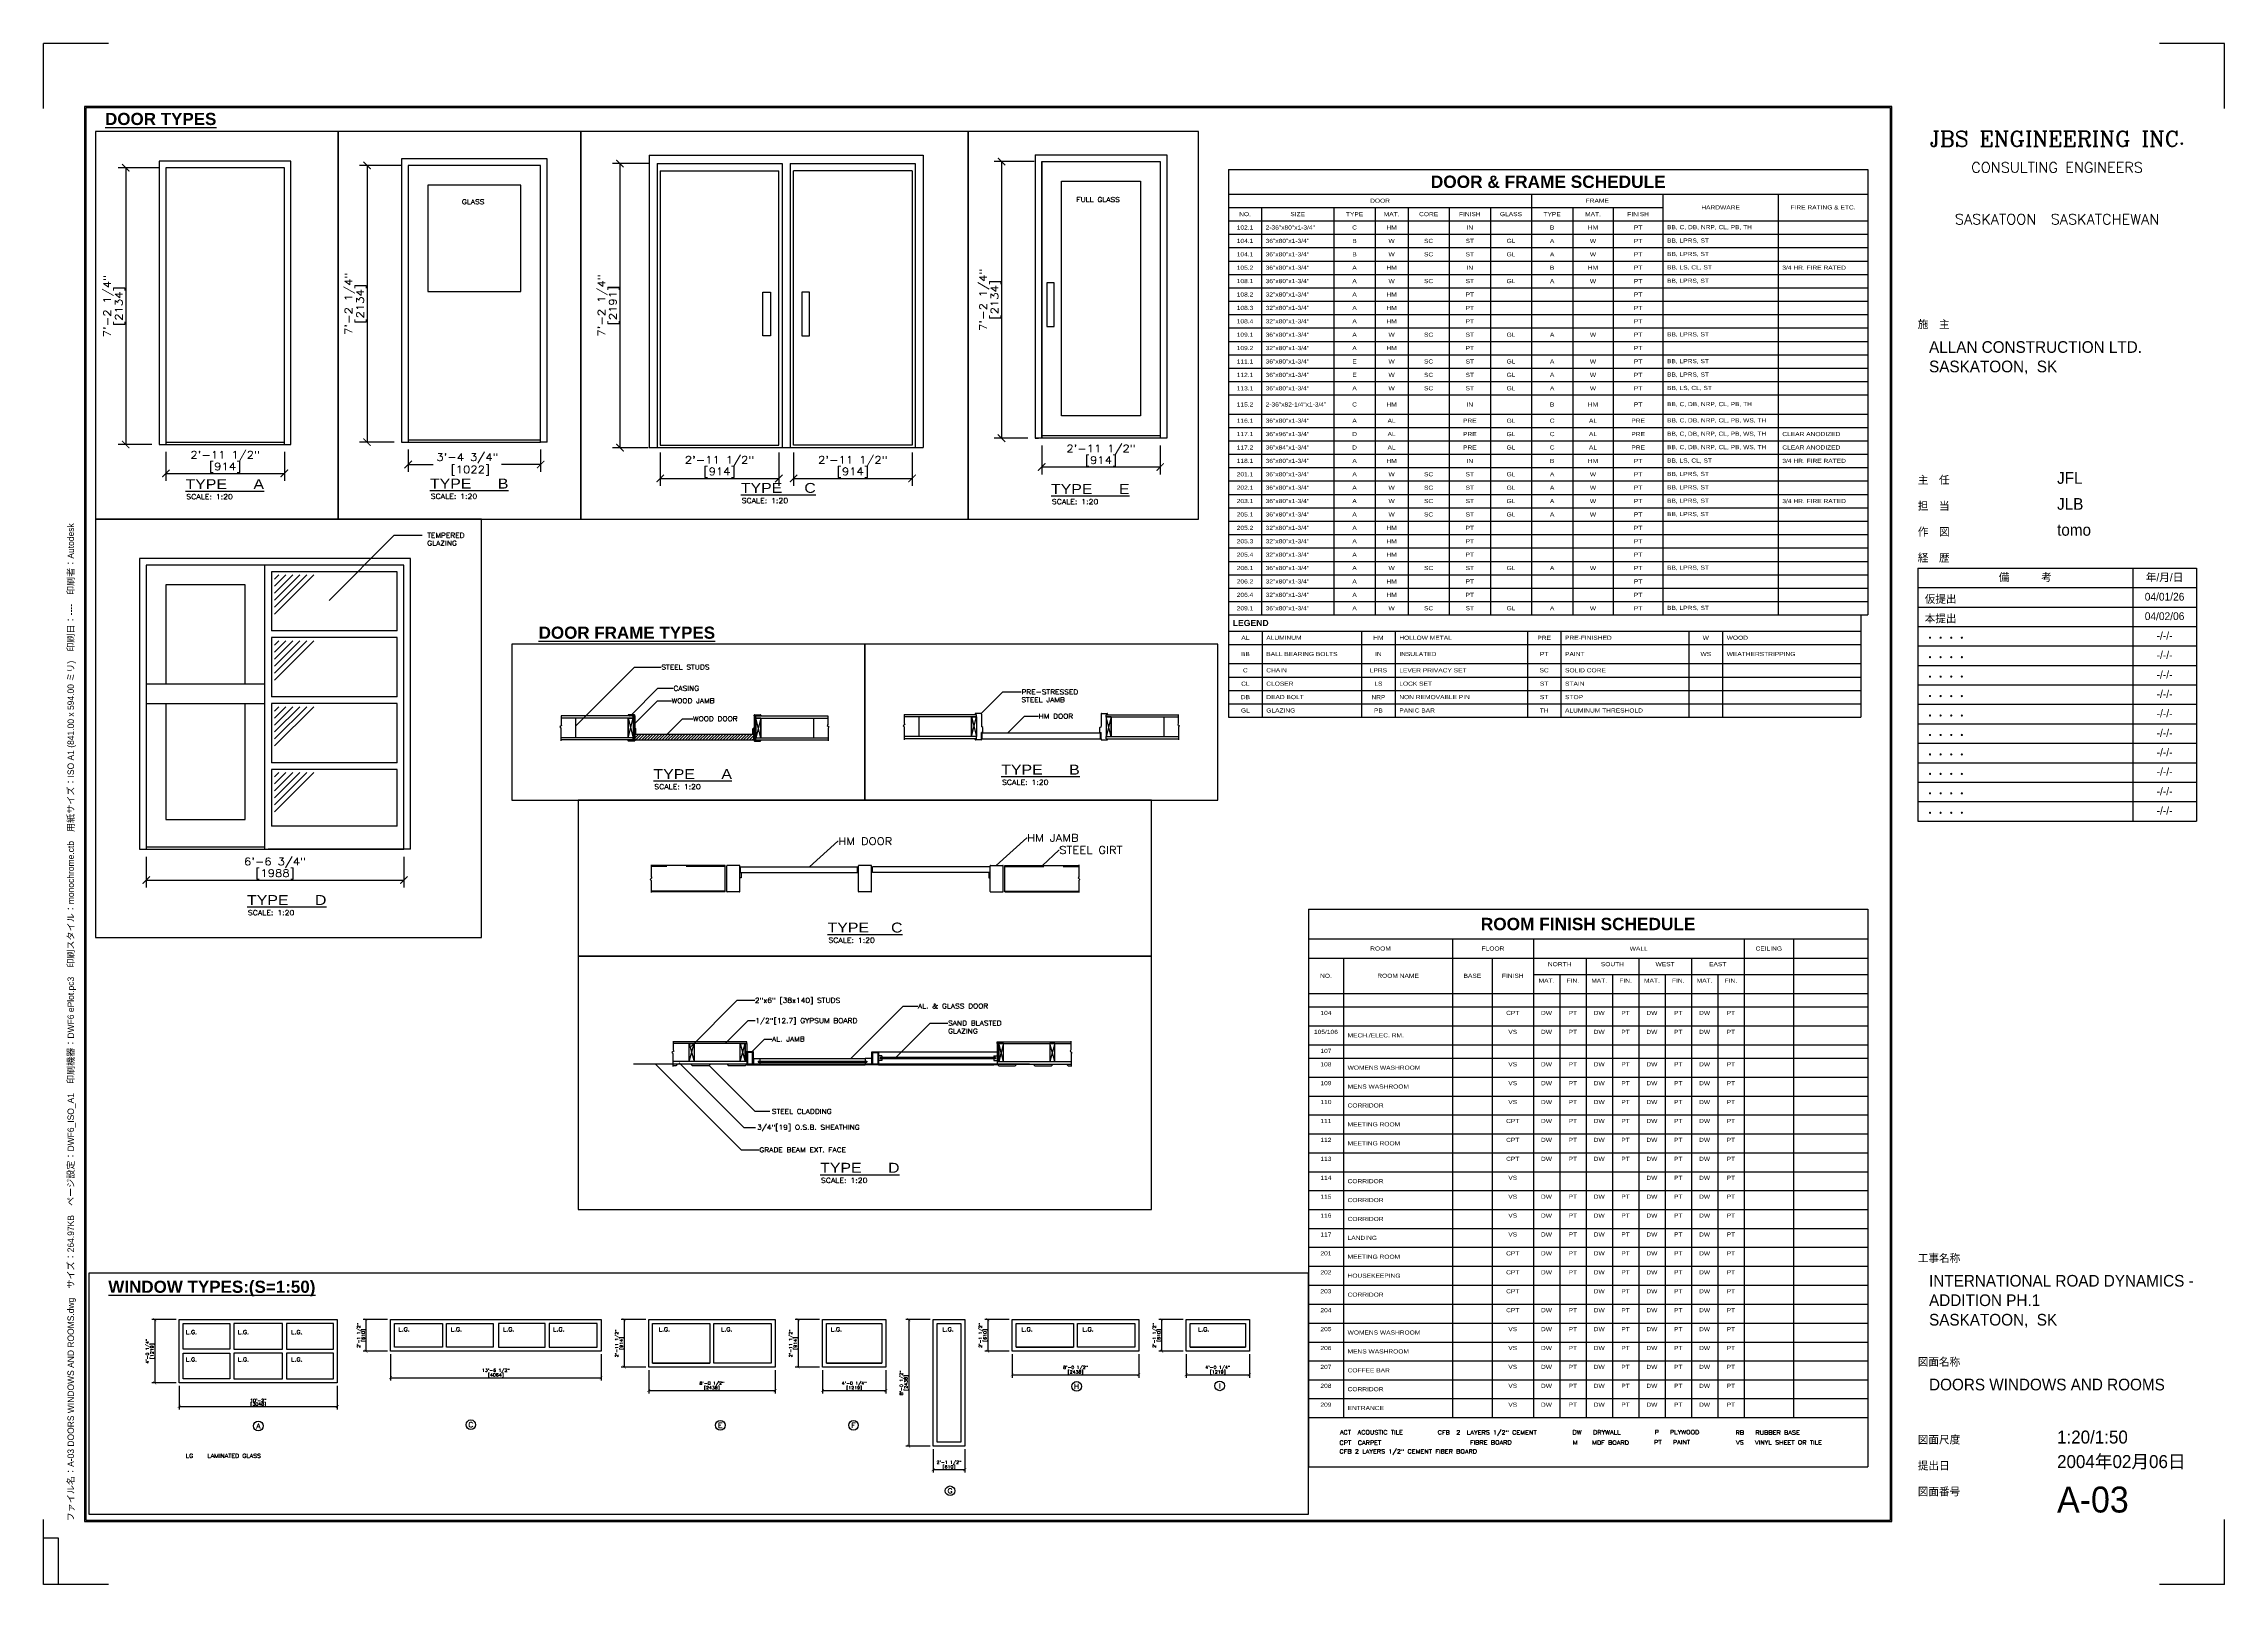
# Paper-space layout 'A-03 DOORS WINDOWS AND ROOMS' of a CAD drawing. Header units: millimetres. Extents: x -9 to 832, y -18 to 576.
# The model-space entities are those that its viewports show. They can reach past a viewport. Long polylines and large blocks are cut down to what shows.
import ezdxf
from ezdxf.enums import TextEntityAlignment as Align

# ---------------------------------------------------------------- set-up
doc = ezdxf.new("R2010")
doc.units = ezdxf.units.MM
doc.linetypes.add('HIDDEN', pattern=[0.375, 0.25, -0.125])
for name, color, linetype in [('Arch_Detail_Annot', 4, 'Continuous'), ('Arch_Detail_Board', 131, 'Continuous'), ('Arch_Detail_Cladding', 22, 'Continuous'), ('Arch_Detail_Door', 140, 'Continuous'), ('Arch_Detail_Found', 251, 'Continuous'), ('Arch_Detail_Frame', 133, 'Continuous'), ('Arch_Detail_Girt', 133, 'Continuous'), ('Arch_Detail_Shadow', 251, 'Continuous'), ('Arch_Detail_SteelStuds', 75, 'Continuous'), ('Arch_Detail_Studs', 11, 'Continuous'), ('Arch_Detail_Text', 2, 'Continuous'), ('Arch_Detail_Window', 140, 'Continuous'), ('PS_Annot', 5, 'Continuous'), ('TB_BORDER', 40, 'Continuous'), ('TB_CORNERS', 1, 'Continuous'), ('TB_INFORMATION', 3, 'Continuous'), ('文字_1', 5, 'Continuous'), ('文字_fld_1', 30, 'Continuous'), ('文字_fld_3', 30, 'Continuous')]:
    doc.layers.add(name, color=color, linetype=linetype)
doc.layers.add('PS_Viewport', color=220, linetype='Continuous', plot=False)
doc.layers.add('文字_fld_2', color=30, linetype='Continuous', plot=False)
doc.styles.add('ROMANC', font='romanc')
doc.styles.add('ROMAND', font='ROMAND')
doc.styles.add('ROMANS-115', font='romans.shx', dxfattribs={"width": 1.15})
doc.styles.add('ROMANS-80', font='romans.shx', dxfattribs={"width": 0.8})
doc.styles.add('SANS-115', font='sanss___.ttf', dxfattribs={"width": 1.15})
doc.styles.add('SANSSERIFBOLD', font='sanssb__.ttf')
doc.styles.add('ゴシック', font='MS PGothic.ttf')
doc.dimstyles.new('12-ROMANS-115', dxfattribs={"dimscale": 0.333333, "dimtxt": 0.18, "dimasz": 0.1875, "dimexe": 0.1875, "dimexo": 0.0625, "dimgap": 0.0625, "dimtad": 1, "dimdec": 4, "dimlfac": 24, "dimzin": 1, "dimdsep": 46, "dimlunit": 4, "dimtxsty": 'ROMANS-115', "dimblk": 'ARCHTICK', "dimcen": 0.0625, "dimclrd": 256, "dimclre": 256, "dimclrt": 256, "dimadec": 0, "dimazin": 0, "dimtfac": 1, "dimtdec": 4, "dimtofl": 0, "dimtmove": 0, "dimatfit": 0, "dimfxl": 1, "dimfrac": 2, "dimtolj": 1, "dimtzin": 0, "dimarcsym": 0})
doc.dimstyles.new('ROMANS-24', dxfattribs={"dimtxt": 2.25, "dimasz": 2.25, "dimexe": 2.25, "dimexo": 2.25, "dimgap": 0.03125, "dimtad": 1, "dimdec": 6, "dimlfac": -192, "dimzin": 1, "dimdsep": 46, "dimlunit": 4, "dimtxsty": 'ROMANS-115', "dimblk": 'ARCHTICK', "dimcen": 2.25, "dimclrd": 256, "dimclre": 256, "dimclrt": 256, "dimadec": 0, "dimazin": 0, "dimtfac": 1, "dimtdec": 6, "dimtofl": 0, "dimtmove": 2, "dimatfit": 0, "dimfxl": 1, "dimfrac": 2, "dimtolj": 1, "dimtzin": 0, "dimarcsym": 0})
doc.dimstyles.new('ROMANS-24$7', dxfattribs={"dimtxt": 2.25, "dimasz": 2.25, "dimexe": 2.25, "dimexo": 2.25, "dimgap": 1, "dimtad": 0, "dimdec": 6, "dimlfac": -192, "dimzin": 1, "dimdsep": 46, "dimlunit": 4, "dimtxsty": 'ROMANS-115', "dimblk": 'ARCHTICK', "dimcen": 2.25, "dimclrd": 256, "dimclre": 256, "dimclrt": 256, "dimadec": 0, "dimazin": 0, "dimtfac": 1, "dimtdec": 6, "dimtofl": 0, "dimtmove": 2, "dimatfit": 0, "dimfxl": 1, "dimfrac": 2, "dimtolj": 1, "dimtzin": 0, "dimarcsym": 0})

# ---------------------------------------------------------------- blocks, each defined once
blk = doc.blocks.new('Title_J')
at = {"layer": 'TB_BORDER'}
for points in [[(10, 6.5), (706.97, 6.5), (706.97, 551.91), (10, 551.91)], [(10.5, 7), (706.47, 7), (706.47, 551.41), (10.5, 551.41)]]:
    blk.add_lwpolyline(points, close=True, dxfattribs=at)
at = {"layer": 'TB_CORNERS'}
for p, q in [((-5.79, 551.21), (-5.79, 576.21)), ((19.21, 576.21), (-5.79, 576.21)), ((835.21, 576.21), (810.21, 576.21)), ((835.21, 551.21), (835.21, 576.21)), ((-5.79, -17.79), (-5.79, 7.21)), ((0, 0), (-5.79, 0)), ((0, -17.79), (0, 0)), ((835.21, -17.79), (835.21, 7.21)), ((19.21, -17.79), (-5.79, -17.79)), ((835.21, -17.79), (810.21, -17.79))]:
    blk.add_line(p, q, dxfattribs=at)
at = {"layer": 'TB_INFORMATION'}
for p, q in [((716.97, 374), (716.97, 276.5)), ((799.87, 374), (799.87, 276.5)), ((824.41, 374), (824.41, 276.5)), ((824.41, 366.5), (824.41, 276.5))]:
    blk.add_line(p, q, dxfattribs=at)
at = {"layer": 'TB_INFORMATION', "ltscale": 15}
for p, q in [((716.97, 374), (824.41, 374)), ((716.97, 366.5), (824.41, 366.5)), ((716.97, 359), (824.41, 359)), ((716.97, 351.5), (824.41, 351.5)), ((716.97, 344), (824.41, 344)), ((716.97, 336.5), (824.41, 336.5)), ((716.97, 329), (824.41, 329)), ((716.97, 321.5), (824.41, 321.5)), ((716.97, 314), (824.41, 314)), ((716.97, 306.5), (824.41, 306.5)), ((716.97, 299), (824.41, 299)), ((716.97, 291.5), (824.41, 291.5)), ((716.97, 284), (824.41, 284)), ((716.97, 276.5), (824.41, 276.5))]:
    blk.add_line(p, q, dxfattribs=at)
at = {"layer": '文字_1', "width": 1.0217}
for s, height, style, p in [('JBS ENGINEERING INC.', 6, 'ROMANC', (770.69, 536.5)), ('CONSULTING ENGINEERS', 4, 'ROMAND', (770.69, 526.5)), ('SASKATOON  SASKATCHEWAN', 4, 'ROMAND', (770.69, 506.5))]:
    blk.add_text(s, height=height, dxfattribs=dict(at, style=style)).set_placement(p, align=Align.CENTER)
at = {"layer": '文字_1', "style": 'ゴシック'}
for s, p in [('主\u3000任', (716.97, 406.5)), ('担\u3000当', (716.97, 396.5)), ('作\u3000図', (716.97, 386.5)), ('経\u3000歴', (716.97, 376.5)), ('工事名称', (716.97, 106.5)), ('図面名称', (716.97, 66.5)), ('図面尺度', (716.97, 36.5)), ('提出日', (716.97, 26.5)), ('図面番号', (716.97, 16.5))]:
    blk.add_text(s, height=3, dxfattribs=at).set_placement(p)
for s, p in [('備\u3000\u3000\u3000考', (758.42, 368.07)), ('年/月/日', (812.14, 368.07))]:
    blk.add_text(s, height=3, dxfattribs=at).set_placement(p, align=Align.BOTTOM_CENTER)
at = {"layer": '文字_fld_1', "ltscale": 15, "insert": (770.69, 26.5), "char_height": 5, "width": 53.7205, "attachment_point": 7, "style": 'ゴシック'}
blk.add_mtext('2004年02月06日', dxfattribs=at)
at = {"layer": '文字_fld_1', "style": 'ゴシック'}
for tag, p, height in [('責任者', (770.69, 406.5), 4.5), ('担当', (770.69, 396.5), 4.5), ('作図', (770.69, 386.5), 4.5), ('・・・・', (719.64, 360.57), 3), ('・・・・', (719.64, 353.07), 3), ('・・・・', (719.64, 345.57), 3), ('・・・・', (719.64, 338.07), 3), ('・・・・', (719.64, 330.57), 3), ('・・・・', (719.64, 323.07), 3), ('・・・・', (719.64, 315.57), 3), ('・・・・', (719.64, 308.07), 3), ('・・・・', (719.64, 300.57), 3), ('・・・・', (719.64, 293.07), 3), ('・・・・', (719.64, 285.57), 3), ('・・・・', (719.64, 278.07), 3), ('図面尺度', (770.69, 36.5), 5)]:
    blk.add_attdef(tag, p, '', height=height, dxfattribs=at)
for p in [(812.14, 360.57), (812.14, 353.07), (812.14, 345.57), (812.14, 338.07), (812.14, 330.57), (812.14, 323.07), (812.14, 315.57), (812.14, 308.07), (812.14, 300.57), (812.14, 293.07), (812.14, 285.57), (812.14, 278.07)]:
    blk.add_attdef('-/-/-', text='', height=3, dxfattribs=at).set_placement(p, align=Align.BOTTOM_CENTER)
blk.add_attdef('#', text='', height=10, dxfattribs=at).set_placement((770.69, 19.9), align=Align.TOP_LEFT)
at = {"layer": '文字_fld_2', "color": 5, "style": 'ゴシック'}
blk.add_text('施\u3000主', height=3, dxfattribs=at).set_placement((716.97, 466.5))
blk = doc.blocks.new('RM_LEGEND')
at = {"layer": 'PS_Annot', "style": 'ROMANS-115', "width": 1.15}
for s, p in [('ACT  ACOUSTIC TILE', (0.159, 0.437)), ('CPT  CARPET', (0.153, 0.28)), ('CFB  2  LAYERS 1/2" CEMENT ', (1.643, 0.435)), ('FIBRE BOARD', (2.133, 0.283)), ('DW   DRYWALL ', (3.691, 0.437)), ('M    MDF BOARD', (3.693, 0.281)), ('PT   PAINT', (4.93, 0.286)), ('P   PLYWOOD', (4.938, 0.439)), ('VS   VINYL SHEET OR TILE', (6.174, 0.283)), ('RB   RUBBER BASE', (6.166, 0.433)), ('CFB 2 LAYERS 1/2" CEMENT FIBER BOARD', (0.153, 0.147))]:
    blk.add_text(s, height=0.0625, dxfattribs=at).set_placement(p)
blk = doc.blocks.new('*T2')
at = {"layer": 'PS_Annot', "color": 0, "lineweight": -2}
for p, q in [((0, 0), (13.54, 0)), ((0, 0), (0, -11.51)), ((13.54, 0), (55.63, 0)), ((55.63, 0), (70.87, 0)), ((70.87, 0), (86.75, 0)), ((86.75, 0), (96.91, 0)), ((96.91, 0), (107.07, 0)), ((107.07, 0), (117.23, 0)), ((117.23, 0), (127.39, 0)), ((127.39, 0), (137.55, 0)), ((137.55, 0), (147.71, 0)), ((147.71, 0), (157.87, 0)), ((157.87, 0), (168.03, 0)), ((168.03, 0), (187.08, 0)), ((187.08, 0), (215.76, 0)), ((215.76, 0), (215.76, -11.51)), ((0, -11.51), (13.54, -11.51)), ((0, -11.51), (0, -18.89)), ((13.54, -11.51), (55.63, -11.51)), ((55.63, -11.51), (70.87, -11.51)), ((55.63, -11.51), (55.63, -18.89)), ((70.87, -11.51), (86.75, -11.51)), ((86.75, -11.51), (96.91, -11.51)), ((86.75, -11.51), (86.75, -18.89)), ((96.91, -11.51), (107.07, -11.51)), ((107.07, -11.51), (117.23, -11.51)), ((117.23, -11.51), (127.39, -11.51)), ((127.39, -11.51), (137.55, -11.51)), ((137.55, -11.51), (147.71, -11.51)), ((147.71, -11.51), (157.87, -11.51)), ((157.87, -11.51), (168.03, -11.51)), ((168.03, -11.51), (187.08, -11.51)), ((168.03, -11.51), (168.03, -18.89)), ((187.08, -11.51), (215.76, -11.51)), ((187.08, -11.51), (187.08, -18.89)), ((215.76, -11.51), (215.76, -18.89)), ((0, -18.89), (13.54, -18.89)), ((0, -18.89), (0, -25.24)), ((13.54, -18.89), (55.63, -18.89)), ((13.54, -18.89), (13.54, -25.24)), ((55.63, -18.89), (70.87, -18.89)), ((55.63, -18.89), (55.63, -25.24)), ((70.87, -18.89), (86.75, -18.89)), ((70.87, -18.89), (70.87, -25.24)), ((86.75, -18.89), (96.91, -18.89)), ((86.75, -18.89), (86.75, -25.24)), ((96.91, -18.89), (107.07, -18.89)), ((107.07, -18.89), (117.23, -18.89)), ((107.07, -18.89), (107.07, -25.24)), ((117.23, -18.89), (127.39, -18.89)), ((127.39, -18.89), (137.55, -18.89)), ((127.39, -18.89), (127.39, -25.24)), ((137.55, -18.89), (147.71, -18.89)), ((147.71, -18.89), (157.87, -18.89)), ((147.71, -18.89), (147.71, -25.24)), ((157.87, -18.89), (168.03, -18.89)), ((168.03, -18.89), (187.08, -18.89)), ((168.03, -18.89), (168.03, -25.24)), ((187.08, -18.89), (215.76, -18.89)), ((187.08, -18.89), (187.08, -25.24)), ((215.76, -18.89), (215.76, -25.24)), ((0, -25.24), (0, -32.53)), ((0, -32.53), (13.54, -32.53)), ((0, -32.53), (0, -37.69)), ((13.54, -25.24), (13.54, -32.53)), ((13.54, -32.53), (55.63, -32.53)), ((13.54, -32.53), (13.54, -37.69)), ((55.63, -25.24), (55.63, -32.53)), ((55.63, -32.53), (70.87, -32.53)), ((55.63, -32.53), (55.63, -37.69)), ((70.87, -25.24), (70.87, -32.53)), ((70.87, -32.53), (86.75, -32.53)), ((70.87, -32.53), (70.87, -37.69)), ((86.75, -25.24), (96.91, -25.24)), ((86.75, -25.24), (86.75, -32.53)), ((86.75, -32.53), (96.91, -32.53)), ((86.75, -32.53), (86.75, -37.69)), ((96.91, -25.24), (107.07, -25.24)), ((96.91, -25.24), (96.91, -32.53)), ((96.91, -32.53), (107.07, -32.53)), ((96.91, -32.53), (96.91, -37.69)), ((107.07, -25.24), (117.23, -25.24)), ((107.07, -25.24), (107.07, -32.53)), ((107.07, -32.53), (117.23, -32.53)), ((107.07, -32.53), (107.07, -37.69)), ((117.23, -25.24), (127.39, -25.24)), ((117.23, -25.24), (117.23, -32.53)), ((117.23, -32.53), (127.39, -32.53)), ((117.23, -32.53), (117.23, -37.69)), ((127.39, -25.24), (137.55, -25.24)), ((127.39, -25.24), (127.39, -32.53)), ((127.39, -32.53), (137.55, -32.53)), ((127.39, -32.53), (127.39, -37.69)), ((137.55, -25.24), (147.71, -25.24)), ((137.55, -25.24), (137.55, -32.53)), ((137.55, -32.53), (147.71, -32.53)), ((137.55, -32.53), (137.55, -37.69)), ((147.71, -25.24), (157.87, -25.24)), ((147.71, -25.24), (147.71, -32.53)), ((147.71, -32.53), (157.87, -32.53)), ((147.71, -32.53), (147.71, -37.69)), ((157.87, -25.24), (168.03, -25.24)), ((157.87, -25.24), (157.87, -32.53)), ((157.87, -32.53), (168.03, -32.53)), ((157.87, -32.53), (157.87, -37.69)), ((168.03, -25.24), (187.08, -25.24)), ((168.03, -25.24), (168.03, -32.53)), ((168.03, -32.53), (187.08, -32.53)), ((168.03, -32.53), (168.03, -37.69)), ((187.08, -25.24), (215.76, -25.24)), ((187.08, -25.24), (187.08, -32.53)), ((187.08, -32.53), (215.76, -32.53)), ((187.08, -32.53), (187.08, -37.69)), ((215.76, -25.24), (215.76, -32.53)), ((215.76, -32.53), (215.76, -37.69)), ((0, -37.69), (13.54, -37.69)), ((0, -37.69), (0, -45)), ((13.54, -37.69), (55.63, -37.69)), ((13.54, -37.69), (13.54, -45)), ((55.63, -37.69), (70.87, -37.69)), ((55.63, -37.69), (55.63, -45)), ((70.87, -37.69), (86.75, -37.69)), ((70.87, -37.69), (70.87, -45)), ((86.75, -37.69), (96.91, -37.69)), ((86.75, -37.69), (86.75, -45)), ((96.91, -37.69), (107.07, -37.69)), ((96.91, -37.69), (96.91, -45)), ((107.07, -37.69), (117.23, -37.69)), ((107.07, -37.69), (107.07, -45)), ((117.23, -37.69), (127.39, -37.69)), ((117.23, -37.69), (117.23, -45)), ((127.39, -37.69), (137.55, -37.69)), ((127.39, -37.69), (127.39, -45)), ((137.55, -37.69), (147.71, -37.69)), ((137.55, -37.69), (137.55, -45)), ((147.71, -37.69), (157.87, -37.69)), ((147.71, -37.69), (147.71, -45)), ((157.87, -37.69), (168.03, -37.69)), ((157.87, -37.69), (157.87, -45)), ((168.03, -37.69), (187.08, -37.69)), ((168.03, -37.69), (168.03, -45)), ((187.08, -37.69), (215.76, -37.69)), ((187.08, -37.69), (187.08, -45)), ((215.76, -37.69), (215.76, -45)), ((0, -45), (13.54, -45)), ((0, -45), (0, -52.33)), ((13.54, -45), (55.63, -45)), ((13.54, -45), (13.54, -52.33)), ((55.63, -45), (70.87, -45)), ((55.63, -45), (55.63, -52.33)), ((70.87, -45), (86.75, -45)), ((70.87, -45), (70.87, -52.33)), ((86.75, -45), (96.91, -45)), ((86.75, -45), (86.75, -52.33)), ((96.91, -45), (107.07, -45)), ((96.91, -45), (96.91, -52.33)), ((107.07, -45), (117.23, -45)), ((107.07, -45), (107.07, -52.33)), ((117.23, -45), (127.39, -45)), ((117.23, -45), (117.23, -52.33)), ((127.39, -45), (137.55, -45)), ((127.39, -45), (127.39, -52.33)), ((137.55, -45), (147.71, -45)), ((137.55, -45), (137.55, -52.33)), ((147.71, -45), (157.87, -45)), ((147.71, -45), (147.71, -52.33)), ((157.87, -45), (168.03, -45)), ((157.87, -45), (157.87, -52.33)), ((168.03, -45), (187.08, -45)), ((168.03, -45), (168.03, -52.33)), ((187.08, -45), (215.76, -45)), ((187.08, -45), (187.08, -52.33)), ((215.76, -45), (215.76, -52.33)), ((0, -52.33), (13.54, -52.33)), ((0, -52.33), (0, -57.49)), ((0, -57.49), (13.54, -57.49)), ((0, -57.49), (0, -64.77)), ((13.54, -52.33), (55.63, -52.33)), ((13.54, -52.33), (13.54, -57.49)), ((13.54, -57.49), (55.63, -57.49)), ((13.54, -57.49), (13.54, -64.77)), ((55.63, -52.33), (70.87, -52.33)), ((55.63, -52.33), (55.63, -57.49)), ((55.63, -57.49), (70.87, -57.49)), ((55.63, -57.49), (55.63, -64.77)), ((70.87, -52.33), (86.75, -52.33)), ((70.87, -52.33), (70.87, -57.49)), ((70.87, -57.49), (86.75, -57.49)), ((70.87, -57.49), (70.87, -64.77)), ((86.75, -52.33), (96.91, -52.33)), ((86.75, -52.33), (86.75, -57.49)), ((86.75, -57.49), (96.91, -57.49)), ((86.75, -57.49), (86.75, -64.77)), ((96.91, -52.33), (107.07, -52.33)), ((96.91, -52.33), (96.91, -57.49)), ((96.91, -57.49), (107.07, -57.49)), ((96.91, -57.49), (96.91, -64.77)), ((107.07, -52.33), (117.23, -52.33)), ((107.07, -52.33), (107.07, -57.49)), ((107.07, -57.49), (117.23, -57.49)), ((107.07, -57.49), (107.07, -64.77)), ((117.23, -52.33), (127.39, -52.33)), ((117.23, -52.33), (117.23, -57.49)), ((117.23, -57.49), (127.39, -57.49)), ((117.23, -57.49), (117.23, -64.77)), ((127.39, -52.33), (137.55, -52.33)), ((127.39, -52.33), (127.39, -57.49)), ((127.39, -57.49), (137.55, -57.49)), ((127.39, -57.49), (127.39, -64.77)), ((137.55, -52.33), (147.71, -52.33)), ((137.55, -52.33), (137.55, -57.49)), ((137.55, -57.49), (147.71, -57.49)), ((137.55, -57.49), (137.55, -64.77)), ((147.71, -52.33), (157.87, -52.33)), ((147.71, -52.33), (147.71, -57.49)), ((147.71, -57.49), (157.87, -57.49)), ((147.71, -57.49), (147.71, -64.77)), ((157.87, -52.33), (168.03, -52.33)), ((157.87, -52.33), (157.87, -57.49)), ((157.87, -57.49), (168.03, -57.49)), ((157.87, -57.49), (157.87, -64.77)), ((168.03, -52.33), (187.08, -52.33)), ((168.03, -52.33), (168.03, -57.49)), ((168.03, -57.49), (187.08, -57.49)), ((168.03, -57.49), (168.03, -64.77)), ((187.08, -52.33), (215.76, -52.33)), ((187.08, -52.33), (187.08, -57.49)), ((187.08, -57.49), (215.76, -57.49)), ((187.08, -57.49), (187.08, -64.77)), ((215.76, -52.33), (215.76, -57.49)), ((215.76, -57.49), (215.76, -64.77)), ((0, -64.77), (13.54, -64.77)), ((0, -64.77), (0, -72.05)), ((13.54, -64.77), (55.63, -64.77)), ((13.54, -64.77), (13.54, -72.05)), ((55.63, -64.77), (70.87, -64.77)), ((55.63, -64.77), (55.63, -72.05)), ((70.87, -64.77), (86.75, -64.77)), ((70.87, -64.77), (70.87, -72.05)), ((86.75, -64.77), (96.91, -64.77)), ((86.75, -64.77), (86.75, -72.05)), ((96.91, -64.77), (107.07, -64.77)), ((96.91, -64.77), (96.91, -72.05)), ((107.07, -64.77), (117.23, -64.77)), ((107.07, -64.77), (107.07, -72.05)), ((117.23, -64.77), (127.39, -64.77)), ((117.23, -64.77), (117.23, -72.05)), ((127.39, -64.77), (137.55, -64.77)), ((127.39, -64.77), (127.39, -72.05)), ((137.55, -64.77), (147.71, -64.77)), ((137.55, -64.77), (137.55, -72.05)), ((147.71, -64.77), (157.87, -64.77)), ((147.71, -64.77), (147.71, -72.05)), ((157.87, -64.77), (168.03, -64.77)), ((157.87, -64.77), (157.87, -72.05)), ((168.03, -64.77), (187.08, -64.77)), ((168.03, -64.77), (168.03, -72.05)), ((187.08, -64.77), (215.76, -64.77)), ((187.08, -64.77), (187.08, -72.05)), ((215.76, -64.77), (215.76, -72.05)), ((0, -72.05), (13.54, -72.05)), ((0, -72.05), (0, -79.34)), ((13.54, -72.05), (55.63, -72.05)), ((13.54, -72.05), (13.54, -79.34)), ((55.63, -72.05), (70.87, -72.05)), ((55.63, -72.05), (55.63, -79.34)), ((70.87, -72.05), (86.75, -72.05)), ((70.87, -72.05), (70.87, -79.34)), ((86.75, -72.05), (96.91, -72.05)), ((86.75, -72.05), (86.75, -79.34)), ((96.91, -72.05), (107.07, -72.05)), ((96.91, -72.05), (96.91, -79.34)), ((107.07, -72.05), (117.23, -72.05)), ((107.07, -72.05), (107.07, -79.34)), ((117.23, -72.05), (127.39, -72.05)), ((117.23, -72.05), (117.23, -79.34)), ((127.39, -72.05), (137.55, -72.05)), ((127.39, -72.05), (127.39, -79.34)), ((137.55, -72.05), (147.71, -72.05)), ((137.55, -72.05), (137.55, -79.34)), ((147.71, -72.05), (157.87, -72.05)), ((147.71, -72.05), (147.71, -79.34)), ((157.87, -72.05), (168.03, -72.05)), ((157.87, -72.05), (157.87, -79.34)), ((168.03, -72.05), (187.08, -72.05)), ((168.03, -72.05), (168.03, -79.34)), ((187.08, -72.05), (215.76, -72.05)), ((187.08, -72.05), (187.08, -79.34)), ((215.76, -72.05), (215.76, -79.34)), ((0, -79.34), (13.54, -79.34)), ((0, -79.34), (0, -86.64)), ((13.54, -79.34), (55.63, -79.34)), ((13.54, -79.34), (13.54, -86.64)), ((55.63, -79.34), (70.87, -79.34)), ((55.63, -79.34), (55.63, -86.64)), ((70.87, -79.34), (86.75, -79.34)), ((70.87, -79.34), (70.87, -86.64)), ((86.75, -79.34), (96.91, -79.34)), ((86.75, -79.34), (86.75, -86.64)), ((96.91, -79.34), (107.07, -79.34)), ((96.91, -79.34), (96.91, -86.64)), ((107.07, -79.34), (117.23, -79.34)), ((107.07, -79.34), (107.07, -86.64)), ((117.23, -79.34), (127.39, -79.34)), ((117.23, -79.34), (117.23, -86.64)), ((127.39, -79.34), (137.55, -79.34)), ((127.39, -79.34), (127.39, -86.64)), ((137.55, -79.34), (147.71, -79.34)), ((137.55, -79.34), (137.55, -86.64)), ((147.71, -79.34), (157.87, -79.34)), ((147.71, -79.34), (147.71, -86.64)), ((157.87, -79.34), (168.03, -79.34)), ((157.87, -79.34), (157.87, -86.64)), ((168.03, -79.34), (187.08, -79.34)), ((168.03, -79.34), (168.03, -86.64)), ((187.08, -79.34), (215.76, -79.34)), ((187.08, -79.34), (187.08, -86.64)), ((215.76, -79.34), (215.76, -86.64)), ((0, -86.64), (13.54, -86.64)), ((0, -86.64), (0, -93.95)), ((13.54, -86.64), (55.63, -86.64)), ((13.54, -86.64), (13.54, -93.95)), ((55.63, -86.64), (70.87, -86.64)), ((55.63, -86.64), (55.63, -93.95)), ((70.87, -86.64), (86.75, -86.64)), ((70.87, -86.64), (70.87, -93.95)), ((86.75, -86.64), (96.91, -86.64)), ((86.75, -86.64), (86.75, -93.95)), ((96.91, -86.64), (107.07, -86.64)), ((96.91, -86.64), (96.91, -93.95)), ((107.07, -86.64), (117.23, -86.64)), ((107.07, -86.64), (107.07, -93.95)), ((117.23, -86.64), (127.39, -86.64)), ((117.23, -86.64), (117.23, -93.95)), ((127.39, -86.64), (137.55, -86.64)), ((127.39, -86.64), (127.39, -93.95)), ((137.55, -86.64), (147.71, -86.64)), ((137.55, -86.64), (137.55, -93.95)), ((147.71, -86.64), (157.87, -86.64)), ((147.71, -86.64), (147.71, -93.95)), ((157.87, -86.64), (168.03, -86.64)), ((157.87, -86.64), (157.87, -93.95)), ((168.03, -86.64), (187.08, -86.64)), ((168.03, -86.64), (168.03, -93.95)), ((187.08, -86.64), (215.76, -86.64)), ((187.08, -86.64), (187.08, -93.95)), ((215.76, -86.64), (215.76, -93.95)), ((0, -93.95), (13.54, -93.95)), ((0, -93.95), (0, -101.25)), ((13.54, -93.95), (55.63, -93.95)), ((13.54, -93.95), (13.54, -101.25)), ((55.63, -93.95), (70.87, -93.95)), ((55.63, -93.95), (55.63, -101.25)), ((70.87, -93.95), (86.75, -93.95)), ((70.87, -93.95), (70.87, -101.25)), ((86.75, -93.95), (96.91, -93.95)), ((86.75, -93.95), (86.75, -101.25)), ((96.91, -93.95), (107.07, -93.95)), ((96.91, -93.95), (96.91, -101.25)), ((107.07, -93.95), (117.23, -93.95)), ((107.07, -93.95), (107.07, -101.25)), ((117.23, -93.95), (127.39, -93.95)), ((117.23, -93.95), (117.23, -101.25)), ((127.39, -93.95), (137.55, -93.95)), ((127.39, -93.95), (127.39, -101.25)), ((137.55, -93.95), (147.71, -93.95)), ((137.55, -93.95), (137.55, -101.25)), ((147.71, -93.95), (157.87, -93.95)), ((147.71, -93.95), (147.71, -101.25)), ((157.87, -93.95), (168.03, -93.95)), ((157.87, -93.95), (157.87, -101.25)), ((168.03, -93.95), (187.08, -93.95)), ((168.03, -93.95), (168.03, -101.25)), ((187.08, -93.95), (215.76, -93.95)), ((187.08, -93.95), (187.08, -101.25)), ((215.76, -93.95), (215.76, -101.25)), ((0, -101.25), (13.54, -101.25)), ((0, -101.25), (0, -108.53)), ((0, -108.53), (13.54, -108.53)), ((0, -108.53), (0, -115.81)), ((13.54, -101.25), (55.63, -101.25)), ((13.54, -101.25), (13.54, -108.53)), ((13.54, -108.53), (55.63, -108.53)), ((13.54, -108.53), (13.54, -115.81)), ((55.63, -101.25), (70.87, -101.25)), ((55.63, -101.25), (55.63, -108.53)), ((55.63, -108.53), (70.87, -108.53)), ((55.63, -108.53), (55.63, -115.81)), ((70.87, -101.25), (86.75, -101.25)), ((70.87, -101.25), (70.87, -108.53)), ((70.87, -108.53), (86.75, -108.53)), ((70.87, -108.53), (70.87, -115.81)), ((86.75, -101.25), (96.91, -101.25)), ((86.75, -101.25), (86.75, -108.53)), ((86.75, -108.53), (96.91, -108.53)), ((86.75, -108.53), (86.75, -115.81)), ((96.91, -101.25), (107.07, -101.25)), ((96.91, -101.25), (96.91, -108.53)), ((96.91, -108.53), (107.07, -108.53)), ((96.91, -108.53), (96.91, -115.81)), ((107.07, -101.25), (117.23, -101.25)), ((107.07, -101.25), (107.07, -108.53)), ((107.07, -108.53), (117.23, -108.53)), ((107.07, -108.53), (107.07, -115.81)), ((117.23, -101.25), (127.39, -101.25)), ((117.23, -101.25), (117.23, -108.53)), ((117.23, -108.53), (127.39, -108.53)), ((117.23, -108.53), (117.23, -115.81)), ((127.39, -101.25), (137.55, -101.25)), ((127.39, -101.25), (127.39, -108.53)), ((127.39, -108.53), (137.55, -108.53)), ((127.39, -108.53), (127.39, -115.81)), ((137.55, -101.25), (147.71, -101.25)), ((137.55, -101.25), (137.55, -108.53)), ((137.55, -108.53), (147.71, -108.53)), ((137.55, -108.53), (137.55, -115.81)), ((147.71, -101.25), (157.87, -101.25)), ((147.71, -101.25), (147.71, -108.53)), ((147.71, -108.53), (157.87, -108.53)), ((147.71, -108.53), (147.71, -115.81)), ((157.87, -101.25), (168.03, -101.25)), ((157.87, -101.25), (157.87, -108.53)), ((157.87, -108.53), (168.03, -108.53)), ((157.87, -108.53), (157.87, -115.81)), ((168.03, -101.25), (187.08, -101.25)), ((168.03, -101.25), (168.03, -108.53)), ((168.03, -108.53), (187.08, -108.53)), ((168.03, -108.53), (168.03, -115.81)), ((187.08, -101.25), (215.76, -101.25)), ((187.08, -101.25), (187.08, -108.53)), ((187.08, -108.53), (215.76, -108.53)), ((187.08, -108.53), (187.08, -115.81)), ((215.76, -101.25), (215.76, -108.53)), ((215.76, -108.53), (215.76, -115.81)), ((0, -115.81), (13.54, -115.81)), ((0, -115.81), (0, -123.1)), ((13.54, -115.81), (55.63, -115.81)), ((13.54, -115.81), (13.54, -123.1)), ((55.63, -115.81), (70.87, -115.81)), ((55.63, -115.81), (55.63, -123.1)), ((70.87, -115.81), (86.75, -115.81)), ((70.87, -115.81), (70.87, -123.1)), ((86.75, -115.81), (96.91, -115.81)), ((86.75, -115.81), (86.75, -123.1)), ((96.91, -115.81), (107.07, -115.81)), ((96.91, -115.81), (96.91, -123.1)), ((107.07, -115.81), (117.23, -115.81)), ((107.07, -115.81), (107.07, -123.1)), ((117.23, -115.81), (127.39, -115.81)), ((117.23, -115.81), (117.23, -123.1)), ((127.39, -115.81), (137.55, -115.81)), ((127.39, -115.81), (127.39, -123.1)), ((137.55, -115.81), (147.71, -115.81)), ((137.55, -115.81), (137.55, -123.1)), ((147.71, -115.81), (157.87, -115.81)), ((147.71, -115.81), (147.71, -123.1)), ((157.87, -115.81), (168.03, -115.81)), ((157.87, -115.81), (157.87, -123.1)), ((168.03, -115.81), (187.08, -115.81)), ((168.03, -115.81), (168.03, -123.1)), ((187.08, -115.81), (215.76, -115.81)), ((187.08, -115.81), (187.08, -123.1)), ((215.76, -115.81), (215.76, -123.1)), ((0, -123.1), (13.54, -123.1)), ((0, -123.1), (0, -130.38)), ((13.54, -123.1), (55.63, -123.1)), ((13.54, -123.1), (13.54, -130.38)), ((55.63, -123.1), (70.87, -123.1)), ((55.63, -123.1), (55.63, -130.38)), ((70.87, -123.1), (86.75, -123.1)), ((70.87, -123.1), (70.87, -130.38)), ((86.75, -123.1), (96.91, -123.1)), ((86.75, -123.1), (86.75, -130.38)), ((96.91, -123.1), (107.07, -123.1)), ((96.91, -123.1), (96.91, -130.38)), ((107.07, -123.1), (117.23, -123.1)), ((107.07, -123.1), (107.07, -130.38)), ((117.23, -123.1), (127.39, -123.1)), ((117.23, -123.1), (117.23, -130.38)), ((127.39, -123.1), (137.55, -123.1)), ((127.39, -123.1), (127.39, -130.38)), ((137.55, -123.1), (147.71, -123.1)), ((137.55, -123.1), (137.55, -130.38)), ((147.71, -123.1), (157.87, -123.1)), ((147.71, -123.1), (147.71, -130.38)), ((157.87, -123.1), (168.03, -123.1)), ((157.87, -123.1), (157.87, -130.38)), ((168.03, -123.1), (187.08, -123.1)), ((168.03, -123.1), (168.03, -130.38)), ((187.08, -123.1), (215.76, -123.1)), ((187.08, -123.1), (187.08, -130.38)), ((215.76, -123.1), (215.76, -130.38)), ((0, -130.38), (13.54, -130.38)), ((0, -130.38), (0, -137.68)), ((13.54, -130.38), (55.63, -130.38)), ((13.54, -130.38), (13.54, -137.68)), ((55.63, -130.38), (70.87, -130.38)), ((55.63, -130.38), (55.63, -137.68)), ((70.87, -130.38), (86.75, -130.38)), ((70.87, -130.38), (70.87, -137.68)), ((86.75, -130.38), (96.91, -130.38)), ((86.75, -130.38), (86.75, -137.68)), ((96.91, -130.38), (107.07, -130.38)), ((96.91, -130.38), (96.91, -137.68)), ((107.07, -130.38), (117.23, -130.38)), ((107.07, -130.38), (107.07, -137.68)), ((117.23, -130.38), (127.39, -130.38)), ((117.23, -130.38), (117.23, -137.68)), ((127.39, -130.38), (137.55, -130.38)), ((127.39, -130.38), (127.39, -137.68)), ((137.55, -130.38), (147.71, -130.38)), ((137.55, -130.38), (137.55, -137.68)), ((147.71, -130.38), (157.87, -130.38)), ((147.71, -130.38), (147.71, -137.68)), ((157.87, -130.38), (168.03, -130.38)), ((157.87, -130.38), (157.87, -137.68)), ((168.03, -130.38), (187.08, -130.38)), ((168.03, -130.38), (168.03, -137.68)), ((187.08, -130.38), (215.76, -130.38)), ((187.08, -130.38), (187.08, -137.68)), ((215.76, -130.38), (215.76, -137.68)), ((0, -137.68), (13.54, -137.68)), ((0, -137.68), (0, -144.99)), ((13.54, -137.68), (55.63, -137.68)), ((13.54, -137.68), (13.54, -144.99)), ((55.63, -137.68), (70.87, -137.68)), ((55.63, -137.68), (55.63, -144.99)), ((70.87, -137.68), (86.75, -137.68)), ((70.87, -137.68), (70.87, -144.99)), ((86.75, -137.68), (96.91, -137.68)), ((86.75, -137.68), (86.75, -144.99)), ((96.91, -137.68), (107.07, -137.68)), ((96.91, -137.68), (96.91, -144.99)), ((107.07, -137.68), (117.23, -137.68)), ((107.07, -137.68), (107.07, -144.99)), ((117.23, -137.68), (127.39, -137.68)), ((117.23, -137.68), (117.23, -144.99)), ((127.39, -137.68), (137.55, -137.68)), ((127.39, -137.68), (127.39, -144.99)), ((137.55, -137.68), (147.71, -137.68)), ((137.55, -137.68), (137.55, -144.99)), ((147.71, -137.68), (157.87, -137.68)), ((147.71, -137.68), (147.71, -144.99)), ((157.87, -137.68), (168.03, -137.68)), ((157.87, -137.68), (157.87, -144.99)), ((168.03, -137.68), (187.08, -137.68)), ((168.03, -137.68), (168.03, -144.99)), ((187.08, -137.68), (215.76, -137.68)), ((187.08, -137.68), (187.08, -144.99)), ((215.76, -137.68), (215.76, -144.99)), ((0, -144.99), (13.54, -144.99)), ((0, -144.99), (0, -152.29)), ((13.54, -144.99), (55.63, -144.99)), ((13.54, -144.99), (13.54, -152.29)), ((55.63, -144.99), (70.87, -144.99)), ((55.63, -144.99), (55.63, -152.29)), ((70.87, -144.99), (86.75, -144.99)), ((70.87, -144.99), (70.87, -152.29)), ((86.75, -144.99), (96.91, -144.99)), ((86.75, -144.99), (86.75, -152.29)), ((96.91, -144.99), (107.07, -144.99)), ((96.91, -144.99), (96.91, -152.29)), ((107.07, -144.99), (117.23, -144.99)), ((107.07, -144.99), (107.07, -152.29)), ((117.23, -144.99), (127.39, -144.99)), ((117.23, -144.99), (117.23, -152.29)), ((127.39, -144.99), (137.55, -144.99)), ((127.39, -144.99), (127.39, -152.29)), ((137.55, -144.99), (147.71, -144.99)), ((137.55, -144.99), (137.55, -152.29)), ((147.71, -144.99), (157.87, -144.99)), ((147.71, -144.99), (147.71, -152.29)), ((157.87, -144.99), (168.03, -144.99)), ((157.87, -144.99), (157.87, -152.29)), ((168.03, -144.99), (187.08, -144.99)), ((168.03, -144.99), (168.03, -152.29)), ((187.08, -144.99), (215.76, -144.99)), ((187.08, -144.99), (187.08, -152.29)), ((215.76, -144.99), (215.76, -152.29)), ((0, -152.29), (13.54, -152.29)), ((0, -152.29), (0, -159.6)), ((0, -159.6), (13.54, -159.6)), ((0, -159.6), (0, -166.88)), ((13.54, -152.29), (55.63, -152.29)), ((13.54, -152.29), (13.54, -159.6)), ((13.54, -159.6), (55.63, -159.6)), ((13.54, -159.6), (13.54, -166.88)), ((55.63, -152.29), (70.87, -152.29)), ((55.63, -152.29), (55.63, -159.6)), ((55.63, -159.6), (70.87, -159.6)), ((55.63, -159.6), (55.63, -166.88)), ((70.87, -152.29), (86.75, -152.29)), ((70.87, -152.29), (70.87, -159.6)), ((70.87, -159.6), (86.75, -159.6)), ((70.87, -159.6), (70.87, -166.88)), ((86.75, -152.29), (96.91, -152.29)), ((86.75, -152.29), (86.75, -159.6)), ((86.75, -159.6), (96.91, -159.6)), ((86.75, -159.6), (86.75, -166.88)), ((96.91, -152.29), (107.07, -152.29)), ((96.91, -152.29), (96.91, -159.6)), ((96.91, -159.6), (107.07, -159.6)), ((96.91, -159.6), (96.91, -166.88)), ((107.07, -152.29), (117.23, -152.29)), ((107.07, -152.29), (107.07, -159.6)), ((107.07, -159.6), (117.23, -159.6)), ((107.07, -159.6), (107.07, -166.88)), ((117.23, -152.29), (127.39, -152.29)), ((117.23, -152.29), (117.23, -159.6)), ((117.23, -159.6), (127.39, -159.6)), ((117.23, -159.6), (117.23, -166.88)), ((127.39, -152.29), (137.55, -152.29)), ((127.39, -152.29), (127.39, -159.6)), ((127.39, -159.6), (137.55, -159.6)), ((127.39, -159.6), (127.39, -166.88)), ((137.55, -152.29), (147.71, -152.29)), ((137.55, -152.29), (137.55, -159.6)), ((137.55, -159.6), (147.71, -159.6)), ((137.55, -159.6), (137.55, -166.88)), ((147.71, -152.29), (157.87, -152.29)), ((147.71, -152.29), (147.71, -159.6)), ((147.71, -159.6), (157.87, -159.6)), ((147.71, -159.6), (147.71, -166.88)), ((157.87, -152.29), (168.03, -152.29)), ((157.87, -152.29), (157.87, -159.6)), ((157.87, -159.6), (168.03, -159.6)), ((157.87, -159.6), (157.87, -166.88)), ((168.03, -152.29), (187.08, -152.29)), ((168.03, -152.29), (168.03, -159.6)), ((168.03, -159.6), (187.08, -159.6)), ((168.03, -159.6), (168.03, -166.88)), ((187.08, -152.29), (215.76, -152.29)), ((187.08, -152.29), (187.08, -159.6)), ((187.08, -159.6), (215.76, -159.6)), ((187.08, -159.6), (187.08, -166.88)), ((215.76, -152.29), (215.76, -159.6)), ((215.76, -159.6), (215.76, -166.88)), ((0, -166.88), (13.54, -166.88)), ((0, -166.88), (0, -174.16)), ((13.54, -166.88), (55.63, -166.88)), ((13.54, -166.88), (13.54, -174.16)), ((55.63, -166.88), (70.87, -166.88)), ((55.63, -166.88), (55.63, -174.16)), ((70.87, -166.88), (86.75, -166.88)), ((70.87, -166.88), (70.87, -174.16)), ((86.75, -166.88), (96.91, -166.88)), ((86.75, -166.88), (86.75, -174.16)), ((96.91, -166.88), (107.07, -166.88)), ((96.91, -166.88), (96.91, -174.16)), ((107.07, -166.88), (117.23, -166.88)), ((107.07, -166.88), (107.07, -174.16)), ((117.23, -166.88), (127.39, -166.88)), ((117.23, -166.88), (117.23, -174.16)), ((127.39, -166.88), (137.55, -166.88)), ((127.39, -166.88), (127.39, -174.16)), ((137.55, -166.88), (147.71, -166.88)), ((137.55, -166.88), (137.55, -174.16)), ((147.71, -166.88), (157.87, -166.88)), ((147.71, -166.88), (147.71, -174.16)), ((157.87, -166.88), (168.03, -166.88)), ((157.87, -166.88), (157.87, -174.16)), ((168.03, -166.88), (187.08, -166.88)), ((168.03, -166.88), (168.03, -174.16)), ((187.08, -166.88), (215.76, -166.88)), ((187.08, -166.88), (187.08, -174.16)), ((215.76, -166.88), (215.76, -174.16)), ((0, -174.16), (13.54, -174.16)), ((0, -174.16), (0, -181.44)), ((13.54, -174.16), (55.63, -174.16)), ((13.54, -174.16), (13.54, -181.44)), ((55.63, -174.16), (70.87, -174.16)), ((55.63, -174.16), (55.63, -181.44)), ((70.87, -174.16), (86.75, -174.16)), ((70.87, -174.16), (70.87, -181.44)), ((86.75, -174.16), (96.91, -174.16)), ((86.75, -174.16), (86.75, -181.44)), ((96.91, -174.16), (107.07, -174.16)), ((96.91, -174.16), (96.91, -181.44)), ((107.07, -174.16), (117.23, -174.16)), ((107.07, -174.16), (107.07, -181.44)), ((117.23, -174.16), (127.39, -174.16)), ((117.23, -174.16), (117.23, -181.44)), ((127.39, -174.16), (137.55, -174.16)), ((127.39, -174.16), (127.39, -181.44)), ((137.55, -174.16), (147.71, -174.16)), ((137.55, -174.16), (137.55, -181.44)), ((147.71, -174.16), (157.87, -174.16)), ((147.71, -174.16), (147.71, -181.44)), ((157.87, -174.16), (168.03, -174.16)), ((157.87, -174.16), (157.87, -181.44)), ((168.03, -174.16), (187.08, -174.16)), ((168.03, -174.16), (168.03, -181.44)), ((187.08, -174.16), (215.76, -174.16)), ((187.08, -174.16), (187.08, -181.44)), ((215.76, -174.16), (215.76, -181.44)), ((0, -181.44), (13.54, -181.44)), ((0, -181.44), (0, -188.72)), ((13.54, -181.44), (55.63, -181.44)), ((13.54, -181.44), (13.54, -188.72)), ((55.63, -181.44), (70.87, -181.44)), ((55.63, -181.44), (55.63, -188.72)), ((70.87, -181.44), (86.75, -181.44)), ((70.87, -181.44), (70.87, -188.72)), ((86.75, -181.44), (96.91, -181.44)), ((86.75, -181.44), (86.75, -188.72)), ((96.91, -181.44), (107.07, -181.44)), ((96.91, -181.44), (96.91, -188.72)), ((107.07, -181.44), (117.23, -181.44)), ((107.07, -181.44), (107.07, -188.72)), ((117.23, -181.44), (127.39, -181.44)), ((117.23, -181.44), (117.23, -188.72)), ((127.39, -181.44), (137.55, -181.44)), ((127.39, -181.44), (127.39, -188.72)), ((137.55, -181.44), (147.71, -181.44)), ((137.55, -181.44), (137.55, -188.72)), ((147.71, -181.44), (157.87, -181.44)), ((147.71, -181.44), (147.71, -188.72)), ((157.87, -181.44), (168.03, -181.44)), ((157.87, -181.44), (157.87, -188.72)), ((168.03, -181.44), (187.08, -181.44)), ((168.03, -181.44), (168.03, -188.72)), ((187.08, -181.44), (215.76, -181.44)), ((187.08, -181.44), (187.08, -188.72)), ((215.76, -181.44), (215.76, -188.72)), ((0, -188.72), (13.54, -188.72)), ((0, -188.72), (0, -196)), ((13.54, -188.72), (55.63, -188.72)), ((13.54, -188.72), (13.54, -196)), ((55.63, -188.72), (70.87, -188.72)), ((55.63, -188.72), (55.63, -196)), ((70.87, -188.72), (86.75, -188.72)), ((70.87, -188.72), (70.87, -196)), ((86.75, -188.72), (96.91, -188.72)), ((86.75, -188.72), (86.75, -196)), ((96.91, -188.72), (107.07, -188.72)), ((96.91, -188.72), (96.91, -196)), ((107.07, -188.72), (117.23, -188.72)), ((107.07, -188.72), (107.07, -196)), ((117.23, -188.72), (127.39, -188.72)), ((117.23, -188.72), (117.23, -196)), ((127.39, -188.72), (137.55, -188.72)), ((127.39, -188.72), (127.39, -196)), ((137.55, -188.72), (147.71, -188.72)), ((137.55, -188.72), (137.55, -196)), ((147.71, -188.72), (157.87, -188.72)), ((147.71, -188.72), (147.71, -196)), ((157.87, -188.72), (168.03, -188.72)), ((157.87, -188.72), (157.87, -196)), ((168.03, -188.72), (187.08, -188.72)), ((168.03, -188.72), (168.03, -196)), ((187.08, -188.72), (215.76, -188.72)), ((187.08, -188.72), (187.08, -196)), ((215.76, -188.72), (215.76, -196)), ((0, -196), (13.54, -196)), ((0, -196), (0, -215.04)), ((13.54, -196), (55.63, -196)), ((55.63, -196), (70.87, -196)), ((70.87, -196), (86.75, -196)), ((86.75, -196), (96.91, -196)), ((96.91, -196), (107.07, -196)), ((107.07, -196), (117.23, -196)), ((117.23, -196), (127.39, -196)), ((127.39, -196), (137.55, -196)), ((137.55, -196), (147.71, -196)), ((147.71, -196), (157.87, -196)), ((157.87, -196), (168.03, -196)), ((168.03, -196), (187.08, -196)), ((187.08, -196), (215.76, -196)), ((215.76, -196), (215.76, -215.04)), ((0, -215.04), (13.54, -215.04)), ((13.54, -215.04), (55.63, -215.04)), ((55.63, -215.04), (70.87, -215.04)), ((70.87, -215.04), (86.75, -215.04)), ((86.75, -215.04), (96.91, -215.04)), ((96.91, -215.04), (107.07, -215.04)), ((107.07, -215.04), (117.23, -215.04)), ((117.23, -215.04), (127.39, -215.04)), ((127.39, -215.04), (137.55, -215.04)), ((137.55, -215.04), (147.71, -215.04)), ((147.71, -215.04), (157.87, -215.04)), ((157.87, -215.04), (168.03, -215.04)), ((168.03, -215.04), (187.08, -215.04)), ((187.08, -215.04), (215.76, -215.04))]:
    blk.add_line(p, q, dxfattribs=at)
at = {"layer": 'PS_Annot', "color": 0, "xscale": 25.39999999999998, "yscale": 25.40000000000001, "zscale": 25.4}
blk.add_blockref('RM_LEGEND', (8.11, -213.59), dxfattribs=at)
at = {"layer": 'PS_Annot', "color": 0}
for s, insert, char_height, width, attachment_point, style in [('ROOM FINISH SCHEDULE', (107.88, -5.76), 4.7625, 212.5891, 5, 'SANSSERIFBOLD'), ('ROOM', (27.82, -15.2), 1.587, 52.4566, 5, 'SANS-115'), ('FLOOR', (71.19, -15.2), 1.587, 27.94, 5, 'SANS-115'), ('WALL', (127.39, -15.2), 1.587, 78.105, 5, 'SANS-115'), ('CEILING', (177.55, -15.2), 1.587, 15.875, 5, 'SANS-115'), ('NO.', (6.77, -25.71), 1.587, 10.3621, 5, 'SANS-115'), ('ROOM NAME', (34.58, -25.71), 1.587, 38.9195, 5, 'SANS-115'), ('BASE', (63.25, -25.71), 1.587, 12.065, 5, 'SANS-115'), ('FINISH', (78.81, -25.71), 1.587, 12.7, 5, 'SANS-115'), ('NORTH', (96.91, -20.42), 1.587, 17.145, 2, 'SANS-115'), ('SOUTH', (117.23, -20.42), 1.587, 17.145, 2, 'SANS-115'), ('WEST', (137.55, -20.42), 1.587, 17.145, 2, 'SANS-115'), ('EAST', (157.87, -20.42), 1.587, 17.145, 2, 'SANS-115'), ('MAT.', (91.83, -26.77), 1.587, 6.985, 2, 'SANS-115'), ('FIN.', (101.99, -26.77), 1.587, 6.985, 2, 'SANS-115'), ('MAT.', (112.15, -26.77), 1.587, 6.985, 2, 'SANS-115'), ('FIN.', (122.31, -26.77), 1.587, 6.985, 2, 'SANS-115'), ('MAT.', (132.47, -26.77), 1.587, 6.985, 2, 'SANS-115'), ('FIN.', (142.63, -26.77), 1.587, 6.985, 2, 'SANS-115'), ('MAT.', (152.79, -26.77), 1.587, 6.985, 2, 'SANS-115'), ('FIN.', (162.95, -26.77), 1.587, 6.985, 2, 'SANS-115'), ('104', (6.77, -39.21), 1.587, 10.3621, 2, 'SANS-115'), ('CPT', (78.81, -39.21), 1.587, 12.7, 2, 'SANS-115'), ('DW', (91.83, -39.21), 1.587, 6.985, 2, 'SANS-115'), ('PT', (101.99, -39.21), 1.587, 6.985, 2, 'SANS-115'), ('DW', (112.15, -39.21), 1.587, 6.985, 2, 'SANS-115'), ('PT', (122.31, -39.21), 1.587, 6.985, 2, 'SANS-115'), ('DW', (132.47, -39.21), 1.587, 6.985, 2, 'SANS-115'), ('PT', (142.63, -39.21), 1.587, 6.985, 2, 'SANS-115'), ('DW', (152.79, -39.21), 1.587, 6.985, 2, 'SANS-115'), ('PT', (162.95, -39.21), 1.587, 6.985, 2, 'SANS-115'), ('105/106', (6.77, -46.52), 1.587, 10.3621, 2, 'SANS-115'), ('MECH./ELEC. RM.', (15.12, -48.66), 1.5875, 38.9195, 4, 'SANS-115'), ('VS', (78.81, -46.52), 1.587, 12.7, 2, 'SANS-115'), ('DW', (91.83, -46.52), 1.587, 6.985, 2, 'SANS-115'), ('PT', (101.99, -46.52), 1.587, 6.985, 2, 'SANS-115'), ('DW', (112.15, -46.52), 1.587, 6.985, 2, 'SANS-115'), ('PT', (122.31, -46.52), 1.587, 6.985, 2, 'SANS-115'), ('DW', (132.47, -46.52), 1.587, 6.985, 2, 'SANS-115'), ('PT', (142.63, -46.52), 1.587, 6.985, 2, 'SANS-115'), ('DW', (152.79, -46.52), 1.587, 6.985, 2, 'SANS-115'), ('PT', (162.95, -46.52), 1.587, 6.985, 2, 'SANS-115'), ('107', (6.77, -53.85), 1.587, 10.3621, 2, 'SANS-115'), ('108', (6.77, -59.02), 1.587, 10.3621, 2, 'SANS-115'), ('109', (6.77, -66.3), 1.587, 10.3621, 2, 'SANS-115'), ('WOMENS WASHROOM', (15.12, -61.13), 1.5875, 38.9195, 4, 'SANS-115'), ('VS', (78.81, -59.02), 1.587, 12.7, 2, 'SANS-115'), ('VS', (78.81, -66.3), 1.587, 12.7, 2, 'SANS-115'), ('DW', (91.83, -59.02), 1.587, 6.985, 2, 'SANS-115'), ('DW', (91.83, -66.3), 1.587, 6.985, 2, 'SANS-115'), ('PT', (101.99, -59.02), 1.587, 6.985, 2, 'SANS-115'), ('PT', (101.99, -66.3), 1.587, 6.985, 2, 'SANS-115'), ('DW', (112.15, -59.02), 1.587, 6.985, 2, 'SANS-115'), ('DW', (112.15, -66.3), 1.587, 6.985, 2, 'SANS-115'), ('PT', (122.31, -59.02), 1.587, 6.985, 2, 'SANS-115'), ('PT', (122.31, -66.3), 1.587, 6.985, 2, 'SANS-115'), ('DW', (132.47, -59.02), 1.587, 6.985, 2, 'SANS-115'), ('DW', (132.47, -66.3), 1.587, 6.985, 2, 'SANS-115'), ('PT', (142.63, -59.02), 1.587, 6.985, 2, 'SANS-115'), ('PT', (142.63, -66.3), 1.587, 6.985, 2, 'SANS-115'), ('DW', (152.79, -59.02), 1.587, 6.985, 2, 'SANS-115'), ('DW', (152.79, -66.3), 1.587, 6.985, 2, 'SANS-115'), ('PT', (162.95, -59.02), 1.587, 6.985, 2, 'SANS-115'), ('PT', (162.95, -66.3), 1.587, 6.985, 2, 'SANS-115'), ('110', (6.77, -73.58), 1.587, 10.3621, 2, 'SANS-115'), ('CORRIDOR', (15.12, -75.69), 1.587, 38.9195, 4, 'SANS-115'), ('MENS WASHROOM', (15.12, -68.41), 1.5875, 38.9195, 4, 'SANS-115'), ('VS', (78.81, -73.58), 1.587, 12.7, 2, 'SANS-115'), ('DW', (91.83, -73.58), 1.587, 6.985, 2, 'SANS-115'), ('PT', (101.99, -73.58), 1.587, 6.985, 2, 'SANS-115'), ('DW', (112.15, -73.58), 1.587, 6.985, 2, 'SANS-115'), ('PT', (122.31, -73.58), 1.587, 6.985, 2, 'SANS-115'), ('DW', (132.47, -73.58), 1.587, 6.985, 2, 'SANS-115'), ('PT', (142.63, -73.58), 1.587, 6.985, 2, 'SANS-115'), ('DW', (152.79, -73.58), 1.587, 6.985, 2, 'SANS-115'), ('PT', (162.95, -73.58), 1.587, 6.985, 2, 'SANS-115'), ('111', (6.77, -80.86), 1.587, 10.3621, 2, 'SANS-115'), ('MEETING ROOM', (15.12, -82.99), 1.5875, 38.9195, 4, 'SANS-115'), ('CPT', (78.81, -80.86), 1.587, 12.7, 2, 'SANS-115'), ('DW', (91.83, -80.86), 1.587, 6.985, 2, 'SANS-115'), ('PT', (101.99, -80.86), 1.587, 6.985, 2, 'SANS-115'), ('DW', (112.15, -80.86), 1.587, 6.985, 2, 'SANS-115'), ('PT', (122.31, -80.86), 1.587, 6.985, 2, 'SANS-115'), ('DW', (132.47, -80.86), 1.587, 6.985, 2, 'SANS-115'), ('PT', (142.63, -80.86), 1.587, 6.985, 2, 'SANS-115'), ('DW', (152.79, -80.86), 1.587, 6.985, 2, 'SANS-115'), ('PT', (162.95, -80.86), 1.587, 6.985, 2, 'SANS-115'), ('112', (6.77, -88.16), 1.587, 10.3621, 2, 'SANS-115'), ('MEETING ROOM', (15.12, -90.29), 1.5875, 38.9195, 4, 'SANS-115'), ('CPT', (78.81, -88.16), 1.587, 12.7, 2, 'SANS-115'), ('DW', (91.83, -88.16), 1.587, 6.985, 2, 'SANS-115'), ('PT', (101.99, -88.16), 1.587, 6.985, 2, 'SANS-115'), ('DW', (112.15, -88.16), 1.587, 6.985, 2, 'SANS-115'), ('PT', (122.31, -88.16), 1.587, 6.985, 2, 'SANS-115'), ('DW', (132.47, -88.16), 1.587, 6.985, 2, 'SANS-115'), ('PT', (142.63, -88.16), 1.587, 6.985, 2, 'SANS-115'), ('DW', (152.79, -88.16), 1.587, 6.985, 2, 'SANS-115'), ('PT', (162.95, -88.16), 1.587, 6.985, 2, 'SANS-115'), ('113', (6.77, -95.47), 1.587, 10.3621, 2, 'SANS-115'), ('CPT', (78.81, -95.47), 1.587, 12.7, 2, 'SANS-115'), ('DW', (91.83, -95.47), 1.587, 6.985, 2, 'SANS-115'), ('PT', (101.99, -95.47), 1.587, 6.985, 2, 'SANS-115'), ('DW', (112.15, -95.47), 1.587, 6.985, 2, 'SANS-115'), ('PT', (122.31, -95.47), 1.587, 6.985, 2, 'SANS-115'), ('DW', (132.47, -95.47), 1.587, 6.985, 2, 'SANS-115'), ('PT', (142.63, -95.47), 1.587, 6.985, 2, 'SANS-115'), ('DW', (152.79, -95.47), 1.587, 6.985, 2, 'SANS-115'), ('PT', (162.95, -95.47), 1.587, 6.985, 2, 'SANS-115'), ('114', (6.77, -102.78), 1.587, 10.3621, 2, 'SANS-115'), ('CORRIDOR', (15.12, -104.89), 1.587, 38.9195, 4, 'SANS-115'), ('VS', (78.81, -102.78), 1.587, 12.7, 2, 'SANS-115'), ('DW', (132.47, -102.78), 1.587, 6.985, 2, 'SANS-115'), ('PT', (142.63, -102.78), 1.587, 6.985, 2, 'SANS-115'), ('DW', (152.79, -102.78), 1.587, 6.985, 2, 'SANS-115'), ('PT', (162.95, -102.78), 1.587, 6.985, 2, 'SANS-115'), ('115', (6.77, -110.06), 1.587, 10.3621, 2, 'SANS-115'), ('116', (6.77, -117.34), 1.587, 10.3621, 2, 'SANS-115'), ('CORRIDOR', (15.12, -112.17), 1.587, 38.9195, 4, 'SANS-115'), ('VS', (78.81, -110.06), 1.587, 12.7, 2, 'SANS-115'), ('VS', (78.81, -117.34), 1.587, 12.7, 2, 'SANS-115'), ('DW', (91.83, -110.06), 1.587, 6.985, 2, 'SANS-115'), ('DW', (91.83, -117.34), 1.587, 6.985, 2, 'SANS-115'), ('PT', (101.99, -110.06), 1.587, 6.985, 2, 'SANS-115'), ('PT', (101.99, -117.34), 1.587, 6.985, 2, 'SANS-115'), ('DW', (112.15, -110.06), 1.587, 6.985, 2, 'SANS-115'), ('DW', (112.15, -117.34), 1.587, 6.985, 2, 'SANS-115'), ('PT', (122.31, -110.06), 1.587, 6.985, 2, 'SANS-115'), ('PT', (122.31, -117.34), 1.587, 6.985, 2, 'SANS-115'), ('DW', (132.47, -110.06), 1.587, 6.985, 2, 'SANS-115'), ('DW', (132.47, -117.34), 1.587, 6.985, 2, 'SANS-115'), ('PT', (142.63, -110.06), 1.587, 6.985, 2, 'SANS-115'), ('PT', (142.63, -117.34), 1.587, 6.985, 2, 'SANS-115'), ('DW', (152.79, -110.06), 1.587, 6.985, 2, 'SANS-115'), ('DW', (152.79, -117.34), 1.587, 6.985, 2, 'SANS-115'), ('PT', (162.95, -110.06), 1.587, 6.985, 2, 'SANS-115'), ('PT', (162.95, -117.34), 1.587, 6.985, 2, 'SANS-115'), ('117', (6.77, -124.62), 1.587, 10.3621, 2, 'SANS-115'), ('CORRIDOR', (15.12, -119.45), 1.587, 38.9195, 4, 'SANS-115'), ('LANDING', (15.12, -126.74), 1.587, 38.9195, 4, 'SANS-115'), ('VS', (78.81, -124.62), 1.587, 12.7, 2, 'SANS-115'), ('DW', (91.83, -124.62), 1.587, 6.985, 2, 'SANS-115'), ('PT', (101.99, -124.62), 1.587, 6.985, 2, 'SANS-115'), ('DW', (112.15, -124.62), 1.587, 6.985, 2, 'SANS-115'), ('PT', (122.31, -124.62), 1.587, 6.985, 2, 'SANS-115'), ('DW', (132.47, -124.62), 1.587, 6.985, 2, 'SANS-115'), ('PT', (142.63, -124.62), 1.587, 6.985, 2, 'SANS-115'), ('DW', (152.79, -124.62), 1.587, 6.985, 2, 'SANS-115'), ('PT', (162.95, -124.62), 1.587, 6.985, 2, 'SANS-115'), ('201', (6.77, -131.9), 1.587, 10.3621, 2, 'SANS-115'), ('MEETING ROOM', (15.12, -134.03), 1.5875, 38.9195, 4, 'SANS-115'), ('CPT', (78.81, -131.9), 1.587, 12.7, 2, 'SANS-115'), ('DW', (91.83, -131.9), 1.587, 6.985, 2, 'SANS-115'), ('PT', (101.99, -131.9), 1.587, 6.985, 2, 'SANS-115'), ('DW', (112.15, -131.9), 1.587, 6.985, 2, 'SANS-115'), ('PT', (122.31, -131.9), 1.587, 6.985, 2, 'SANS-115'), ('DW', (132.47, -131.9), 1.587, 6.985, 2, 'SANS-115'), ('PT', (142.63, -131.9), 1.587, 6.985, 2, 'SANS-115'), ('DW', (152.79, -131.9), 1.587, 6.985, 2, 'SANS-115'), ('PT', (162.95, -131.9), 1.587, 6.985, 2, 'SANS-115'), ('202', (6.77, -139.21), 1.587, 10.3621, 2, 'SANS-115'), ('HOUSEKEEPING', (15.12, -141.33), 1.5875, 38.9195, 4, 'SANS-115'), ('CPT', (78.81, -139.21), 1.587, 12.7, 2, 'SANS-115'), ('DW', (91.83, -139.21), 1.587, 6.985, 2, 'SANS-115'), ('PT', (101.99, -139.21), 1.587, 6.985, 2, 'SANS-115'), ('DW', (112.15, -139.21), 1.587, 6.985, 2, 'SANS-115'), ('PT', (122.31, -139.21), 1.587, 6.985, 2, 'SANS-115'), ('DW', (132.47, -139.21), 1.587, 6.985, 2, 'SANS-115'), ('PT', (142.63, -139.21), 1.587, 6.985, 2, 'SANS-115'), ('DW', (152.79, -139.21), 1.587, 6.985, 2, 'SANS-115'), ('PT', (162.95, -139.21), 1.587, 6.985, 2, 'SANS-115'), ('203', (6.77, -146.51), 1.587, 10.3621, 2, 'SANS-115'), ('CORRIDOR', (15.12, -148.64), 1.587, 38.9195, 4, 'SANS-115'), ('CPT', (78.81, -146.51), 1.587, 12.7, 2, 'SANS-115'), ('DW', (112.15, -146.51), 1.587, 6.985, 2, 'SANS-115'), ('PT', (122.31, -146.51), 1.587, 6.985, 2, 'SANS-115'), ('DW', (132.47, -146.51), 1.587, 6.985, 2, 'SANS-115'), ('PT', (142.63, -146.51), 1.587, 6.985, 2, 'SANS-115'), ('DW', (152.79, -146.51), 1.587, 6.985, 2, 'SANS-115'), ('PT', (162.95, -146.51), 1.587, 6.985, 2, 'SANS-115'), ('204', (6.77, -153.82), 1.587, 10.3621, 2, 'SANS-115'), ('CPT', (78.81, -153.82), 1.587, 12.7, 2, 'SANS-115'), ('DW', (91.83, -153.82), 1.587, 6.985, 2, 'SANS-115'), ('PT', (101.99, -153.82), 1.587, 6.985, 2, 'SANS-115'), ('DW', (112.15, -153.82), 1.587, 6.985, 2, 'SANS-115'), ('PT', (122.31, -153.82), 1.587, 6.985, 2, 'SANS-115'), ('DW', (132.47, -153.82), 1.587, 6.985, 2, 'SANS-115'), ('PT', (142.63, -153.82), 1.587, 6.985, 2, 'SANS-115'), ('DW', (152.79, -153.82), 1.587, 6.985, 2, 'SANS-115'), ('PT', (162.95, -153.82), 1.587, 6.985, 2, 'SANS-115'), ('205', (6.77, -161.12), 1.587, 10.3621, 2, 'SANS-115'), ('WOMENS WASHROOM', (15.12, -163.24), 1.5875, 38.9195, 4, 'SANS-115'), ('VS', (78.81, -161.12), 1.587, 12.7, 2, 'SANS-115'), ('DW', (91.83, -161.12), 1.587, 6.985, 2, 'SANS-115'), ('PT', (101.99, -161.12), 1.587, 6.985, 2, 'SANS-115'), ('DW', (112.15, -161.12), 1.587, 6.985, 2, 'SANS-115'), ('PT', (122.31, -161.12), 1.587, 6.985, 2, 'SANS-115'), ('DW', (132.47, -161.12), 1.587, 6.985, 2, 'SANS-115'), ('PT', (142.63, -161.12), 1.587, 6.985, 2, 'SANS-115'), ('DW', (152.79, -161.12), 1.587, 6.985, 2, 'SANS-115'), ('PT', (162.95, -161.12), 1.587, 6.985, 2, 'SANS-115'), ('206', (6.77, -168.4), 1.587, 10.3621, 2, 'SANS-115'), ('207', (6.77, -175.68), 1.587, 10.3621, 2, 'SANS-115'), ('MENS WASHROOM', (15.12, -170.52), 1.5875, 38.9195, 4, 'SANS-115'), ('VS', (78.81, -168.4), 1.587, 12.7, 2, 'SANS-115'), ('VS', (78.81, -175.68), 1.587, 12.7, 2, 'SANS-115'), ('DW', (91.83, -168.4), 1.587, 6.985, 2, 'SANS-115'), ('DW', (91.83, -175.68), 1.587, 6.985, 2, 'SANS-115'), ('PT', (101.99, -168.4), 1.587, 6.985, 2, 'SANS-115'), ('PT', (101.99, -175.68), 1.587, 6.985, 2, 'SANS-115'), ('DW', (112.15, -168.4), 1.587, 6.985, 2, 'SANS-115'), ('DW', (112.15, -175.68), 1.587, 6.985, 2, 'SANS-115'), ('PT', (122.31, -168.4), 1.587, 6.985, 2, 'SANS-115'), ('PT', (122.31, -175.68), 1.587, 6.985, 2, 'SANS-115'), ('DW', (132.47, -168.4), 1.587, 6.985, 2, 'SANS-115'), ('DW', (132.47, -175.68), 1.587, 6.985, 2, 'SANS-115'), ('PT', (142.63, -168.4), 1.587, 6.985, 2, 'SANS-115'), ('PT', (142.63, -175.68), 1.587, 6.985, 2, 'SANS-115'), ('DW', (152.79, -168.4), 1.587, 6.985, 2, 'SANS-115'), ('DW', (152.79, -175.68), 1.587, 6.985, 2, 'SANS-115'), ('PT', (162.95, -168.4), 1.587, 6.985, 2, 'SANS-115'), ('PT', (162.95, -175.68), 1.587, 6.985, 2, 'SANS-115'), ('208', (6.77, -182.97), 1.587, 10.3621, 2, 'SANS-115'), ('COFFEE BAR', (15.12, -177.8), 1.587, 38.9195, 4, 'SANS-115'), ('CORRIDOR', (15.12, -185.08), 1.587, 38.9195, 4, 'SANS-115'), ('VS', (78.81, -182.97), 1.587, 12.7, 2, 'SANS-115'), ('DW', (91.83, -182.97), 1.587, 6.985, 2, 'SANS-115'), ('PT', (101.99, -182.97), 1.587, 6.985, 2, 'SANS-115'), ('DW', (112.15, -182.97), 1.587, 6.985, 2, 'SANS-115'), ('PT', (122.31, -182.97), 1.587, 6.985, 2, 'SANS-115'), ('DW', (132.47, -182.97), 1.587, 6.985, 2, 'SANS-115'), ('PT', (142.63, -182.97), 1.587, 6.985, 2, 'SANS-115'), ('DW', (152.79, -182.97), 1.587, 6.985, 2, 'SANS-115'), ('PT', (162.95, -182.97), 1.587, 6.985, 2, 'SANS-115'), ('209', (6.77, -190.25), 1.587, 10.3621, 2, 'SANS-115'), ('ENTRANCE', (15.12, -192.36), 1.587, 38.9195, 4, 'SANS-115'), ('VS', (78.81, -190.25), 1.587, 12.7, 2, 'SANS-115'), ('DW', (91.83, -190.25), 1.587, 6.985, 2, 'SANS-115'), ('PT', (101.99, -190.25), 1.587, 6.985, 2, 'SANS-115'), ('DW', (112.15, -190.25), 1.587, 6.985, 2, 'SANS-115'), ('PT', (122.31, -190.25), 1.587, 6.985, 2, 'SANS-115'), ('DW', (132.47, -190.25), 1.587, 6.985, 2, 'SANS-115'), ('PT', (142.63, -190.25), 1.587, 6.985, 2, 'SANS-115'), ('DW', (152.79, -190.25), 1.587, 6.985, 2, 'SANS-115'), ('PT', (162.95, -190.25), 1.587, 6.985, 2, 'SANS-115')]:
    blk.add_mtext(s, dxfattribs=dict(at, insert=insert, char_height=char_height, width=width, attachment_point=attachment_point, style=style))
blk = doc.blocks.new('*T3')
at = {"layer": 'PS_Annot', "color": 0, "lineweight": -2}
for p, q in [((0, 0), (12.7, 0)), ((0, 0), (0, -9.4)), ((12.7, 0), (40.64, 0)), ((40.64, 0), (56.51, 0)), ((56.51, 0), (69.22, 0)), ((69.22, 0), (85.09, 0)), ((85.09, 0), (100.97, 0)), ((100.97, 0), (116.84, 0)), ((116.84, 0), (132.72, 0)), ((132.72, 0), (148.37, 0)), ((148.37, 0), (167.51, 0)), ((167.51, 0), (211.96, 0)), ((211.96, 0), (246.54, 0)), ((246.54, 0), (246.54, -9.4)), ((0, -9.4), (12.7, -9.4)), ((0, -9.4), (0, -14.56)), ((0, -14.56), (12.7, -14.56)), ((0, -14.56), (0, -19.73)), ((12.7, -9.4), (40.64, -9.4)), ((12.7, -14.56), (40.64, -14.56)), ((12.7, -14.56), (12.7, -19.73)), ((40.64, -9.4), (56.51, -9.4)), ((40.64, -14.56), (56.51, -14.56)), ((40.64, -14.56), (40.64, -19.73)), ((56.51, -9.4), (69.22, -9.4)), ((56.51, -14.56), (69.22, -14.56)), ((56.51, -14.56), (56.51, -19.73)), ((69.22, -9.4), (85.09, -9.4)), ((69.22, -14.56), (85.09, -14.56)), ((69.22, -14.56), (69.22, -19.73)), ((85.09, -9.4), (100.97, -9.4)), ((85.09, -14.56), (100.97, -14.56)), ((85.09, -14.56), (85.09, -19.73)), ((100.97, -9.4), (116.84, -9.4)), ((100.97, -14.56), (116.84, -14.56)), ((100.97, -14.56), (100.97, -19.73)), ((116.84, -9.4), (132.72, -9.4)), ((116.84, -9.4), (116.84, -14.56)), ((116.84, -14.56), (132.72, -14.56)), ((116.84, -14.56), (116.84, -19.73)), ((132.72, -9.4), (148.37, -9.4)), ((132.72, -14.56), (148.37, -14.56)), ((132.72, -14.56), (132.72, -19.73)), ((148.37, -9.4), (167.51, -9.4)), ((148.37, -14.56), (167.51, -14.56)), ((148.37, -14.56), (148.37, -19.73)), ((167.51, -9.4), (211.96, -9.4)), ((167.51, -9.4), (167.51, -14.56)), ((167.51, -14.56), (167.51, -19.73)), ((211.96, -9.4), (246.54, -9.4)), ((211.96, -9.4), (211.96, -14.56)), ((211.96, -14.56), (211.96, -19.73)), ((246.54, -9.4), (246.54, -14.56)), ((246.54, -14.56), (246.54, -19.73)), ((0, -19.73), (12.7, -19.73)), ((0, -19.73), (0, -24.89)), ((0, -24.89), (12.7, -24.89)), ((0, -24.89), (0, -30.06)), ((12.7, -19.73), (40.64, -19.73)), ((12.7, -19.73), (12.7, -24.89)), ((12.7, -24.89), (40.64, -24.89)), ((12.7, -24.89), (12.7, -30.06)), ((40.64, -19.73), (56.51, -19.73)), ((40.64, -19.73), (40.64, -24.89)), ((40.64, -24.89), (56.51, -24.89)), ((40.64, -24.89), (40.64, -30.06)), ((56.51, -19.73), (69.22, -19.73)), ((56.51, -19.73), (56.51, -24.89)), ((56.51, -24.89), (69.22, -24.89)), ((56.51, -24.89), (56.51, -30.06)), ((69.22, -19.73), (85.09, -19.73)), ((69.22, -19.73), (69.22, -24.89)), ((69.22, -24.89), (85.09, -24.89)), ((69.22, -24.89), (69.22, -30.06)), ((85.09, -19.73), (100.97, -19.73)), ((85.09, -19.73), (85.09, -24.89)), ((85.09, -24.89), (100.97, -24.89)), ((85.09, -24.89), (85.09, -30.06)), ((100.97, -19.73), (116.84, -19.73)), ((100.97, -19.73), (100.97, -24.89)), ((100.97, -24.89), (116.84, -24.89)), ((100.97, -24.89), (100.97, -30.06)), ((116.84, -19.73), (132.72, -19.73)), ((116.84, -19.73), (116.84, -24.89)), ((116.84, -24.89), (132.72, -24.89)), ((116.84, -24.89), (116.84, -30.06)), ((132.72, -19.73), (148.37, -19.73)), ((132.72, -19.73), (132.72, -24.89)), ((132.72, -24.89), (148.37, -24.89)), ((132.72, -24.89), (132.72, -30.06)), ((148.37, -19.73), (167.51, -19.73)), ((148.37, -19.73), (148.37, -24.89)), ((148.37, -24.89), (167.51, -24.89)), ((148.37, -24.89), (148.37, -30.06)), ((167.51, -19.73), (211.96, -19.73)), ((167.51, -19.73), (167.51, -24.89)), ((167.51, -24.89), (211.96, -24.89)), ((167.51, -24.89), (167.51, -30.06)), ((211.96, -19.73), (246.54, -19.73)), ((211.96, -19.73), (211.96, -24.89)), ((211.96, -24.89), (246.54, -24.89)), ((211.96, -24.89), (211.96, -30.06)), ((246.54, -19.73), (246.54, -24.89)), ((246.54, -24.89), (246.54, -30.06)), ((0, -30.06), (12.7, -30.06)), ((0, -30.06), (0, -35.22)), ((12.7, -30.06), (40.64, -30.06)), ((12.7, -30.06), (12.7, -35.22)), ((40.64, -30.06), (56.51, -30.06)), ((40.64, -30.06), (40.64, -35.22)), ((56.51, -30.06), (69.22, -30.06)), ((56.51, -30.06), (56.51, -35.22)), ((69.22, -30.06), (85.09, -30.06)), ((69.22, -30.06), (69.22, -35.22)), ((85.09, -30.06), (100.97, -30.06)), ((85.09, -30.06), (85.09, -35.22)), ((100.97, -30.06), (116.84, -30.06)), ((100.97, -30.06), (100.97, -35.22)), ((116.84, -30.06), (132.72, -30.06)), ((116.84, -30.06), (116.84, -35.22)), ((132.72, -30.06), (148.37, -30.06)), ((132.72, -30.06), (132.72, -35.22)), ((148.37, -30.06), (167.51, -30.06)), ((148.37, -30.06), (148.37, -35.22)), ((167.51, -30.06), (211.96, -30.06)), ((167.51, -30.06), (167.51, -35.22)), ((211.96, -30.06), (246.54, -30.06)), ((211.96, -30.06), (211.96, -35.22)), ((246.54, -30.06), (246.54, -35.22)), ((0, -35.22), (12.7, -35.22)), ((0, -35.22), (0, -40.39)), ((0, -40.39), (12.7, -40.39)), ((0, -40.39), (0, -45.55)), ((12.7, -35.22), (40.64, -35.22)), ((12.7, -35.22), (12.7, -40.39)), ((12.7, -40.39), (40.64, -40.39)), ((12.7, -40.39), (12.7, -45.55)), ((40.64, -35.22), (56.51, -35.22)), ((40.64, -35.22), (40.64, -40.39)), ((40.64, -40.39), (56.51, -40.39)), ((40.64, -40.39), (40.64, -45.55)), ((56.51, -35.22), (69.22, -35.22)), ((56.51, -35.22), (56.51, -40.39)), ((56.51, -40.39), (69.22, -40.39)), ((56.51, -40.39), (56.51, -45.55)), ((69.22, -35.22), (85.09, -35.22)), ((69.22, -35.22), (69.22, -40.39)), ((69.22, -40.39), (85.09, -40.39)), ((69.22, -40.39), (69.22, -45.55)), ((85.09, -35.22), (100.97, -35.22)), ((85.09, -35.22), (85.09, -40.39)), ((85.09, -40.39), (100.97, -40.39)), ((85.09, -40.39), (85.09, -45.55)), ((100.97, -35.22), (116.84, -35.22)), ((100.97, -35.22), (100.97, -40.39)), ((100.97, -40.39), (116.84, -40.39)), ((100.97, -40.39), (100.97, -45.55)), ((116.84, -35.22), (132.72, -35.22)), ((116.84, -35.22), (116.84, -40.39)), ((116.84, -40.39), (132.72, -40.39)), ((116.84, -40.39), (116.84, -45.55)), ((132.72, -35.22), (148.37, -35.22)), ((132.72, -35.22), (132.72, -40.39)), ((132.72, -40.39), (148.37, -40.39)), ((132.72, -40.39), (132.72, -45.55)), ((148.37, -35.22), (167.51, -35.22)), ((148.37, -35.22), (148.37, -40.39)), ((148.37, -40.39), (167.51, -40.39)), ((148.37, -40.39), (148.37, -45.55)), ((167.51, -35.22), (211.96, -35.22)), ((167.51, -35.22), (167.51, -40.39)), ((167.51, -40.39), (211.96, -40.39)), ((167.51, -40.39), (167.51, -45.55)), ((211.96, -35.22), (246.54, -35.22)), ((211.96, -35.22), (211.96, -40.39)), ((211.96, -40.39), (246.54, -40.39)), ((211.96, -40.39), (211.96, -45.55)), ((246.54, -35.22), (246.54, -40.39)), ((246.54, -40.39), (246.54, -45.55)), ((0, -45.55), (12.7, -45.55)), ((0, -45.55), (0, -50.72)), ((12.7, -45.55), (40.64, -45.55)), ((12.7, -45.55), (12.7, -50.72)), ((40.64, -45.55), (56.51, -45.55)), ((40.64, -45.55), (40.64, -50.72)), ((56.51, -45.55), (69.22, -45.55)), ((56.51, -45.55), (56.51, -50.72)), ((69.22, -45.55), (85.09, -45.55)), ((69.22, -45.55), (69.22, -50.72)), ((85.09, -45.55), (100.97, -45.55)), ((85.09, -45.55), (85.09, -50.72)), ((100.97, -45.55), (116.84, -45.55)), ((100.97, -45.55), (100.97, -50.72)), ((116.84, -45.55), (132.72, -45.55)), ((116.84, -45.55), (116.84, -50.72)), ((132.72, -45.55), (148.37, -45.55)), ((132.72, -45.55), (132.72, -50.72)), ((148.37, -45.55), (167.51, -45.55)), ((148.37, -45.55), (148.37, -50.72)), ((167.51, -45.55), (211.96, -45.55)), ((167.51, -45.55), (167.51, -50.72)), ((211.96, -45.55), (246.54, -45.55)), ((211.96, -45.55), (211.96, -50.72)), ((246.54, -45.55), (246.54, -50.72)), ((0, -50.72), (12.7, -50.72)), ((0, -50.72), (0, -55.88)), ((0, -55.88), (12.7, -55.88)), ((0, -55.88), (0, -61.04)), ((12.7, -50.72), (40.64, -50.72)), ((12.7, -50.72), (12.7, -55.88)), ((12.7, -55.88), (40.64, -55.88)), ((12.7, -55.88), (12.7, -61.04)), ((40.64, -50.72), (56.51, -50.72)), ((40.64, -50.72), (40.64, -55.88)), ((40.64, -55.88), (56.51, -55.88)), ((40.64, -55.88), (40.64, -61.04)), ((56.51, -50.72), (69.22, -50.72)), ((56.51, -50.72), (56.51, -55.88)), ((56.51, -55.88), (69.22, -55.88)), ((56.51, -55.88), (56.51, -61.04)), ((69.22, -50.72), (85.09, -50.72)), ((69.22, -50.72), (69.22, -55.88)), ((69.22, -55.88), (85.09, -55.88)), ((69.22, -55.88), (69.22, -61.04)), ((85.09, -50.72), (100.97, -50.72)), ((85.09, -50.72), (85.09, -55.88)), ((85.09, -55.88), (100.97, -55.88)), ((85.09, -55.88), (85.09, -61.04)), ((100.97, -50.72), (116.84, -50.72)), ((100.97, -50.72), (100.97, -55.88)), ((100.97, -55.88), (116.84, -55.88)), ((100.97, -55.88), (100.97, -61.04)), ((116.84, -50.72), (132.72, -50.72)), ((116.84, -50.72), (116.84, -55.88)), ((116.84, -55.88), (132.72, -55.88)), ((116.84, -55.88), (116.84, -61.04)), ((132.72, -50.72), (148.37, -50.72)), ((132.72, -50.72), (132.72, -55.88)), ((132.72, -55.88), (148.37, -55.88)), ((132.72, -55.88), (132.72, -61.04)), ((148.37, -50.72), (167.51, -50.72)), ((148.37, -50.72), (148.37, -55.88)), ((148.37, -55.88), (167.51, -55.88)), ((148.37, -55.88), (148.37, -61.04)), ((167.51, -50.72), (211.96, -50.72)), ((167.51, -50.72), (167.51, -55.88)), ((167.51, -55.88), (211.96, -55.88)), ((167.51, -55.88), (167.51, -61.04)), ((211.96, -50.72), (246.54, -50.72)), ((211.96, -50.72), (211.96, -55.88)), ((211.96, -55.88), (246.54, -55.88)), ((211.96, -55.88), (211.96, -61.04)), ((246.54, -50.72), (246.54, -55.88)), ((246.54, -55.88), (246.54, -61.04)), ((0, -61.04), (12.7, -61.04)), ((0, -61.04), (0, -66.21)), ((0, -66.21), (12.7, -66.21)), ((0, -66.21), (0, -71.37)), ((12.7, -61.04), (40.64, -61.04)), ((12.7, -61.04), (12.7, -66.21)), ((12.7, -66.21), (40.64, -66.21)), ((12.7, -66.21), (12.7, -71.37)), ((40.64, -61.04), (56.51, -61.04)), ((40.64, -61.04), (40.64, -66.21)), ((40.64, -66.21), (56.51, -66.21)), ((40.64, -66.21), (40.64, -71.37)), ((56.51, -61.04), (69.22, -61.04)), ((56.51, -61.04), (56.51, -66.21)), ((56.51, -66.21), (69.22, -66.21)), ((56.51, -66.21), (56.51, -71.37)), ((69.22, -61.04), (85.09, -61.04)), ((69.22, -61.04), (69.22, -66.21)), ((69.22, -66.21), (85.09, -66.21)), ((69.22, -66.21), (69.22, -71.37)), ((85.09, -61.04), (100.97, -61.04)), ((85.09, -61.04), (85.09, -66.21)), ((85.09, -66.21), (100.97, -66.21)), ((85.09, -66.21), (85.09, -71.37)), ((100.97, -61.04), (116.84, -61.04)), ((100.97, -61.04), (100.97, -66.21)), ((100.97, -66.21), (116.84, -66.21)), ((100.97, -66.21), (100.97, -71.37)), ((116.84, -61.04), (132.72, -61.04)), ((116.84, -61.04), (116.84, -66.21)), ((116.84, -66.21), (132.72, -66.21)), ((116.84, -66.21), (116.84, -71.37)), ((132.72, -61.04), (148.37, -61.04)), ((132.72, -61.04), (132.72, -66.21)), ((132.72, -66.21), (148.37, -66.21)), ((132.72, -66.21), (132.72, -71.37)), ((148.37, -61.04), (167.51, -61.04)), ((148.37, -61.04), (148.37, -66.21)), ((148.37, -66.21), (167.51, -66.21)), ((148.37, -66.21), (148.37, -71.37)), ((167.51, -61.04), (211.96, -61.04)), ((167.51, -61.04), (167.51, -66.21)), ((167.51, -66.21), (211.96, -66.21)), ((167.51, -66.21), (167.51, -71.37)), ((211.96, -61.04), (246.54, -61.04)), ((211.96, -61.04), (211.96, -66.21)), ((211.96, -66.21), (246.54, -66.21)), ((211.96, -66.21), (211.96, -71.37)), ((246.54, -61.04), (246.54, -66.21)), ((246.54, -66.21), (246.54, -71.37)), ((0, -71.37), (12.7, -71.37)), ((0, -71.37), (0, -76.54)), ((12.7, -71.37), (40.64, -71.37)), ((12.7, -71.37), (12.7, -76.54)), ((40.64, -71.37), (56.51, -71.37)), ((40.64, -71.37), (40.64, -76.54)), ((56.51, -71.37), (69.22, -71.37)), ((56.51, -71.37), (56.51, -76.54)), ((69.22, -71.37), (85.09, -71.37)), ((69.22, -71.37), (69.22, -76.54)), ((85.09, -71.37), (100.97, -71.37)), ((85.09, -71.37), (85.09, -76.54)), ((100.97, -71.37), (116.84, -71.37)), ((100.97, -71.37), (100.97, -76.54)), ((116.84, -71.37), (132.72, -71.37)), ((116.84, -71.37), (116.84, -76.54)), ((132.72, -71.37), (148.37, -71.37)), ((132.72, -71.37), (132.72, -76.54)), ((148.37, -71.37), (167.51, -71.37)), ((148.37, -71.37), (148.37, -76.54)), ((167.51, -71.37), (211.96, -71.37)), ((167.51, -71.37), (167.51, -76.54)), ((211.96, -71.37), (246.54, -71.37)), ((211.96, -71.37), (211.96, -76.54)), ((246.54, -71.37), (246.54, -76.54)), ((0, -76.54), (12.7, -76.54)), ((0, -76.54), (0, -81.7)), ((0, -81.7), (12.7, -81.7)), ((0, -81.7), (0, -86.87)), ((12.7, -76.54), (40.64, -76.54)), ((12.7, -76.54), (12.7, -81.7)), ((12.7, -81.7), (40.64, -81.7)), ((12.7, -81.7), (12.7, -86.87)), ((40.64, -76.54), (56.51, -76.54)), ((40.64, -76.54), (40.64, -81.7)), ((40.64, -81.7), (56.51, -81.7)), ((40.64, -81.7), (40.64, -86.87)), ((56.51, -76.54), (69.22, -76.54)), ((56.51, -76.54), (56.51, -81.7)), ((56.51, -81.7), (69.22, -81.7)), ((56.51, -81.7), (56.51, -86.87)), ((69.22, -76.54), (85.09, -76.54)), ((69.22, -76.54), (69.22, -81.7)), ((69.22, -81.7), (85.09, -81.7)), ((69.22, -81.7), (69.22, -86.87)), ((85.09, -76.54), (100.97, -76.54)), ((85.09, -76.54), (85.09, -81.7)), ((85.09, -81.7), (100.97, -81.7)), ((85.09, -81.7), (85.09, -86.87)), ((100.97, -76.54), (116.84, -76.54)), ((100.97, -76.54), (100.97, -81.7)), ((100.97, -81.7), (116.84, -81.7)), ((100.97, -81.7), (100.97, -86.87)), ((116.84, -76.54), (132.72, -76.54)), ((116.84, -76.54), (116.84, -81.7)), ((116.84, -81.7), (132.72, -81.7)), ((116.84, -81.7), (116.84, -86.87)), ((132.72, -76.54), (148.37, -76.54)), ((132.72, -76.54), (132.72, -81.7)), ((132.72, -81.7), (148.37, -81.7)), ((132.72, -81.7), (132.72, -86.87)), ((148.37, -76.54), (167.51, -76.54)), ((148.37, -76.54), (148.37, -81.7)), ((148.37, -81.7), (167.51, -81.7)), ((148.37, -81.7), (148.37, -86.87)), ((167.51, -76.54), (211.96, -76.54)), ((167.51, -76.54), (167.51, -81.7)), ((167.51, -81.7), (211.96, -81.7)), ((167.51, -81.7), (167.51, -86.87)), ((211.96, -76.54), (246.54, -76.54)), ((211.96, -76.54), (211.96, -81.7)), ((211.96, -81.7), (246.54, -81.7)), ((211.96, -81.7), (211.96, -86.87)), ((246.54, -76.54), (246.54, -81.7)), ((246.54, -81.7), (246.54, -86.87)), ((0, -86.87), (12.7, -86.87)), ((0, -86.87), (0, -94.2)), ((12.7, -86.87), (40.64, -86.87)), ((12.7, -86.87), (12.7, -94.2)), ((40.64, -86.87), (56.51, -86.87)), ((40.64, -86.87), (40.64, -94.2)), ((56.51, -86.87), (69.22, -86.87)), ((56.51, -86.87), (56.51, -94.2)), ((69.22, -86.87), (85.09, -86.87)), ((69.22, -86.87), (69.22, -94.2)), ((85.09, -86.87), (100.97, -86.87)), ((85.09, -86.87), (85.09, -94.2)), ((100.97, -86.87), (116.84, -86.87)), ((100.97, -86.87), (100.97, -94.2)), ((116.84, -86.87), (132.72, -86.87)), ((116.84, -86.87), (116.84, -94.2)), ((132.72, -86.87), (148.37, -86.87)), ((132.72, -86.87), (132.72, -94.2)), ((148.37, -86.87), (167.51, -86.87)), ((148.37, -86.87), (148.37, -94.2)), ((167.51, -86.87), (211.96, -86.87)), ((167.51, -86.87), (167.51, -94.2)), ((211.96, -86.87), (246.54, -86.87)), ((211.96, -86.87), (211.96, -94.2)), ((246.54, -86.87), (246.54, -94.2)), ((0, -94.2), (12.7, -94.2)), ((0, -94.2), (0, -99.36)), ((0, -99.36), (12.7, -99.36)), ((0, -99.36), (0, -104.53)), ((12.7, -94.2), (40.64, -94.2)), ((12.7, -94.2), (12.7, -99.36)), ((12.7, -99.36), (40.64, -99.36)), ((12.7, -99.36), (12.7, -104.53)), ((40.64, -94.2), (56.51, -94.2)), ((40.64, -94.2), (40.64, -99.36)), ((40.64, -99.36), (56.51, -99.36)), ((40.64, -99.36), (40.64, -104.53)), ((56.51, -94.2), (69.22, -94.2)), ((56.51, -94.2), (56.51, -99.36)), ((56.51, -99.36), (69.22, -99.36)), ((56.51, -99.36), (56.51, -104.53)), ((69.22, -94.2), (85.09, -94.2)), ((69.22, -94.2), (69.22, -99.36)), ((69.22, -99.36), (85.09, -99.36)), ((69.22, -99.36), (69.22, -104.53)), ((85.09, -94.2), (100.97, -94.2)), ((85.09, -94.2), (85.09, -99.36)), ((85.09, -99.36), (100.97, -99.36)), ((85.09, -99.36), (85.09, -104.53)), ((100.97, -94.2), (116.84, -94.2)), ((100.97, -94.2), (100.97, -99.36)), ((100.97, -99.36), (116.84, -99.36)), ((100.97, -99.36), (100.97, -104.53)), ((116.84, -94.2), (132.72, -94.2)), ((116.84, -94.2), (116.84, -99.36)), ((116.84, -99.36), (132.72, -99.36)), ((116.84, -99.36), (116.84, -104.53)), ((132.72, -94.2), (148.37, -94.2)), ((132.72, -94.2), (132.72, -99.36)), ((132.72, -99.36), (148.37, -99.36)), ((132.72, -99.36), (132.72, -104.53)), ((148.37, -94.2), (167.51, -94.2)), ((148.37, -94.2), (148.37, -99.36)), ((148.37, -99.36), (167.51, -99.36)), ((148.37, -99.36), (148.37, -104.53)), ((167.51, -94.2), (211.96, -94.2)), ((167.51, -94.2), (167.51, -99.36)), ((167.51, -99.36), (211.96, -99.36)), ((167.51, -99.36), (167.51, -104.53)), ((211.96, -94.2), (246.54, -94.2)), ((211.96, -94.2), (211.96, -99.36)), ((211.96, -99.36), (246.54, -99.36)), ((211.96, -99.36), (211.96, -104.53)), ((246.54, -94.2), (246.54, -99.36)), ((246.54, -99.36), (246.54, -104.53)), ((0, -104.53), (12.7, -104.53)), ((0, -104.53), (0, -109.69)), ((12.7, -104.53), (40.64, -104.53)), ((12.7, -104.53), (12.7, -109.69)), ((40.64, -104.53), (56.51, -104.53)), ((40.64, -104.53), (40.64, -109.69)), ((56.51, -104.53), (69.22, -104.53)), ((56.51, -104.53), (56.51, -109.69)), ((69.22, -104.53), (85.09, -104.53)), ((69.22, -104.53), (69.22, -109.69)), ((85.09, -104.53), (100.97, -104.53)), ((85.09, -104.53), (85.09, -109.69)), ((100.97, -104.53), (116.84, -104.53)), ((100.97, -104.53), (100.97, -109.69)), ((116.84, -104.53), (132.72, -104.53)), ((116.84, -104.53), (116.84, -109.69)), ((132.72, -104.53), (148.37, -104.53)), ((132.72, -104.53), (132.72, -109.69)), ((148.37, -104.53), (167.51, -104.53)), ((148.37, -104.53), (148.37, -109.69)), ((167.51, -104.53), (211.96, -104.53)), ((167.51, -104.53), (167.51, -109.69)), ((211.96, -104.53), (246.54, -104.53)), ((211.96, -104.53), (211.96, -109.69)), ((246.54, -104.53), (246.54, -109.69)), ((0, -109.69), (12.7, -109.69)), ((0, -109.69), (0, -114.86)), ((0, -114.86), (12.7, -114.86)), ((0, -114.86), (0, -120.02)), ((12.7, -109.69), (40.64, -109.69)), ((12.7, -109.69), (12.7, -114.86)), ((12.7, -114.86), (40.64, -114.86)), ((12.7, -114.86), (12.7, -120.02)), ((40.64, -109.69), (56.51, -109.69)), ((40.64, -109.69), (40.64, -114.86)), ((40.64, -114.86), (56.51, -114.86)), ((40.64, -114.86), (40.64, -120.02)), ((56.51, -109.69), (69.22, -109.69)), ((56.51, -109.69), (56.51, -114.86)), ((56.51, -114.86), (69.22, -114.86)), ((56.51, -114.86), (56.51, -120.02)), ((69.22, -109.69), (85.09, -109.69)), ((69.22, -109.69), (69.22, -114.86)), ((69.22, -114.86), (85.09, -114.86)), ((69.22, -114.86), (69.22, -120.02)), ((85.09, -109.69), (100.97, -109.69)), ((85.09, -109.69), (85.09, -114.86)), ((85.09, -114.86), (100.97, -114.86)), ((85.09, -114.86), (85.09, -120.02)), ((100.97, -109.69), (116.84, -109.69)), ((100.97, -109.69), (100.97, -114.86)), ((100.97, -114.86), (116.84, -114.86)), ((100.97, -114.86), (100.97, -120.02)), ((116.84, -109.69), (132.72, -109.69)), ((116.84, -109.69), (116.84, -114.86)), ((116.84, -114.86), (132.72, -114.86)), ((116.84, -114.86), (116.84, -120.02)), ((132.72, -109.69), (148.37, -109.69)), ((132.72, -109.69), (132.72, -114.86)), ((132.72, -114.86), (148.37, -114.86)), ((132.72, -114.86), (132.72, -120.02)), ((148.37, -109.69), (167.51, -109.69)), ((148.37, -109.69), (148.37, -114.86)), ((148.37, -114.86), (167.51, -114.86)), ((148.37, -114.86), (148.37, -120.02)), ((167.51, -109.69), (211.96, -109.69)), ((167.51, -109.69), (167.51, -114.86)), ((167.51, -114.86), (211.96, -114.86)), ((167.51, -114.86), (167.51, -120.02)), ((211.96, -109.69), (246.54, -109.69)), ((211.96, -109.69), (211.96, -114.86)), ((211.96, -114.86), (246.54, -114.86)), ((211.96, -114.86), (211.96, -120.02)), ((246.54, -109.69), (246.54, -114.86)), ((246.54, -114.86), (246.54, -120.02)), ((0, -120.02), (12.7, -120.02)), ((0, -120.02), (0, -125.19)), ((0, -125.19), (12.7, -125.19)), ((0, -125.19), (0, -130.35)), ((12.7, -120.02), (40.64, -120.02)), ((12.7, -120.02), (12.7, -125.19)), ((12.7, -125.19), (40.64, -125.19)), ((12.7, -125.19), (12.7, -130.35)), ((40.64, -120.02), (56.51, -120.02)), ((40.64, -120.02), (40.64, -125.19)), ((40.64, -125.19), (56.51, -125.19)), ((40.64, -125.19), (40.64, -130.35)), ((56.51, -120.02), (69.22, -120.02)), ((56.51, -120.02), (56.51, -125.19)), ((56.51, -125.19), (69.22, -125.19)), ((56.51, -125.19), (56.51, -130.35)), ((69.22, -120.02), (85.09, -120.02)), ((69.22, -120.02), (69.22, -125.19)), ((69.22, -125.19), (85.09, -125.19)), ((69.22, -125.19), (69.22, -130.35)), ((85.09, -120.02), (100.97, -120.02)), ((85.09, -120.02), (85.09, -125.19)), ((85.09, -125.19), (100.97, -125.19)), ((85.09, -125.19), (85.09, -130.35)), ((100.97, -120.02), (116.84, -120.02)), ((100.97, -120.02), (100.97, -125.19)), ((100.97, -125.19), (116.84, -125.19)), ((100.97, -125.19), (100.97, -130.35)), ((116.84, -120.02), (132.72, -120.02)), ((116.84, -120.02), (116.84, -125.19)), ((116.84, -125.19), (132.72, -125.19)), ((116.84, -125.19), (116.84, -130.35)), ((132.72, -120.02), (148.37, -120.02)), ((132.72, -120.02), (132.72, -125.19)), ((132.72, -125.19), (148.37, -125.19)), ((132.72, -125.19), (132.72, -130.35)), ((148.37, -120.02), (167.51, -120.02)), ((148.37, -120.02), (148.37, -125.19)), ((148.37, -125.19), (167.51, -125.19)), ((148.37, -125.19), (148.37, -130.35)), ((167.51, -120.02), (211.96, -120.02)), ((167.51, -120.02), (167.51, -125.19)), ((167.51, -125.19), (211.96, -125.19)), ((167.51, -125.19), (167.51, -130.35)), ((211.96, -120.02), (246.54, -120.02)), ((211.96, -120.02), (211.96, -125.19)), ((211.96, -125.19), (246.54, -125.19)), ((211.96, -125.19), (211.96, -130.35)), ((246.54, -120.02), (246.54, -125.19)), ((246.54, -125.19), (246.54, -130.35)), ((0, -130.35), (12.7, -130.35)), ((0, -130.35), (0, -135.52)), ((12.7, -130.35), (40.64, -130.35)), ((12.7, -130.35), (12.7, -135.52)), ((40.64, -130.35), (56.51, -130.35)), ((40.64, -130.35), (40.64, -135.52)), ((56.51, -130.35), (69.22, -130.35)), ((56.51, -130.35), (56.51, -135.52)), ((69.22, -130.35), (85.09, -130.35)), ((69.22, -130.35), (69.22, -135.52)), ((85.09, -130.35), (100.97, -130.35)), ((85.09, -130.35), (85.09, -135.52)), ((100.97, -130.35), (116.84, -130.35)), ((100.97, -130.35), (100.97, -135.52)), ((116.84, -130.35), (132.72, -130.35)), ((116.84, -130.35), (116.84, -135.52)), ((132.72, -130.35), (148.37, -130.35)), ((132.72, -130.35), (132.72, -135.52)), ((148.37, -130.35), (167.51, -130.35)), ((148.37, -130.35), (148.37, -135.52)), ((167.51, -130.35), (211.96, -130.35)), ((167.51, -130.35), (167.51, -135.52)), ((211.96, -130.35), (246.54, -130.35)), ((211.96, -130.35), (211.96, -135.52)), ((246.54, -130.35), (246.54, -135.52)), ((0, -135.52), (12.7, -135.52)), ((0, -135.52), (0, -140.68)), ((0, -140.68), (12.7, -140.68)), ((0, -140.68), (0, -145.85)), ((12.7, -135.52), (40.64, -135.52)), ((12.7, -135.52), (12.7, -140.68)), ((12.7, -140.68), (40.64, -140.68)), ((12.7, -140.68), (12.7, -145.85)), ((40.64, -135.52), (56.51, -135.52)), ((40.64, -135.52), (40.64, -140.68)), ((40.64, -140.68), (56.51, -140.68)), ((40.64, -140.68), (40.64, -145.85)), ((56.51, -135.52), (69.22, -135.52)), ((56.51, -135.52), (56.51, -140.68)), ((56.51, -140.68), (69.22, -140.68)), ((56.51, -140.68), (56.51, -145.85)), ((69.22, -135.52), (85.09, -135.52)), ((69.22, -135.52), (69.22, -140.68)), ((69.22, -140.68), (85.09, -140.68)), ((69.22, -140.68), (69.22, -145.85)), ((85.09, -135.52), (100.97, -135.52)), ((85.09, -135.52), (85.09, -140.68)), ((85.09, -140.68), (100.97, -140.68)), ((85.09, -140.68), (85.09, -145.85)), ((100.97, -135.52), (116.84, -135.52)), ((100.97, -135.52), (100.97, -140.68)), ((100.97, -140.68), (116.84, -140.68)), ((100.97, -140.68), (100.97, -145.85)), ((116.84, -135.52), (132.72, -135.52)), ((116.84, -135.52), (116.84, -140.68)), ((116.84, -140.68), (132.72, -140.68)), ((116.84, -140.68), (116.84, -145.85)), ((132.72, -135.52), (148.37, -135.52)), ((132.72, -135.52), (132.72, -140.68)), ((132.72, -140.68), (148.37, -140.68)), ((132.72, -140.68), (132.72, -145.85)), ((148.37, -135.52), (167.51, -135.52)), ((148.37, -135.52), (148.37, -140.68)), ((148.37, -140.68), (167.51, -140.68)), ((148.37, -140.68), (148.37, -145.85)), ((167.51, -135.52), (211.96, -135.52)), ((167.51, -135.52), (167.51, -140.68)), ((167.51, -140.68), (211.96, -140.68)), ((167.51, -140.68), (167.51, -145.85)), ((211.96, -135.52), (246.54, -135.52)), ((211.96, -135.52), (211.96, -140.68)), ((211.96, -140.68), (246.54, -140.68)), ((211.96, -140.68), (211.96, -145.85)), ((246.54, -135.52), (246.54, -140.68)), ((246.54, -140.68), (246.54, -145.85)), ((0, -145.85), (12.7, -145.85)), ((0, -145.85), (0, -151.01)), ((0, -151.01), (12.7, -151.01)), ((0, -151.01), (0, -156.18)), ((12.7, -145.85), (40.64, -145.85)), ((12.7, -145.85), (12.7, -151.01)), ((12.7, -151.01), (40.64, -151.01)), ((12.7, -151.01), (12.7, -156.18)), ((40.64, -145.85), (56.51, -145.85)), ((40.64, -145.85), (40.64, -151.01)), ((40.64, -151.01), (56.51, -151.01)), ((40.64, -151.01), (40.64, -156.18)), ((56.51, -145.85), (69.22, -145.85)), ((56.51, -145.85), (56.51, -151.01)), ((56.51, -151.01), (69.22, -151.01)), ((56.51, -151.01), (56.51, -156.18)), ((69.22, -145.85), (85.09, -145.85)), ((69.22, -145.85), (69.22, -151.01)), ((69.22, -151.01), (85.09, -151.01)), ((69.22, -151.01), (69.22, -156.18)), ((85.09, -145.85), (100.97, -145.85)), ((85.09, -145.85), (85.09, -151.01)), ((85.09, -151.01), (100.97, -151.01)), ((85.09, -151.01), (85.09, -156.18)), ((100.97, -145.85), (116.84, -145.85)), ((100.97, -145.85), (100.97, -151.01)), ((100.97, -151.01), (116.84, -151.01)), ((100.97, -151.01), (100.97, -156.18)), ((116.84, -145.85), (132.72, -145.85)), ((116.84, -145.85), (116.84, -151.01)), ((116.84, -151.01), (132.72, -151.01)), ((116.84, -151.01), (116.84, -156.18)), ((132.72, -145.85), (148.37, -145.85)), ((132.72, -145.85), (132.72, -151.01)), ((132.72, -151.01), (148.37, -151.01)), ((132.72, -151.01), (132.72, -156.18)), ((148.37, -145.85), (167.51, -145.85)), ((148.37, -145.85), (148.37, -151.01)), ((148.37, -151.01), (167.51, -151.01)), ((148.37, -151.01), (148.37, -156.18)), ((167.51, -145.85), (211.96, -145.85)), ((167.51, -145.85), (167.51, -151.01)), ((167.51, -151.01), (211.96, -151.01)), ((167.51, -151.01), (167.51, -156.18)), ((211.96, -145.85), (246.54, -145.85)), ((211.96, -145.85), (211.96, -151.01)), ((211.96, -151.01), (246.54, -151.01)), ((211.96, -151.01), (211.96, -156.18)), ((246.54, -145.85), (246.54, -151.01)), ((246.54, -151.01), (246.54, -156.18)), ((0, -156.18), (12.7, -156.18)), ((0, -156.18), (0, -161.34)), ((12.7, -156.18), (40.64, -156.18)), ((12.7, -156.18), (12.7, -161.34)), ((40.64, -156.18), (56.51, -156.18)), ((40.64, -156.18), (40.64, -161.34)), ((56.51, -156.18), (69.22, -156.18)), ((56.51, -156.18), (56.51, -161.34)), ((69.22, -156.18), (85.09, -156.18)), ((69.22, -156.18), (69.22, -161.34)), ((85.09, -156.18), (100.97, -156.18)), ((85.09, -156.18), (85.09, -161.34)), ((100.97, -156.18), (116.84, -156.18)), ((100.97, -156.18), (100.97, -161.34)), ((116.84, -156.18), (132.72, -156.18)), ((116.84, -156.18), (116.84, -161.34)), ((132.72, -156.18), (148.37, -156.18)), ((132.72, -156.18), (132.72, -161.34)), ((148.37, -156.18), (167.51, -156.18)), ((148.37, -156.18), (148.37, -161.34)), ((167.51, -156.18), (211.96, -156.18)), ((167.51, -156.18), (167.51, -161.34)), ((211.96, -156.18), (246.54, -156.18)), ((211.96, -156.18), (211.96, -161.34)), ((246.54, -156.18), (246.54, -161.34)), ((0, -161.34), (12.7, -161.34)), ((0, -161.34), (0, -166.5)), ((0, -166.5), (12.7, -166.5)), ((0, -166.5), (0, -171.67)), ((12.7, -161.34), (40.64, -161.34)), ((12.7, -161.34), (12.7, -166.5)), ((12.7, -166.5), (40.64, -166.5)), ((12.7, -166.5), (12.7, -171.67)), ((40.64, -161.34), (56.51, -161.34)), ((40.64, -161.34), (40.64, -166.5)), ((40.64, -166.5), (56.51, -166.5)), ((40.64, -166.5), (40.64, -171.67)), ((56.51, -161.34), (69.22, -161.34)), ((56.51, -161.34), (56.51, -166.5)), ((56.51, -166.5), (69.22, -166.5)), ((56.51, -166.5), (56.51, -171.67)), ((69.22, -161.34), (85.09, -161.34)), ((69.22, -161.34), (69.22, -166.5)), ((69.22, -166.5), (85.09, -166.5)), ((69.22, -166.5), (69.22, -171.67)), ((85.09, -161.34), (100.97, -161.34)), ((85.09, -161.34), (85.09, -166.5)), ((85.09, -166.5), (100.97, -166.5)), ((85.09, -166.5), (85.09, -171.67)), ((100.97, -161.34), (116.84, -161.34)), ((100.97, -161.34), (100.97, -166.5)), ((100.97, -166.5), (116.84, -166.5)), ((100.97, -166.5), (100.97, -171.67)), ((116.84, -161.34), (132.72, -161.34)), ((116.84, -161.34), (116.84, -166.5)), ((116.84, -166.5), (132.72, -166.5)), ((116.84, -166.5), (116.84, -171.67)), ((132.72, -161.34), (148.37, -161.34)), ((132.72, -161.34), (132.72, -166.5)), ((132.72, -166.5), (148.37, -166.5)), ((132.72, -166.5), (132.72, -171.67)), ((148.37, -161.34), (167.51, -161.34)), ((148.37, -161.34), (148.37, -166.5)), ((148.37, -166.5), (167.51, -166.5)), ((148.37, -166.5), (148.37, -171.67)), ((167.51, -161.34), (211.96, -161.34)), ((167.51, -161.34), (167.51, -166.5)), ((167.51, -166.5), (211.96, -166.5)), ((167.51, -166.5), (167.51, -171.67)), ((211.96, -161.34), (246.54, -161.34)), ((211.96, -161.34), (211.96, -166.5)), ((211.96, -166.5), (246.54, -166.5)), ((211.96, -166.5), (211.96, -171.67)), ((246.54, -161.34), (246.54, -166.5)), ((246.54, -166.5), (246.54, -171.67)), ((0, -171.67), (12.7, -171.67)), ((12.7, -171.67), (40.64, -171.67)), ((40.64, -171.67), (56.51, -171.67)), ((56.51, -171.67), (69.22, -171.67)), ((69.22, -171.67), (85.09, -171.67)), ((85.09, -171.67), (100.97, -171.67)), ((100.97, -171.67), (116.84, -171.67)), ((116.84, -171.67), (132.72, -171.67)), ((132.72, -171.67), (148.37, -171.67)), ((148.37, -171.67), (167.51, -171.67)), ((167.51, -171.67), (211.96, -171.67)), ((211.96, -171.67), (246.54, -171.67))]:
    blk.add_line(p, q, dxfattribs=at)
at = {"layer": 'PS_Annot', "color": 0}
for s, insert, char_height, width, attachment_point, style in [('DOOR & FRAME SCHEDULE', (123.27, -4.7), 4.7625, 243.3673, 5, 'SANSSERIFBOLD'), ('NO.', (6.35, -17.15), 1.587, 9.525, 5, 'SANS-115'), ('SIZE', (26.67, -17.15), 1.587, 24.765, 5, 'SANS-115'), ('TYPE', (48.58, -17.15), 1.587, 12.7, 5, 'SANS-115'), ('DOOR', (58.42, -11.98), 1.587, 113.665, 5, 'SANS-115'), ('MAT.', (62.87, -17.15), 1.587, 9.525, 5, 'SANS-115'), ('CORE', (77.15, -17.15), 1.587, 12.7, 5, 'SANS-115'), ('FINISH', (93.03, -17.15), 1.587, 12.7, 5, 'SANS-115'), ('GLASS', (108.9, -17.15), 1.587, 12.7, 5, 'SANS-115'), ('TYPE', (124.78, -17.15), 1.587, 12.7, 5, 'SANS-115'), ('MAT.', (140.54, -17.15), 1.587, 12.4759, 5, 'SANS-115'), ('FRAME', (142.18, -11.98), 1.587, 47.4957, 5, 'SANS-115'), ('FINISH', (157.94, -17.15), 1.587, 15.9698, 5, 'SANS-115'), ('HARDWARE', (189.74, -14.56), 1.587, 41.275, 5, 'SANS-115'), ('FIRE RATING & ETC.', (229.25, -14.56), 1.5875, 31.4066, 5, 'SANS-115'), ('102.1', (6.35, -22.31), 1.587, 9.525, 5, 'SANS-115'), ('2-36"x80"x1-3/4" ', (14.29, -22.31), 1.5875, 24.765, 4, 'SANS-115'), ('C ', (48.58, -22.31), 1.587, 12.7, 5, 'SANS-115'), ('HM ', (62.87, -22.31), 1.587, 9.525, 5, 'SANS-115'), ('IN ', (93.03, -22.31), 1.587, 12.7, 5, 'SANS-115'), ('B ', (124.78, -22.31), 1.587, 12.7, 5, 'SANS-115'), ('HM ', (140.54, -22.31), 1.587, 12.4759, 5, 'SANS-115'), ('PT ', (157.94, -22.31), 1.587, 15.9698, 5, 'SANS-115'), ('BB, C, DB, NRP, CL, PB, TH', (169.1, -22.31), 1.5875, 41.275, 4, 'SANS-115'), ('104.1', (6.35, -27.47), 1.587, 9.525, 5, 'SANS-115'), ('104.1', (6.35, -32.64), 1.587, 9.525, 5, 'SANS-115'), ('36"x80"x1-3/4" ', (14.29, -27.47), 1.5875, 24.765, 4, 'SANS-115'), ('36"x80"x1-3/4" ', (14.29, -32.64), 1.5875, 24.765, 4, 'SANS-115'), ('B ', (48.58, -27.47), 1.587, 12.7, 5, 'SANS-115'), ('B ', (48.58, -32.64), 1.587, 12.7, 5, 'SANS-115'), ('W ', (62.87, -27.47), 1.587, 9.525, 5, 'SANS-115'), ('W ', (62.87, -32.64), 1.587, 9.525, 5, 'SANS-115'), ('SC ', (77.15, -27.47), 1.587, 12.7, 5, 'SANS-115'), ('SC ', (77.15, -32.64), 1.587, 12.7, 5, 'SANS-115'), ('ST ', (93.03, -27.47), 1.587, 12.7, 5, 'SANS-115'), ('ST ', (93.03, -32.64), 1.587, 12.7, 5, 'SANS-115'), ('GL ', (108.9, -27.47), 1.587, 12.7, 5, 'SANS-115'), ('GL ', (108.9, -32.64), 1.587, 12.7, 5, 'SANS-115'), ('A ', (124.78, -27.47), 1.587, 12.7, 5, 'SANS-115'), ('A ', (124.78, -32.64), 1.587, 12.7, 5, 'SANS-115'), ('W ', (140.54, -27.47), 1.587, 12.4759, 5, 'SANS-115'), ('W ', (140.54, -32.64), 1.587, 12.4759, 5, 'SANS-115'), ('PT ', (157.94, -27.47), 1.587, 15.9698, 5, 'SANS-115'), ('PT ', (157.94, -32.64), 1.587, 15.9698, 5, 'SANS-115'), ('BB, LPRS, ST ', (169.1, -27.47), 1.5875, 41.275, 4, 'SANS-115'), ('BB, LPRS, ST ', (169.1, -32.64), 1.5875, 41.275, 4, 'SANS-115'), ('105.2', (6.35, -37.8), 1.587, 9.525, 5, 'SANS-115'), ('36"x80"x1-3/4" ', (14.29, -37.8), 1.5875, 24.765, 4, 'SANS-115'), ('A ', (48.58, -37.8), 1.587, 12.7, 5, 'SANS-115'), ('HM ', (62.87, -37.8), 1.587, 9.525, 5, 'SANS-115'), ('IN ', (93.03, -37.8), 1.587, 12.7, 5, 'SANS-115'), ('B ', (124.78, -37.8), 1.587, 12.7, 5, 'SANS-115'), ('HM ', (140.54, -37.8), 1.587, 12.4759, 5, 'SANS-115'), ('PT ', (157.94, -37.8), 1.587, 15.9698, 5, 'SANS-115'), ('BB, LS, CL, ST ', (169.1, -37.8), 1.5875, 41.275, 4, 'SANS-115'), ('BB, LPRS, ST ', (169.1, -42.97), 1.5875, 41.275, 4, 'SANS-115'), ('3/4 HR. FIRE RATED ', (213.55, -37.8), 1.5875, 31.4066, 4, 'SANS-115'), ('108.1', (6.35, -42.97), 1.587, 9.525, 5, 'SANS-115'), ('108.2', (6.35, -48.13), 1.587, 9.525, 5, 'SANS-115'), ('36"x80"x1-3/4" ', (14.29, -42.97), 1.5875, 24.765, 4, 'SANS-115'), ('32"x80"x1-3/4" ', (14.29, -48.13), 1.5875, 24.765, 4, 'SANS-115'), ('A ', (48.58, -42.97), 1.587, 12.7, 5, 'SANS-115'), ('A ', (48.58, -48.13), 1.587, 12.7, 5, 'SANS-115'), ('HM ', (62.87, -48.13), 1.587, 9.525, 5, 'SANS-115'), ('W ', (62.87, -42.97), 1.587, 9.525, 5, 'SANS-115'), ('SC ', (77.15, -42.97), 1.587, 12.7, 5, 'SANS-115'), ('ST ', (93.03, -42.97), 1.587, 12.7, 5, 'SANS-115'), ('PT ', (93.03, -48.13), 1.587, 12.7, 5, 'SANS-115'), ('GL ', (108.9, -42.97), 1.587, 12.7, 5, 'SANS-115'), ('A ', (124.78, -42.97), 1.587, 12.7, 5, 'SANS-115'), ('W ', (140.54, -42.97), 1.587, 12.4759, 5, 'SANS-115'), ('PT ', (157.94, -42.97), 1.587, 15.9698, 5, 'SANS-115'), ('PT ', (157.94, -48.13), 1.587, 15.9698, 5, 'SANS-115'), ('108.3', (6.35, -53.3), 1.587, 9.525, 5, 'SANS-115'), ('108.4', (6.35, -58.46), 1.587, 9.525, 5, 'SANS-115'), ('32"x80"x1-3/4" ', (14.29, -53.3), 1.5875, 24.765, 4, 'SANS-115'), ('32"x80"x1-3/4" ', (14.29, -58.46), 1.5875, 24.765, 4, 'SANS-115'), ('A ', (48.58, -53.3), 1.587, 12.7, 5, 'SANS-115'), ('A ', (48.58, -58.46), 1.587, 12.7, 5, 'SANS-115'), ('HM ', (62.87, -53.3), 1.587, 9.525, 5, 'SANS-115'), ('HM ', (62.87, -58.46), 1.587, 9.525, 5, 'SANS-115'), ('PT ', (93.03, -53.3), 1.587, 12.7, 5, 'SANS-115'), ('PT ', (93.03, -58.46), 1.587, 12.7, 5, 'SANS-115'), ('PT ', (157.94, -53.3), 1.587, 15.9698, 5, 'SANS-115'), ('PT ', (157.94, -58.46), 1.587, 15.9698, 5, 'SANS-115'), ('109.1', (6.35, -63.63), 1.587, 9.525, 5, 'SANS-115'), ('36"x80"x1-3/4" ', (14.29, -63.63), 1.5875, 24.765, 4, 'SANS-115'), ('A ', (48.58, -63.63), 1.587, 12.7, 5, 'SANS-115'), ('W ', (62.87, -63.63), 1.587, 9.525, 5, 'SANS-115'), ('SC ', (77.15, -63.63), 1.587, 12.7, 5, 'SANS-115'), ('ST ', (93.03, -63.63), 1.587, 12.7, 5, 'SANS-115'), ('GL ', (108.9, -63.63), 1.587, 12.7, 5, 'SANS-115'), ('A ', (124.78, -63.63), 1.587, 12.7, 5, 'SANS-115'), ('W ', (140.54, -63.63), 1.587, 12.4759, 5, 'SANS-115'), ('PT ', (157.94, -63.63), 1.587, 15.9698, 5, 'SANS-115'), ('BB, LPRS, ST ', (169.1, -63.63), 1.5875, 41.275, 4, 'SANS-115'), ('109.2', (6.35, -68.79), 1.587, 9.525, 5, 'SANS-115'), ('111.1', (6.35, -73.96), 1.587, 9.525, 5, 'SANS-115'), ('32"x80"x1-3/4" ', (14.29, -68.79), 1.5875, 24.765, 4, 'SANS-115'), ('36"x80"x1-3/4" ', (14.29, -73.96), 1.5875, 24.765, 4, 'SANS-115'), ('A ', (48.58, -68.79), 1.587, 12.7, 5, 'SANS-115'), ('E ', (48.58, -73.96), 1.587, 12.7, 5, 'SANS-115'), ('HM ', (62.87, -68.79), 1.587, 9.525, 5, 'SANS-115'), ('W ', (62.87, -73.96), 1.587, 9.525, 5, 'SANS-115'), ('SC ', (77.15, -73.96), 1.587, 12.7, 5, 'SANS-115'), ('ST ', (93.03, -73.96), 1.587, 12.7, 5, 'SANS-115'), ('PT ', (93.03, -68.79), 1.587, 12.7, 5, 'SANS-115'), ('GL ', (108.9, -73.96), 1.587, 12.7, 5, 'SANS-115'), ('A ', (124.78, -73.96), 1.587, 12.7, 5, 'SANS-115'), ('W ', (140.54, -73.96), 1.587, 12.4759, 5, 'SANS-115'), ('PT ', (157.94, -68.79), 1.587, 15.9698, 5, 'SANS-115'), ('PT ', (157.94, -73.96), 1.587, 15.9698, 5, 'SANS-115'), ('BB, LPRS, ST ', (169.1, -73.96), 1.5875, 41.275, 4, 'SANS-115'), ('112.1', (6.35, -79.12), 1.587, 9.525, 5, 'SANS-115'), ('113.1', (6.35, -84.29), 1.587, 9.525, 5, 'SANS-115'), ('36"x80"x1-3/4" ', (14.29, -79.12), 1.5875, 24.765, 4, 'SANS-115'), ('36"x80"x1-3/4" ', (14.29, -84.29), 1.5875, 24.765, 4, 'SANS-115'), ('A ', (48.58, -84.29), 1.587, 12.7, 5, 'SANS-115'), ('E ', (48.58, -79.12), 1.587, 12.7, 5, 'SANS-115'), ('W ', (62.87, -79.12), 1.587, 9.525, 5, 'SANS-115'), ('W ', (62.87, -84.29), 1.587, 9.525, 5, 'SANS-115'), ('SC ', (77.15, -79.12), 1.587, 12.7, 5, 'SANS-115'), ('SC ', (77.15, -84.29), 1.587, 12.7, 5, 'SANS-115'), ('ST ', (93.03, -79.12), 1.587, 12.7, 5, 'SANS-115'), ('ST ', (93.03, -84.29), 1.587, 12.7, 5, 'SANS-115'), ('GL ', (108.9, -79.12), 1.587, 12.7, 5, 'SANS-115'), ('GL ', (108.9, -84.29), 1.587, 12.7, 5, 'SANS-115'), ('A ', (124.78, -79.12), 1.587, 12.7, 5, 'SANS-115'), ('A ', (124.78, -84.29), 1.587, 12.7, 5, 'SANS-115'), ('W ', (140.54, -79.12), 1.587, 12.4759, 5, 'SANS-115'), ('W ', (140.54, -84.29), 1.587, 12.4759, 5, 'SANS-115'), ('PT ', (157.94, -79.12), 1.587, 15.9698, 5, 'SANS-115'), ('PT ', (157.94, -84.29), 1.587, 15.9698, 5, 'SANS-115'), ('BB, LPRS, ST ', (169.1, -79.12), 1.5875, 41.275, 4, 'SANS-115'), ('BB, LS, CL, ST ', (169.1, -84.29), 1.5875, 41.275, 4, 'SANS-115'), ('115.2', (6.35, -90.53), 1.587, 9.525, 5, 'SANS-115'), ('2-36"x82-1/4"x1-3/4" ', (14.29, -90.53), 1.5875, 24.765, 4, 'SANS-115'), ('C ', (48.58, -90.53), 1.587, 12.7, 5, 'SANS-115'), ('HM ', (62.87, -90.53), 1.587, 9.525, 5, 'SANS-115'), ('IN ', (93.03, -90.53), 1.587, 12.7, 5, 'SANS-115'), ('B ', (124.78, -90.53), 1.587, 12.7, 5, 'SANS-115'), ('HM ', (140.54, -90.53), 1.587, 12.4759, 5, 'SANS-115'), ('PT ', (157.94, -90.53), 1.587, 15.9698, 5, 'SANS-115'), ('BB, C, DB, NRP, CL, PB, TH ', (169.1, -90.53), 1.5875, 41.275, 4, 'SANS-115'), ('116.1', (6.35, -96.78), 1.587, 9.525, 5, 'SANS-115'), ('36"x80"x1-3/4" ', (14.29, -96.78), 1.5875, 24.765, 4, 'SANS-115'), ('A ', (48.58, -96.78), 1.587, 12.7, 5, 'SANS-115'), ('AL ', (62.87, -96.78), 1.587, 9.525, 5, 'SANS-115'), ('PRE ', (93.03, -96.78), 1.587, 12.7, 5, 'SANS-115'), ('GL ', (108.9, -96.78), 1.587, 12.7, 5, 'SANS-115'), ('C ', (124.78, -96.78), 1.587, 12.7, 5, 'SANS-115'), ('AL ', (140.54, -96.78), 1.587, 12.4759, 5, 'SANS-115'), ('PRE ', (157.94, -96.78), 1.587, 15.9698, 5, 'SANS-115'), ('BB, C, DB, NRP, CL, PB, WS, TH ', (169.1, -96.78), 1.5875, 41.275, 4, 'SANS-115'), ('117.1', (6.35, -101.95), 1.587, 9.525, 5, 'SANS-115'), ('117.2', (6.35, -107.11), 1.587, 9.525, 5, 'SANS-115'), ('36"x96"x1-3/4" ', (14.29, -101.95), 1.5875, 24.765, 4, 'SANS-115'), ('36"x84"x1-3/4" ', (14.29, -107.11), 1.5875, 24.765, 4, 'SANS-115'), ('D ', (48.58, -101.95), 1.587, 12.7, 5, 'SANS-115'), ('D ', (48.58, -107.11), 1.587, 12.7, 5, 'SANS-115'), ('AL ', (62.87, -101.95), 1.587, 9.525, 5, 'SANS-115'), ('AL ', (62.87, -107.11), 1.587, 9.525, 5, 'SANS-115'), ('PRE ', (93.03, -101.95), 1.587, 12.7, 5, 'SANS-115'), ('PRE ', (93.03, -107.11), 1.587, 12.7, 5, 'SANS-115'), ('GL ', (108.9, -101.95), 1.587, 12.7, 5, 'SANS-115'), ('GL ', (108.9, -107.11), 1.587, 12.7, 5, 'SANS-115'), ('C ', (124.78, -101.95), 1.587, 12.7, 5, 'SANS-115'), ('C ', (124.78, -107.11), 1.587, 12.7, 5, 'SANS-115'), ('AL ', (140.54, -101.95), 1.587, 12.4759, 5, 'SANS-115'), ('AL ', (140.54, -107.11), 1.587, 12.4759, 5, 'SANS-115'), ('PRE ', (157.94, -101.95), 1.587, 15.9698, 5, 'SANS-115'), ('PRE ', (157.94, -107.11), 1.587, 15.9698, 5, 'SANS-115'), ('BB, C, DB, NRP, CL, PB, WS, TH ', (169.1, -101.95), 1.5875, 41.275, 4, 'SANS-115'), ('BB, C, DB, NRP, CL, PB, WS, TH ', (169.1, -107.11), 1.5875, 41.275, 4, 'SANS-115'), ('CLEAR ANODIZED ', (213.55, -101.95), 1.5875, 31.4066, 4, 'SANS-115'), ('CLEAR ANODIZED ', (213.55, -107.11), 1.5875, 31.4066, 4, 'SANS-115'), ('201.1', (6.35, -117.44), 1.587, 9.525, 5, 'SANS-115'), ('118.1', (6.35, -112.28), 1.587, 9.525, 5, 'SANS-115'), ('36"x80"x1-3/4" ', (14.29, -112.28), 1.5875, 24.765, 4, 'SANS-115'), ('36"x80"x1-3/4" ', (14.29, -117.44), 1.5875, 24.765, 4, 'SANS-115'), ('A ', (48.58, -112.28), 1.587, 12.7, 5, 'SANS-115'), ('A ', (48.58, -117.44), 1.587, 12.7, 5, 'SANS-115'), ('HM ', (62.87, -112.28), 1.587, 9.525, 5, 'SANS-115'), ('W ', (62.87, -117.44), 1.587, 9.525, 5, 'SANS-115'), ('SC ', (77.15, -117.44), 1.587, 12.7, 5, 'SANS-115'), ('ST ', (93.03, -117.44), 1.587, 12.7, 5, 'SANS-115'), ('IN ', (93.03, -112.28), 1.587, 12.7, 5, 'SANS-115'), ('GL ', (108.9, -117.44), 1.587, 12.7, 5, 'SANS-115'), ('A ', (124.78, -117.44), 1.587, 12.7, 5, 'SANS-115'), ('B ', (124.78, -112.28), 1.587, 12.7, 5, 'SANS-115'), ('HM ', (140.54, -112.28), 1.587, 12.4759, 5, 'SANS-115'), ('W ', (140.54, -117.44), 1.587, 12.4759, 5, 'SANS-115'), ('PT ', (157.94, -112.28), 1.587, 15.9698, 5, 'SANS-115'), ('PT ', (157.94, -117.44), 1.587, 15.9698, 5, 'SANS-115'), ('BB, LS, CL, ST ', (169.1, -112.28), 1.5875, 41.275, 4, 'SANS-115'), ('BB, LPRS, ST ', (169.1, -117.44), 1.5875, 41.275, 4, 'SANS-115'), ('3/4 HR. FIRE RATED ', (213.55, -112.28), 1.5875, 31.4066, 4, 'SANS-115'), ('202.1', (6.35, -122.61), 1.587, 9.525, 5, 'SANS-115'), ('36"x80"x1-3/4" ', (14.29, -122.61), 1.5875, 24.765, 4, 'SANS-115'), ('A ', (48.58, -122.61), 1.587, 12.7, 5, 'SANS-115'), ('W ', (62.87, -122.61), 1.587, 9.525, 5, 'SANS-115'), ('SC ', (77.15, -122.61), 1.587, 12.7, 5, 'SANS-115'), ('ST ', (93.03, -122.61), 1.587, 12.7, 5, 'SANS-115'), ('GL ', (108.9, -122.61), 1.587, 12.7, 5, 'SANS-115'), ('A ', (124.78, -122.61), 1.587, 12.7, 5, 'SANS-115'), ('W ', (140.54, -122.61), 1.587, 12.4759, 5, 'SANS-115'), ('PT ', (157.94, -122.61), 1.587, 15.9698, 5, 'SANS-115'), ('BB, LPRS, ST ', (169.1, -122.61), 1.5875, 41.275, 4, 'SANS-115'), ('203.1', (6.35, -127.77), 1.587, 9.525, 5, 'SANS-115'), ('205.1', (6.35, -132.93), 1.587, 9.525, 5, 'SANS-115'), ('36"x80"x1-3/4" ', (14.29, -127.77), 1.5875, 24.765, 4, 'SANS-115'), ('36"x80"x1-3/4" ', (14.29, -132.93), 1.5875, 24.765, 4, 'SANS-115'), ('A ', (48.58, -127.77), 1.587, 12.7, 5, 'SANS-115'), ('A ', (48.58, -132.93), 1.587, 12.7, 5, 'SANS-115'), ('W ', (62.87, -127.77), 1.587, 9.525, 5, 'SANS-115'), ('W ', (62.87, -132.93), 1.587, 9.525, 5, 'SANS-115'), ('SC ', (77.15, -127.77), 1.587, 12.7, 5, 'SANS-115'), ('SC', (77.15, -132.93), 1.587, 12.7, 5, 'SANS-115'), ('ST ', (93.03, -127.77), 1.587, 12.7, 5, 'SANS-115'), ('ST ', (93.03, -132.93), 1.587, 12.7, 5, 'SANS-115'), ('GL', (108.9, -127.77), 1.587, 12.7, 5, 'SANS-115'), ('GL ', (108.9, -132.93), 1.587, 12.7, 5, 'SANS-115'), ('A ', (124.78, -127.77), 1.587, 12.7, 5, 'SANS-115'), ('A ', (124.78, -132.93), 1.587, 12.7, 5, 'SANS-115'), ('W ', (140.54, -127.77), 1.587, 12.4759, 5, 'SANS-115'), ('W ', (140.54, -132.93), 1.587, 12.4759, 5, 'SANS-115'), ('PT ', (157.94, -127.77), 1.587, 15.9698, 5, 'SANS-115'), ('PT ', (157.94, -132.93), 1.587, 15.9698, 5, 'SANS-115'), ('BB, LPRS, ST ', (169.1, -127.77), 1.5875, 41.275, 4, 'SANS-115'), ('BB, LPRS, ST', (169.1, -132.93), 1.5875, 41.275, 4, 'SANS-115'), ('3/4 HR. FIRE RATED', (213.55, -127.77), 1.5875, 31.4066, 4, 'SANS-115'), ('205.2', (6.35, -138.1), 1.587, 9.525, 5, 'SANS-115'), ('205.3', (6.35, -143.26), 1.587, 9.525, 5, 'SANS-115'), ('32"x80"x1-3/4" ', (14.29, -138.1), 1.5875, 24.765, 4, 'SANS-115'), ('32"x80"x1-3/4" ', (14.29, -143.26), 1.5875, 24.765, 4, 'SANS-115'), ('A ', (48.58, -138.1), 1.587, 12.7, 5, 'SANS-115'), ('A ', (48.58, -143.26), 1.587, 12.7, 5, 'SANS-115'), ('HM ', (62.87, -138.1), 1.587, 9.525, 5, 'SANS-115'), ('HM ', (62.87, -143.26), 1.587, 9.525, 5, 'SANS-115'), ('PT ', (93.03, -138.1), 1.587, 12.7, 5, 'SANS-115'), ('PT ', (93.03, -143.26), 1.587, 12.7, 5, 'SANS-115'), ('PT ', (157.94, -138.1), 1.587, 15.9698, 5, 'SANS-115'), ('PT ', (157.94, -143.26), 1.587, 15.9698, 5, 'SANS-115'), ('205.4', (6.35, -148.43), 1.587, 9.525, 5, 'SANS-115'), ('32"x80"x1-3/4" ', (14.29, -148.43), 1.5875, 24.765, 4, 'SANS-115'), ('A ', (48.58, -148.43), 1.587, 12.7, 5, 'SANS-115'), ('HM ', (62.87, -148.43), 1.587, 9.525, 5, 'SANS-115'), ('PT ', (93.03, -148.43), 1.587, 12.7, 5, 'SANS-115'), ('PT ', (157.94, -148.43), 1.587, 15.9698, 5, 'SANS-115'), ('206.1', (6.35, -153.59), 1.587, 9.525, 5, 'SANS-115'), ('206.2', (6.35, -158.76), 1.587, 9.525, 5, 'SANS-115'), ('36"x80"x1-3/4" ', (14.29, -153.59), 1.5875, 24.765, 4, 'SANS-115'), ('32"x80"x1-3/4" ', (14.29, -158.76), 1.5875, 24.765, 4, 'SANS-115'), ('A ', (48.58, -153.59), 1.587, 12.7, 5, 'SANS-115'), ('A ', (48.58, -158.76), 1.587, 12.7, 5, 'SANS-115'), ('HM ', (62.87, -158.76), 1.587, 9.525, 5, 'SANS-115'), ('W ', (62.87, -153.59), 1.587, 9.525, 5, 'SANS-115'), ('SC ', (77.15, -153.59), 1.587, 12.7, 5, 'SANS-115'), ('ST ', (93.03, -153.59), 1.587, 12.7, 5, 'SANS-115'), ('PT ', (93.03, -158.76), 1.587, 12.7, 5, 'SANS-115'), ('GL ', (108.9, -153.59), 1.587, 12.7, 5, 'SANS-115'), ('A ', (124.78, -153.59), 1.587, 12.7, 5, 'SANS-115'), ('W ', (140.54, -153.59), 1.587, 12.4759, 5, 'SANS-115'), ('PT ', (157.94, -153.59), 1.587, 15.9698, 5, 'SANS-115'), ('PT ', (157.94, -158.76), 1.587, 15.9698, 5, 'SANS-115'), ('BB, LPRS, ST ', (169.1, -153.59), 1.5875, 41.275, 4, 'SANS-115'), ('206.4', (6.35, -163.92), 1.587, 9.525, 5, 'SANS-115'), ('32"x80"x1-3/4" ', (14.29, -163.92), 1.5875, 24.765, 4, 'SANS-115'), ('36"x80"x1-3/4"', (14.29, -169.09), 1.5875, 24.765, 4, 'SANS-115'), ('A ', (48.58, -163.92), 1.587, 12.7, 5, 'SANS-115'), ('HM ', (62.87, -163.92), 1.587, 9.525, 5, 'SANS-115'), ('PT ', (93.03, -163.92), 1.587, 12.7, 5, 'SANS-115'), ('PT ', (157.94, -163.92), 1.587, 15.9698, 5, 'SANS-115'), ('BB, LPRS, ST', (169.1, -169.09), 1.5875, 41.275, 4, 'SANS-115'), ('209.1', (6.35, -169.09), 1.587, 9.525, 5, 'SANS-115'), ('A', (48.58, -169.09), 1.59, 12.7, 5, 'SANS-115'), ('W', (62.87, -169.09), 1.59, 9.525, 5, 'SANS-115'), ('SC ', (77.15, -169.09), 1.587, 12.7, 5, 'SANS-115'), ('ST', (93.03, -169.09), 1.587, 12.7, 5, 'SANS-115'), ('GL ', (108.9, -169.09), 1.587, 12.7, 5, 'SANS-115'), ('A', (124.78, -169.09), 1.59, 12.7, 5, 'SANS-115'), ('W', (140.54, -169.09), 1.59, 12.4759, 5, 'SANS-115'), ('PT', (157.94, -169.09), 1.587, 15.9698, 5, 'SANS-115')]:
    blk.add_mtext(s, dxfattribs=dict(at, insert=insert, char_height=char_height, width=width, attachment_point=attachment_point, style=style))
blk = doc.blocks.new('*T4')
at = {"layer": 'PS_Annot', "color": 0, "lineweight": -2}
for p, q in [((0, 0), (12.95, 0)), ((0, 0), (0, -6.22)), ((12.95, 0), (51.3, 0)), ((51.3, 0), (64.25, 0)), ((64.25, 0), (115.22, 0)), ((115.22, 0), (128.17, 0)), ((128.17, 0), (177.56, 0)), ((177.56, 0), (190.51, 0)), ((190.51, 0), (243.89, 0)), ((243.89, 0), (243.89, -6.22)), ((0, -6.22), (12.95, -6.22)), ((0, -6.22), (0, -11.39)), ((12.95, -6.22), (51.3, -6.22)), ((12.95, -6.22), (12.95, -11.39)), ((51.3, -6.22), (64.25, -6.22)), ((51.3, -6.22), (51.3, -11.39)), ((64.25, -6.22), (115.22, -6.22)), ((64.25, -6.22), (64.25, -11.39)), ((115.22, -6.22), (128.17, -6.22)), ((115.22, -6.22), (115.22, -11.39)), ((128.17, -6.22), (177.56, -6.22)), ((128.17, -6.22), (128.17, -11.39)), ((177.56, -6.22), (190.51, -6.22)), ((177.56, -6.22), (177.56, -11.39)), ((190.51, -6.22), (243.89, -6.22)), ((190.51, -6.22), (190.51, -11.39)), ((243.89, -6.22), (243.89, -11.39)), ((0, -11.39), (12.95, -11.39)), ((0, -11.39), (0, -18.77)), ((12.95, -11.39), (51.3, -11.39)), ((12.95, -11.39), (12.95, -18.77)), ((51.3, -11.39), (64.25, -11.39)), ((51.3, -11.39), (51.3, -18.77)), ((64.25, -11.39), (115.22, -11.39)), ((64.25, -11.39), (64.25, -18.77)), ((115.22, -11.39), (128.17, -11.39)), ((115.22, -11.39), (115.22, -18.77)), ((128.17, -11.39), (177.56, -11.39)), ((128.17, -11.39), (128.17, -18.77)), ((177.56, -11.39), (190.51, -11.39)), ((177.56, -11.39), (177.56, -18.77)), ((190.51, -11.39), (243.89, -11.39)), ((190.51, -11.39), (190.51, -18.77)), ((243.89, -11.39), (243.89, -18.77)), ((0, -18.77), (12.95, -18.77)), ((0, -18.77), (0, -23.93)), ((0, -23.93), (12.95, -23.93)), ((0, -23.93), (0, -29.1)), ((12.95, -18.77), (51.3, -18.77)), ((12.95, -18.77), (12.95, -23.93)), ((12.95, -23.93), (51.3, -23.93)), ((12.95, -23.93), (12.95, -29.1)), ((51.3, -18.77), (64.25, -18.77)), ((51.3, -18.77), (51.3, -23.93)), ((51.3, -23.93), (64.25, -23.93)), ((51.3, -23.93), (51.3, -29.1)), ((64.25, -18.77), (115.22, -18.77)), ((64.25, -18.77), (64.25, -23.93)), ((64.25, -23.93), (115.22, -23.93)), ((64.25, -23.93), (64.25, -29.1)), ((115.22, -18.77), (128.17, -18.77)), ((115.22, -18.77), (115.22, -23.93)), ((115.22, -23.93), (128.17, -23.93)), ((115.22, -23.93), (115.22, -29.1)), ((128.17, -18.77), (177.56, -18.77)), ((128.17, -18.77), (128.17, -23.93)), ((128.17, -23.93), (177.56, -23.93)), ((128.17, -23.93), (128.17, -29.1)), ((177.56, -18.77), (190.51, -18.77)), ((177.56, -18.77), (177.56, -23.93)), ((177.56, -23.93), (190.51, -23.93)), ((177.56, -23.93), (177.56, -29.1)), ((190.51, -18.77), (243.89, -18.77)), ((190.51, -18.77), (190.51, -23.93)), ((190.51, -23.93), (243.89, -23.93)), ((190.51, -23.93), (190.51, -29.1)), ((243.89, -18.77), (243.89, -23.93)), ((243.89, -23.93), (243.89, -29.1)), ((0, -29.1), (12.95, -29.1)), ((0, -29.1), (0, -34.26)), ((12.95, -29.1), (51.3, -29.1)), ((12.95, -29.1), (12.95, -34.26)), ((51.3, -29.1), (64.25, -29.1)), ((51.3, -29.1), (51.3, -34.26)), ((64.25, -29.1), (115.22, -29.1)), ((64.25, -29.1), (64.25, -34.26)), ((115.22, -29.1), (128.17, -29.1)), ((115.22, -29.1), (115.22, -34.26)), ((128.17, -29.1), (177.56, -29.1)), ((128.17, -29.1), (128.17, -34.26)), ((177.56, -29.1), (190.51, -29.1)), ((177.56, -29.1), (177.56, -34.26)), ((190.51, -29.1), (243.89, -29.1)), ((190.51, -29.1), (190.51, -34.26)), ((243.89, -29.1), (243.89, -34.26)), ((0, -34.26), (12.95, -34.26)), ((0, -34.26), (0, -39.43)), ((0, -39.43), (12.95, -39.43)), ((12.95, -34.26), (51.3, -34.26)), ((12.95, -34.26), (12.95, -39.43)), ((12.95, -39.43), (51.3, -39.43)), ((51.3, -34.26), (64.25, -34.26)), ((51.3, -34.26), (51.3, -39.43)), ((51.3, -39.43), (64.25, -39.43)), ((64.25, -34.26), (115.22, -34.26)), ((64.25, -34.26), (64.25, -39.43)), ((64.25, -39.43), (115.22, -39.43)), ((115.22, -34.26), (128.17, -34.26)), ((115.22, -34.26), (115.22, -39.43)), ((115.22, -39.43), (128.17, -39.43)), ((128.17, -34.26), (177.56, -34.26)), ((128.17, -34.26), (128.17, -39.43)), ((128.17, -39.43), (177.56, -39.43)), ((177.56, -34.26), (190.51, -34.26)), ((177.56, -34.26), (177.56, -39.43)), ((177.56, -39.43), (190.51, -39.43)), ((190.51, -34.26), (243.89, -34.26)), ((190.51, -34.26), (190.51, -39.43)), ((190.51, -39.43), (243.89, -39.43)), ((243.89, -34.26), (243.89, -39.43))]:
    blk.add_line(p, q, dxfattribs=at)
at = {"layer": 'PS_Annot', "color": 0}
for s, insert, char_height, width, attachment_point, style in [('LEGEND', (1.59, -3.11), 2.381, 240.7112, 4, 'SANSSERIFBOLD'), ('AL', (6.48, -8.81), 1.587, 9.7763, 5, 'SANS-115'), ('ALUMINUM', (14.54, -8.81), 1.587, 35.1763, 4, 'SANS-115'), ('HM', (57.78, -8.81), 1.587, 9.7763, 5, 'SANS-115'), ('HOLLOW METAL', (65.84, -8.81), 1.5875, 47.7896, 4, 'SANS-115'), ('PRE', (121.69, -8.81), 1.587, 9.7763, 5, 'SANS-115'), ('PRE-FINISHED', (129.76, -8.81), 1.5875, 46.2171, 4, 'SANS-115'), ('W', (184.04, -8.81), 1.59, 9.7763, 5, 'SANS-115'), ('WOOD', (192.1, -8.81), 1.587, 50.198, 4, 'SANS-115'), ('BB', (6.48, -15.08), 1.587, 9.7763, 5, 'SANS-115'), ('BALL BEARING BOLTS', (14.54, -15.08), 1.5875, 35.1763, 4, 'SANS-115'), ('IN', (57.78, -15.08), 1.587, 9.7763, 5, 'SANS-115'), ('INSULATED', (65.84, -15.08), 1.587, 47.7896, 4, 'SANS-115'), ('PT', (121.69, -15.08), 1.587, 9.7763, 5, 'SANS-115'), ('PAINT', (129.76, -15.08), 1.587, 46.2171, 4, 'SANS-115'), ('WS', (184.04, -15.08), 1.587, 9.7763, 5, 'SANS-115'), ('WEATHERSTRIPPING', (192.1, -15.08), 1.5875, 50.198, 4, 'SANS-115'), ('C', (6.48, -21.35), 1.59, 9.7763, 5, 'SANS-115'), ('CHAIN', (14.54, -21.35), 1.587, 35.1763, 4, 'SANS-115'), ('LPRS', (57.78, -21.35), 1.587, 9.7763, 5, 'SANS-115'), ('LEVER PRIVACY SET', (65.84, -21.35), 1.5875, 47.7896, 4, 'SANS-115'), ('SC', (121.69, -21.35), 1.587, 9.7763, 5, 'SANS-115'), ('SOLID CORE', (129.76, -21.35), 1.587, 46.2171, 4, 'SANS-115'), ('DB', (6.48, -31.68), 1.587, 9.7763, 5, 'SANS-115'), ('CL', (6.48, -26.51), 1.587, 9.7763, 5, 'SANS-115'), ('CLOSER', (14.54, -26.51), 1.587, 35.1763, 4, 'SANS-115'), ('DEAD BOLT', (14.54, -31.68), 1.587, 35.1763, 4, 'SANS-115'), ('NRP', (57.78, -31.68), 1.587, 9.7763, 5, 'SANS-115'), ('LS', (57.78, -26.51), 1.587, 9.7763, 5, 'SANS-115'), ('LOCK SET', (65.84, -26.51), 1.587, 47.7896, 4, 'SANS-115'), ('NON REMOVABLE PIN', (65.84, -31.68), 1.5875, 47.7896, 4, 'SANS-115'), ('ST', (121.69, -26.51), 1.587, 9.7763, 5, 'SANS-115'), ('ST', (121.69, -31.68), 1.587, 9.7763, 5, 'SANS-115'), ('STAIN', (129.76, -26.51), 1.587, 46.2171, 4, 'SANS-115'), ('STOP', (129.76, -31.68), 1.587, 46.2171, 4, 'SANS-115'), ('GL', (6.48, -36.84), 1.587, 9.7763, 5, 'SANS-115'), ('GLAZING', (14.54, -36.84), 1.587, 35.1763, 4, 'SANS-115'), ('PB', (57.78, -36.84), 1.587, 9.7763, 5, 'SANS-115'), ('PANIC BAR', (65.84, -36.84), 1.587, 47.7896, 4, 'SANS-115'), ('TH', (121.69, -36.84), 1.587, 9.7763, 5, 'SANS-115'), ('ALUMINUM THRESHOLD', (129.76, -36.84), 1.5875, 46.2171, 4, 'SANS-115')]:
    blk.add_mtext(s, dxfattribs=dict(at, insert=insert, char_height=char_height, width=width, attachment_point=attachment_point, style=style))
blk = doc.blocks.new('_ArchTick')
at = {"color": 0, "linetype": 'ByBlock', "const_width": 0.15}
blk.add_lwpolyline([(-0.5, -0.5), (0.5, 0.5)], dxfattribs=at)
blk = doc.blocks.new('*D7')
at = {"layer": 'Arch_Detail_Text', "lineweight": -2}
for p, q in [((10739, -6707), (10739, -7217)), ((14803, -6707), (14803, -7217)), ((10739, -7160), (14803, -7160))]:
    blk.add_line(p, q, dxfattribs=at)
at = {"layer": 'Defpoints', "color": 0}
for p in [(10739, -6650), (14803, -6650), (14803, -7160)]:
    blk.add_point(p, dxfattribs=at)
at = {"layer": 'Arch_Detail_Text', "lineweight": -2, "xscale": 57.15, "yscale": 57.15, "zscale": 57.15, "rotation": 180}
blk.add_blockref('_ArchTick', (10739, -7160), dxfattribs=at)
at = {"layer": 'Arch_Detail_Text', "lineweight": -2, "xscale": 57.15, "yscale": 57.15, "zscale": 57.15}
blk.add_blockref('_ArchTick', (14803, -7160), dxfattribs=at)
at = {"layer": 'Arch_Detail_Text', "attachment_point": 5, "style": 'ROMANS-115'}
for s, insert, char_height in [('\\A1;13\'-6 1/2"', (12771, -7027), 57.15), ('\\A1;[4064]', (12771, -7115), 57.1)]:
    blk.add_mtext(s, dxfattribs=dict(at, insert=insert, char_height=char_height))
blk = doc.blocks.new('*D8')
at = {"layer": 'Arch_Detail_Text', "lineweight": -2}
for p, q in [((6665, -7317), (6665, -7770)), ((9713, -7317), (9713, -7770)), ((6665, -7713), (9713, -7713))]:
    blk.add_line(p, q, dxfattribs=at)
at = {"layer": 'Defpoints', "color": 0}
for p in [(6665, -7260), (9713, -7260), (9713, -7713)]:
    blk.add_point(p, dxfattribs=at)
at = {"layer": 'Arch_Detail_Text', "lineweight": -2, "xscale": 57.15, "yscale": 57.15, "zscale": 57.15, "rotation": 180}
blk.add_blockref('_ArchTick', (6665, -7713), dxfattribs=at)
at = {"layer": 'Arch_Detail_Text', "lineweight": -2, "xscale": 57.15, "yscale": 57.15, "zscale": 57.15}
blk.add_blockref('_ArchTick', (9713, -7713), dxfattribs=at)
at = {"layer": 'Arch_Detail_Text', "char_height": 57.1, "attachment_point": 5, "style": 'ROMANS-115'}
for s, insert in [('\\A1;10\'-2"', (8189, -7599)), ('\\A1;[3048]', (8189, -7678))]:
    blk.add_mtext(s, dxfattribs=dict(at, insert=insert))
blk = doc.blocks.new('*D9')
at = {"layer": 'Arch_Detail_Text', "lineweight": -2}
for p, q in [((6608, -6041), (6135, -6041)), ((6192, -6041), (6192, -7260)), ((6608, -7260), (6135, -7260))]:
    blk.add_line(p, q, dxfattribs=at)
at = {"layer": 'Defpoints', "color": 0}
for p in [(6665, -6041), (6192, -7260), (6665, -7260)]:
    blk.add_point(p, dxfattribs=at)
at = {"layer": 'Arch_Detail_Text', "lineweight": -2, "xscale": 57.15, "yscale": 57.15, "zscale": 57.15}
for p, rotation in [((6192, -6041), 90), ((6192, -7260), 270)]:
    blk.add_blockref('_ArchTick', p, dxfattribs=dict(at, rotation=rotation))
at = {"layer": 'Arch_Detail_Text', "attachment_point": 5, "rotation": 90, "style": 'ROMANS-115'}
for s, insert, char_height in [('\\A1;4\'-0 1/4"', (6059, -6650), 57.15), ('\\A1;[1219]', (6148, -6650), 57.1)]:
    blk.add_mtext(s, dxfattribs=dict(at, insert=insert, char_height=char_height))
blk = doc.blocks.new('*D10')
at = {"layer": 'Arch_Detail_Text', "lineweight": -2}
for p, q in [((10681, -6041), (10209, -6041)), ((10266, -6041), (10266, -6650)), ((10681, -6650), (10209, -6650))]:
    blk.add_line(p, q, dxfattribs=at)
at = {"layer": 'Defpoints', "color": 0}
for p in [(10739, -6041), (10266, -6650), (10739, -6650)]:
    blk.add_point(p, dxfattribs=at)
at = {"layer": 'Arch_Detail_Text', "lineweight": -2, "xscale": 57.15, "yscale": 57.15, "zscale": 57.15}
for p, rotation in [((10266, -6041), 90), ((10266, -6650), 270)]:
    blk.add_blockref('_ArchTick', p, dxfattribs=dict(at, rotation=rotation))
at = {"layer": 'Arch_Detail_Text', "attachment_point": 5, "rotation": 90, "style": 'ROMANS-115'}
for s, insert, char_height in [('\\A1;2\'-1 1/2"', (10133, -6345), 57.15), ('\\A1;[610]', (10222, -6345), 57.1)]:
    blk.add_mtext(s, dxfattribs=dict(at, insert=insert, char_height=char_height))
blk = doc.blocks.new('*D11')
at = {"layer": 'Arch_Detail_Text', "lineweight": -2}
for p, q in [((15717, -7012), (15717, -7465)), ((18155, -7012), (18155, -7465)), ((15717, -7408), (18155, -7408))]:
    blk.add_line(p, q, dxfattribs=at)
at = {"layer": 'Defpoints', "color": 0}
for p in [(15717, -6955), (18155, -6955), (18155, -7408)]:
    blk.add_point(p, dxfattribs=at)
at = {"layer": 'Arch_Detail_Text', "lineweight": -2, "xscale": 57.15, "yscale": 57.15, "zscale": 57.15, "rotation": 180}
blk.add_blockref('_ArchTick', (15717, -7408), dxfattribs=at)
at = {"layer": 'Arch_Detail_Text', "lineweight": -2, "xscale": 57.15, "yscale": 57.15, "zscale": 57.15}
blk.add_blockref('_ArchTick', (18155, -7408), dxfattribs=at)
at = {"layer": 'Arch_Detail_Text', "attachment_point": 5, "style": 'ROMANS-115'}
for s, insert, char_height in [('\\A1;8\'-0 1/2"', (16936, -7275), 57.15), ('\\A1;[2438]', (16936, -7364), 57.1)]:
    blk.add_mtext(s, dxfattribs=dict(at, insert=insert, char_height=char_height))
blk = doc.blocks.new('*D12')
at = {"layer": 'Arch_Detail_Text', "lineweight": -2}
for p, q in [((15660, -6041), (15187, -6041)), ((15245, -6041), (15245, -6955)), ((15660, -6955), (15187, -6955))]:
    blk.add_line(p, q, dxfattribs=at)
at = {"layer": 'Defpoints', "color": 0}
for p in [(15717, -6041), (15245, -6955), (15717, -6955)]:
    blk.add_point(p, dxfattribs=at)
at = {"layer": 'Arch_Detail_Text', "lineweight": -2, "xscale": 57.15, "yscale": 57.15, "zscale": 57.15}
for p, rotation in [((15245, -6041), 90), ((15245, -6955), 270)]:
    blk.add_blockref('_ArchTick', p, dxfattribs=dict(at, rotation=rotation))
at = {"layer": 'Arch_Detail_Text', "attachment_point": 5, "rotation": 90, "style": 'ROMANS-115'}
for s, insert, char_height in [('\\A1;2\'-11 1/2"', (15111, -6498), 57.15), ('\\A1;[914]', (15200, -6498), 57.1)]:
    blk.add_mtext(s, dxfattribs=dict(at, insert=insert, char_height=char_height))
blk = doc.blocks.new('*D13')
at = {"layer": 'Arch_Detail_Text', "lineweight": -2}
for p, q in [((19070, -7012), (19070, -7465)), ((20289, -7012), (20289, -7465)), ((19070, -7408), (20289, -7408))]:
    blk.add_line(p, q, dxfattribs=at)
at = {"layer": 'Defpoints', "color": 0}
for p in [(19070, -6955), (20289, -6955), (20289, -7408)]:
    blk.add_point(p, dxfattribs=at)
at = {"layer": 'Arch_Detail_Text', "lineweight": -2, "xscale": 57.15, "yscale": 57.15, "zscale": 57.15, "rotation": 180}
blk.add_blockref('_ArchTick', (19070, -7408), dxfattribs=at)
at = {"layer": 'Arch_Detail_Text', "lineweight": -2, "xscale": 57.15, "yscale": 57.15, "zscale": 57.15}
blk.add_blockref('_ArchTick', (20289, -7408), dxfattribs=at)
at = {"layer": 'Arch_Detail_Text', "attachment_point": 5, "style": 'ROMANS-115'}
for s, insert, char_height in [('\\A1;4\'-0 1/4"', (19679, -7275), 57.15), ('\\A1;[1219]', (19679, -7364), 57.1)]:
    blk.add_mtext(s, dxfattribs=dict(at, insert=insert, char_height=char_height))
blk = doc.blocks.new('*D14')
at = {"layer": 'Arch_Detail_Text', "lineweight": -2}
for p, q in [((19013, -6041), (18540, -6041)), ((18597, -6041), (18597, -6955)), ((19013, -6955), (18540, -6955))]:
    blk.add_line(p, q, dxfattribs=at)
at = {"layer": 'Defpoints', "color": 0}
for p in [(19070, -6041), (18597, -6955), (19070, -6955)]:
    blk.add_point(p, dxfattribs=at)
at = {"layer": 'Arch_Detail_Text', "lineweight": -2, "xscale": 57.15, "yscale": 57.15, "zscale": 57.15}
for p, rotation in [((18597, -6041), 90), ((18597, -6955), 270)]:
    blk.add_blockref('_ArchTick', p, dxfattribs=dict(at, rotation=rotation))
at = {"layer": 'Arch_Detail_Text', "attachment_point": 5, "rotation": 90, "style": 'ROMANS-115'}
for s, insert, char_height in [('\\A1;2\'-11 1/2"', (18464, -6498), 57.15), ('\\A1;[914]', (18553, -6498), 57.1)]:
    blk.add_mtext(s, dxfattribs=dict(at, insert=insert, char_height=char_height))
blk = doc.blocks.new('*D15')
at = {"layer": 'Arch_Detail_Text', "lineweight": -2}
for p, q in [((21203, -8536), (21203, -8989)), ((21813, -8536), (21813, -8989)), ((21203, -8932), (21813, -8932))]:
    blk.add_line(p, q, dxfattribs=at)
at = {"layer": 'Defpoints', "color": 0}
for p in [(21203, -8479), (21813, -8479), (21813, -8932)]:
    blk.add_point(p, dxfattribs=at)
at = {"layer": 'Arch_Detail_Text', "lineweight": -2, "xscale": 57.15, "yscale": 57.15, "zscale": 57.15, "rotation": 180}
blk.add_blockref('_ArchTick', (21203, -8932), dxfattribs=at)
at = {"layer": 'Arch_Detail_Text', "lineweight": -2, "xscale": 57.15, "yscale": 57.15, "zscale": 57.15}
blk.add_blockref('_ArchTick', (21813, -8932), dxfattribs=at)
at = {"layer": 'Arch_Detail_Text', "attachment_point": 5, "style": 'ROMANS-115'}
for s, insert, char_height in [('\\A1;2\'-1 1/2"', (21508, -8799), 57.15), ('\\A1;[610]', (21508, -8888), 57.1)]:
    blk.add_mtext(s, dxfattribs=dict(at, insert=insert, char_height=char_height))
blk = doc.blocks.new('*D16')
at = {"layer": 'Arch_Detail_Text', "lineweight": -2}
for p, q in [((21146, -6041), (20674, -6041)), ((20731, -6041), (20731, -8479)), ((21146, -8479), (20674, -8479))]:
    blk.add_line(p, q, dxfattribs=at)
at = {"layer": 'Defpoints', "color": 0}
for p in [(21203, -6041), (20731, -8479), (21203, -8479)]:
    blk.add_point(p, dxfattribs=at)
at = {"layer": 'Arch_Detail_Text', "lineweight": -2, "xscale": 57.15, "yscale": 57.15, "zscale": 57.15}
for p, rotation in [((20731, -6041), 90), ((20731, -8479), 270)]:
    blk.add_blockref('_ArchTick', p, dxfattribs=dict(at, rotation=rotation))
at = {"layer": 'Arch_Detail_Text', "attachment_point": 5, "rotation": 90, "style": 'ROMANS-115'}
for s, insert, char_height in [('\\A1;8\'-0 1/2"', (20598, -7260), 57.15), ('\\A1;[2438]', (20687, -7260), 57.1)]:
    blk.add_mtext(s, dxfattribs=dict(at, insert=insert, char_height=char_height))
blk = doc.blocks.new('*D17')
at = {"layer": 'Arch_Detail_Text', "lineweight": -2}
for p, q in [((22727, -6707), (22727, -7160)), ((25166, -6707), (25166, -7160)), ((22727, -7103), (25166, -7103))]:
    blk.add_line(p, q, dxfattribs=at)
at = {"layer": 'Defpoints', "color": 0}
for p in [(22727, -6650), (25166, -6650), (25166, -7103)]:
    blk.add_point(p, dxfattribs=at)
at = {"layer": 'Arch_Detail_Text', "lineweight": -2, "xscale": 57.15, "yscale": 57.15, "zscale": 57.15, "rotation": 180}
blk.add_blockref('_ArchTick', (22727, -7103), dxfattribs=at)
at = {"layer": 'Arch_Detail_Text', "lineweight": -2, "xscale": 57.15, "yscale": 57.15, "zscale": 57.15}
blk.add_blockref('_ArchTick', (25166, -7103), dxfattribs=at)
at = {"layer": 'Arch_Detail_Text', "attachment_point": 5, "style": 'ROMANS-115'}
for s, insert, char_height in [('\\A1;8\'-0 1/2"', (23947, -6970), 57.15), ('\\A1;[2438]', (23947, -7059), 57.1)]:
    blk.add_mtext(s, dxfattribs=dict(at, insert=insert, char_height=char_height))
blk = doc.blocks.new('*D18')
at = {"layer": 'Arch_Detail_Text', "lineweight": -2}
for p, q in [((22670, -6041), (22198, -6041)), ((22255, -6041), (22255, -6650)), ((22670, -6650), (22198, -6650))]:
    blk.add_line(p, q, dxfattribs=at)
at = {"layer": 'Defpoints', "color": 0}
for p in [(22727, -6041), (22255, -6650), (22727, -6650)]:
    blk.add_point(p, dxfattribs=at)
at = {"layer": 'Arch_Detail_Text', "lineweight": -2, "xscale": 57.15, "yscale": 57.15, "zscale": 57.15}
for p, rotation in [((22255, -6041), 90), ((22255, -6650), 270)]:
    blk.add_blockref('_ArchTick', p, dxfattribs=dict(at, rotation=rotation))
at = {"layer": 'Arch_Detail_Text', "attachment_point": 5, "rotation": 90, "style": 'ROMANS-115'}
for s, insert, char_height in [('\\A1;2\'-1 1/2"', (22122, -6345), 57.15), ('\\A1;[610]', (22211, -6345), 57.1)]:
    blk.add_mtext(s, dxfattribs=dict(at, insert=insert, char_height=char_height))
blk = doc.blocks.new('*D19')
at = {"layer": 'Arch_Detail_Text', "lineweight": -2}
for p, q in [((26080, -6707), (26080, -7160)), ((27299, -6707), (27299, -7160)), ((26080, -7103), (27299, -7103))]:
    blk.add_line(p, q, dxfattribs=at)
at = {"layer": 'Defpoints', "color": 0}
for p in [(26080, -6650), (27299, -6650), (27299, -7103)]:
    blk.add_point(p, dxfattribs=at)
at = {"layer": 'Arch_Detail_Text', "lineweight": -2, "xscale": 57.15, "yscale": 57.15, "zscale": 57.15, "rotation": 180}
blk.add_blockref('_ArchTick', (26080, -7103), dxfattribs=at)
at = {"layer": 'Arch_Detail_Text', "lineweight": -2, "xscale": 57.15, "yscale": 57.15, "zscale": 57.15}
blk.add_blockref('_ArchTick', (27299, -7103), dxfattribs=at)
at = {"layer": 'Arch_Detail_Text', "attachment_point": 5, "style": 'ROMANS-115'}
for s, insert, char_height in [('\\A1;4\'-0 1/4"', (26690, -6970), 57.15), ('\\A1;[1219]', (26690, -7059), 57.1)]:
    blk.add_mtext(s, dxfattribs=dict(at, insert=insert, char_height=char_height))
blk = doc.blocks.new('*D20')
at = {"layer": 'Arch_Detail_Text', "lineweight": -2}
for p, q in [((26023, -6041), (25551, -6041)), ((25608, -6041), (25608, -6650)), ((26023, -6650), (25551, -6650))]:
    blk.add_line(p, q, dxfattribs=at)
at = {"layer": 'Defpoints', "color": 0}
for p in [(26080, -6041), (25608, -6650), (26080, -6650)]:
    blk.add_point(p, dxfattribs=at)
at = {"layer": 'Arch_Detail_Text', "lineweight": -2, "xscale": 57.15, "yscale": 57.15, "zscale": 57.15}
for p, rotation in [((25608, -6041), 90), ((25608, -6650), 270)]:
    blk.add_blockref('_ArchTick', p, dxfattribs=dict(at, rotation=rotation))
at = {"layer": 'Arch_Detail_Text', "attachment_point": 5, "rotation": 90, "style": 'ROMANS-115'}
for s, insert, char_height in [('\\A1;2\'-1 1/2"', (25475, -6345), 57.15), ('\\A1;[610]', (25563, -6345), 57.1)]:
    blk.add_mtext(s, dxfattribs=dict(at, insert=insert, char_height=char_height))
blk = doc.blocks.new('Window')
blk.add_circle((0.436, 0.359), 0.0609)
at = {"style": 'ROMANS-80', "width": 1.15}
blk.add_attdef('WINDOW', text='', height=0.0625, dxfattribs=at).set_placement((0.436, 0.359), align=Align.MIDDLE)
blk = doc.blocks.new('*D21')
at = {"layer": 'Arch_Detail_Text', "lineweight": -2}
for p, q in [((7543, -764), (7233, -764)), ((7290, -764), (7290, -2898)), ((7492, -2898), (7233, -2898))]:
    blk.add_line(p, q, dxfattribs=at)
at = {"layer": 'Defpoints', "color": 0}
for p in [(7600, -764), (7290, -2898), (7549, -2898)]:
    blk.add_point(p, dxfattribs=at)
at = {"layer": 'Arch_Detail_Text', "lineweight": -2, "xscale": 57.15, "yscale": 57.15, "zscale": 57.15}
for p, rotation in [((7290, -764), 90), ((7290, -2898), 270)]:
    blk.add_blockref('_ArchTick', p, dxfattribs=dict(at, rotation=rotation))
at = {"layer": 'Arch_Detail_Text', "attachment_point": 5, "rotation": 90, "style": 'ROMANS-115'}
for s, insert, char_height in [('\\A1;7\'-2 1/4"', (7157, -1831), 57.15), ('\\A1;[2134]', (7246, -1831), 57.1)]:
    blk.add_mtext(s, dxfattribs=dict(at, insert=insert, char_height=char_height))
blk = doc.blocks.new('*D22')
at = {"layer": 'Arch_Detail_Text', "lineweight": -2}
for p, q in [((7600, -2955), (7600, -3177)), ((8514, -2955), (8514, -3177)), ((7600, -3120), (8514, -3120))]:
    blk.add_line(p, q, dxfattribs=at)
at = {"layer": 'Defpoints', "color": 0}
for p in [(7600, -2898), (8514, -2898), (8514, -3120)]:
    blk.add_point(p, dxfattribs=at)
at = {"layer": 'Arch_Detail_Text', "lineweight": -2, "xscale": 57.15, "yscale": 57.15, "zscale": 57.15, "rotation": 180}
blk.add_blockref('_ArchTick', (7600, -3120), dxfattribs=at)
at = {"layer": 'Arch_Detail_Text', "lineweight": -2, "xscale": 57.15, "yscale": 57.15, "zscale": 57.15}
blk.add_blockref('_ArchTick', (8514, -3120), dxfattribs=at)
at = {"layer": 'Arch_Detail_Text', "attachment_point": 5, "style": 'ROMANS-115'}
for s, insert, char_height in [('\\A1;2\'-11 1/2"', (8057, -2987), 57.15), ('\\A1;[914]', (8057, -3076), 57.1)]:
    blk.add_mtext(s, dxfattribs=dict(at, insert=insert, char_height=char_height))
blk = doc.blocks.new('*D23')
at = {"layer": 'Arch_Detail_Text', "lineweight": -2}
for p, q in [((4214, 3579), (3897, 3579)), ((3954, 3579), (3954, 1445)), ((4163, 1445), (3897, 1445))]:
    blk.add_line(p, q, dxfattribs=at)
at = {"layer": 'Defpoints', "color": 0}
for p in [(4271, 3579), (3954, 1445), (4220, 1445)]:
    blk.add_point(p, dxfattribs=at)
at = {"layer": 'Arch_Detail_Text', "lineweight": -2, "xscale": 57.15, "yscale": 57.15, "zscale": 57.15}
for p, rotation in [((3954, 3579), 90), ((3954, 1445), 270)]:
    blk.add_blockref('_ArchTick', p, dxfattribs=dict(at, rotation=rotation))
at = {"layer": 'Arch_Detail_Text', "attachment_point": 5, "rotation": 90, "style": 'ROMANS-115'}
for s, insert, char_height in [('\\A1;7\'-2 1/4"', (3821, 2512), 57.15), ('\\A1;[2134]', (3910, 2512), 57.1)]:
    blk.add_mtext(s, dxfattribs=dict(at, insert=insert, char_height=char_height))
blk = doc.blocks.new('*D24')
at = {"layer": 'Arch_Detail_Text', "lineweight": -2}
for p, q in [((4271, 1388), (4271, 1216)), ((5293, 1388), (5293, 1216)), ((4271, 1273), (4464, 1273)), ((5293, 1273), (4991, 1273))]:
    blk.add_line(p, q, dxfattribs=at)
at = {"layer": 'Defpoints', "color": 0}
for p in [(4271, 1445), (5293, 1445), (5293, 1273)]:
    blk.add_point(p, dxfattribs=at)
at = {"layer": 'Arch_Detail_Text', "lineweight": -2, "xscale": 57.15, "yscale": 57.15, "zscale": 57.15, "rotation": 180}
blk.add_blockref('_ArchTick', (4271, 1273), dxfattribs=at)
at = {"layer": 'Arch_Detail_Text', "lineweight": -2, "xscale": 57.15, "yscale": 57.15, "zscale": 57.15}
blk.add_blockref('_ArchTick', (5293, 1273), dxfattribs=at)
at = {"layer": 'Arch_Detail_Text', "insert": (4728, 1273), "char_height": 57.15, "attachment_point": 5, "style": 'ROMANS-115'}
blk.add_mtext('\\A1;3\'-4 3/4"\\P [1022]', dxfattribs=at)
blk = doc.blocks.new('*D25')
at = {"layer": 'Arch_Detail_Text', "lineweight": -2}
for p, q in [((9997, -707), (9709, -707)), ((9766, -707), (9766, -2898)), ((9984, -2898), (9709, -2898))]:
    blk.add_line(p, q, dxfattribs=at)
at = {"layer": 'Defpoints', "color": 0}
for p in [(10054, -707), (9766, -2898), (10041, -2898)]:
    blk.add_point(p, dxfattribs=at)
at = {"layer": 'Arch_Detail_Text', "lineweight": -2, "xscale": 57.15, "yscale": 57.15, "zscale": 57.15}
for p, rotation in [((9766, -707), 90), ((9766, -2898), 270)]:
    blk.add_blockref('_ArchTick', p, dxfattribs=dict(at, rotation=rotation))
at = {"layer": 'Arch_Detail_Text', "attachment_point": 5, "rotation": 90, "style": 'ROMANS-115'}
for s, insert, char_height in [('\\A1;7\'-2 1/4"', (9633, -1802), 57.15), ('\\A1;[2191]', (9721, -1802), 57.1)]:
    blk.add_mtext(s, dxfattribs=dict(at, insert=insert, char_height=char_height))
blk = doc.blocks.new('*D26')
at = {"layer": 'Arch_Detail_Text', "lineweight": -2}
for p, q in [((10077, -2936), (10077, -3192)), ((10991, -2936), (10991, -3192)), ((10077, -3135), (10991, -3135))]:
    blk.add_line(p, q, dxfattribs=at)
at = {"layer": 'Defpoints', "color": 0}
for p in [(10077, -2878), (10991, -2878), (10991, -3135)]:
    blk.add_point(p, dxfattribs=at)
at = {"layer": 'Arch_Detail_Text', "lineweight": -2, "xscale": 57.15, "yscale": 57.15, "zscale": 57.15, "rotation": 180}
blk.add_blockref('_ArchTick', (10077, -3135), dxfattribs=at)
at = {"layer": 'Arch_Detail_Text', "lineweight": -2, "xscale": 57.15, "yscale": 57.15, "zscale": 57.15}
blk.add_blockref('_ArchTick', (10991, -3135), dxfattribs=at)
at = {"layer": 'Arch_Detail_Text', "attachment_point": 5, "style": 'ROMANS-115'}
for s, insert, char_height in [('\\A1;2\'-11 1/2"', (10534, -3002), 57.15), ('\\A1;[914]', (10534, -3090), 57.1)]:
    blk.add_mtext(s, dxfattribs=dict(at, insert=insert, char_height=char_height))
blk = doc.blocks.new('*D27')
at = {"layer": 'Arch_Detail_Text', "lineweight": -2}
for p, q in [((11105, -2936), (11105, -3192)), ((12019, -2936), (12019, -3192)), ((11105, -3135), (12019, -3135))]:
    blk.add_line(p, q, dxfattribs=at)
at = {"layer": 'Defpoints', "color": 0}
for p in [(11105, -2878), (12019, -2878), (12019, -3135)]:
    blk.add_point(p, dxfattribs=at)
at = {"layer": 'Arch_Detail_Text', "lineweight": -2, "xscale": 57.15, "yscale": 57.15, "zscale": 57.15, "rotation": 180}
blk.add_blockref('_ArchTick', (11105, -3135), dxfattribs=at)
at = {"layer": 'Arch_Detail_Text', "lineweight": -2, "xscale": 57.15, "yscale": 57.15, "zscale": 57.15}
blk.add_blockref('_ArchTick', (12019, -3135), dxfattribs=at)
at = {"layer": 'Arch_Detail_Text', "attachment_point": 5, "style": 'ROMANS-115'}
for s, insert, char_height in [('\\A1;2\'-11 1/2"', (11562, -3002), 57.15), ('\\A1;[914]', (11562, -3090), 57.1)]:
    blk.add_mtext(s, dxfattribs=dict(at, insert=insert, char_height=char_height))
blk = doc.blocks.new('*D28')
at = {"layer": 'Arch_Detail_Text', "lineweight": -2}
for p, q in [((17142, -866), (16832, -866)), ((16889, -866), (16889, -2999)), ((17091, -2999), (16832, -2999))]:
    blk.add_line(p, q, dxfattribs=at)
at = {"layer": 'Defpoints', "color": 0}
for p in [(17199, -866), (16889, -2999), (17148, -2999)]:
    blk.add_point(p, dxfattribs=at)
at = {"layer": 'Arch_Detail_Text', "lineweight": -2, "xscale": 57.15, "yscale": 57.15, "zscale": 57.15}
for p, rotation in [((16889, -866), 90), ((16889, -2999), 270)]:
    blk.add_blockref('_ArchTick', p, dxfattribs=dict(at, rotation=rotation))
at = {"layer": 'Arch_Detail_Text', "attachment_point": 5, "rotation": 90, "style": 'ROMANS-115'}
for s, insert, char_height in [('\\A1;7\'-2 1/4"', (16756, -1932), 57.15), ('\\A1;[2134]', (16845, -1932), 57.1)]:
    blk.add_mtext(s, dxfattribs=dict(at, insert=insert, char_height=char_height))
blk = doc.blocks.new('*D29')
at = {"layer": 'Arch_Detail_Text', "lineweight": -2}
for p, q in [((17199, -3056), (17199, -3279)), ((18113, -3056), (18113, -3279)), ((17199, -3221), (18113, -3221))]:
    blk.add_line(p, q, dxfattribs=at)
at = {"layer": 'Defpoints', "color": 0}
for p in [(17199, -2999), (18113, -2999), (18113, -3221)]:
    blk.add_point(p, dxfattribs=at)
at = {"layer": 'Arch_Detail_Text', "lineweight": -2, "xscale": 57.15, "yscale": 57.15, "zscale": 57.15, "rotation": 180}
blk.add_blockref('_ArchTick', (17199, -3221), dxfattribs=at)
at = {"layer": 'Arch_Detail_Text', "lineweight": -2, "xscale": 57.15, "yscale": 57.15, "zscale": 57.15}
blk.add_blockref('_ArchTick', (18113, -3221), dxfattribs=at)
at = {"layer": 'Arch_Detail_Text', "attachment_point": 5, "style": 'ROMANS-115'}
for s, insert, char_height in [('\\A1;2\'-11 1/2"', (17656, -3088), 57.15), ('\\A1;[914]', (17656, -3177), 57.1)]:
    blk.add_mtext(s, dxfattribs=dict(at, insert=insert, char_height=char_height))
blk = doc.blocks.new('*D30')
at = {"layer": 'Arch_Detail_Text', "lineweight": -2}
for p, q in [((4271, -2955), (4271, -3192)), ((6258, -2955), (6258, -3192)), ((4271, -3135), (6258, -3135))]:
    blk.add_line(p, q, dxfattribs=at)
at = {"layer": 'Defpoints', "color": 0}
for p in [(4271, -2898), (6258, -2898), (6258, -3135)]:
    blk.add_point(p, dxfattribs=at)
at = {"layer": 'Arch_Detail_Text', "lineweight": -2, "xscale": 57.15, "yscale": 57.15, "zscale": 57.15, "rotation": 180}
blk.add_blockref('_ArchTick', (4271, -3135), dxfattribs=at)
at = {"layer": 'Arch_Detail_Text', "lineweight": -2, "xscale": 57.15, "yscale": 57.15, "zscale": 57.15}
blk.add_blockref('_ArchTick', (6258, -3135), dxfattribs=at)
at = {"layer": 'Arch_Detail_Text', "attachment_point": 5, "style": 'ROMANS-115'}
for s, insert, char_height in [('\\A1;6\'-6 3/4"', (5264, -3002), 57.15), ('\\A1;[1988]', (5264, -3091), 57.1)]:
    blk.add_mtext(s, dxfattribs=dict(at, insert=insert, char_height=char_height))

msp = doc.modelspace()

# ---------------------------------------------------------------- hatches: boundary and pattern name
at = {"layer": 'Arch_Detail_Door'}
h = msp.add_hatch(dxfattribs=at)
h.set_pattern_fill('LINE', color=256, scale=127, angle=45, style=0)
h.set_pattern_definition([(45, (0, -1192.96), (-11.22532, 11.22532), [])])
h.paths.add_polyline_path([(921.586, -1831.494), (7.186, -1831.494), (7.186, -1875.944), (54.811, -1875.944), (921.586, -1875.944)])
at = {"layer": 'Arch_Detail_Frame'}
h = msp.add_hatch(dxfattribs=at)
h.set_pattern_fill('LINE', color=256, scale=25.4, angle=45, style=0)
h.set_pattern_definition([(45, (0, -1192.9598), (-2.245064, 2.245064), [])])
h.paths.add_polyline_path([(4.011, -1685.444, 0.414213562), (0.836, -1682.269), (-43.614, -1682.269, 0.414213562), (-46.789, -1685.444), (-46.789, -1691.794), (-8.689, -1691.794), (4.011, -1691.794)])
h.paths.add_polyline_path([(4.011, -1691.794), (-8.689, -1691.794), (-8.689, -1707.669), (-8.689, -1860.069), (-8.689, -1875.944), (4.011, -1875.944), (4.011, -1828.108), (13.536, -1828.108), (13.536, -1790.008), (4.011, -1781.085)])
h.paths.add_polyline_path([(4.011, -1875.944), (-8.689, -1875.944), (-46.789, -1875.944), (-46.789, -1882.294, 0.414213562), (-43.614, -1885.469), (0.836, -1885.469, 0.414213562), (4.011, -1882.294)])
h = msp.add_hatch(dxfattribs=at)
h.set_pattern_fill('LINE', color=256, scale=25.4, angle=45, style=0)
h.set_pattern_definition([(135, (928.7725, -1192.9598), (2.245064, 2.245064), [])])
h.paths.add_polyline_path([(924.761, -1685.444, -0.414213562), (927.936, -1682.269), (972.386, -1682.269, -0.414213562), (975.561, -1685.444), (975.561, -1691.794), (937.461, -1691.794), (924.761, -1691.794)])
h.paths.add_polyline_path([(924.761, -1691.794), (937.461, -1691.794), (937.461, -1707.669), (937.461, -1860.069), (937.461, -1875.944), (924.761, -1875.944), (924.761, -1828.108), (915.236, -1828.108), (915.236, -1790.008), (924.761, -1781.085)])
h.paths.add_polyline_path([(924.761, -1875.944), (937.461, -1875.944), (975.561, -1875.944), (975.561, -1882.294, -0.414213562), (972.386, -1885.469), (927.936, -1885.469, -0.414213562), (924.761, -1882.294)])

# ---------------------------------------------------------------- linework, layer by layer
at = {"layer": 'Arch_Detail_Board'}
for p, q in [((-940.103, 250.186), (-953.364, 239.951)), ((-953.364, 239.951), (-946.734, 231.522)), ((-946.734, 231.522), (-946.734, 131.461)), ((-376.3, 168.985), (-946.734, 168.985)), ((-944.925, 326.646), (-944.925, 259.216)), ((-376.3, 321.385), (-944.925, 321.385)), ((-376.3, 308.685), (-944.925, 308.685)), ((-944.925, 259.216), (-940.103, 250.186)), ((-389, 245.185), (-389, 308.685)), ((-389, 308.685), (-376.3, 308.685)), ((-376.3, 245.185), (-389, 245.185)), ((-376.3, 168.985), (-389, 168.985)), ((-376.3, 308.685), (-376.3, 321.385)), ((-376.3, 308.685), (-376.3, 245.185)), ((-376.3, 168.985), (-376.3, 149.935)), ((1554.1, 308.685), (1554.1, 321.385)), ((1554.1, 321.385), (2122.725, 321.385)), ((1554.1, 308.685), (2122.725, 308.685)), ((1566.8, 308.685), (1554.1, 308.685)), ((1554.1, 308.685), (1554.1, 245.185)), ((1554.1, 245.185), (1566.8, 245.185)), ((1554.1, 168.985), (1554.1, 149.935)), ((1554.1, 168.985), (2124.533, 168.985)), ((1554.1, 168.985), (1566.8, 168.985)), ((1566.8, 245.185), (1566.8, 308.685)), ((2122.725, 259.216), (2117.903, 250.186)), ((2117.903, 250.186), (2131.164, 239.951)), ((2122.725, 326.646), (2122.725, 259.216)), ((2131.164, 239.951), (2124.533, 231.522)), ((2124.533, 231.522), (2124.533, 131.461)), ((-376.3, 149.935), (-946.734, 149.935)), ((1554.1, 149.935), (2124.533, 149.935)), ((-559.792, -1766.168), (-573.052, -1776.403)), ((-573.052, -1776.403), (-566.422, -1784.832)), ((-566.422, -1784.832), (-566.422, -1884.017)), ((-564.614, -1689.708), (-564.614, -1757.138)), ((-8.689, -1691.794), (-564.614, -1691.794)), ((-8.689, -1707.669), (-564.614, -1707.669)), ((-564.614, -1757.138), (-559.792, -1766.168)), ((-8.689, -1707.669), (-8.689, -1691.794)), ((937.461, -1707.669), (937.461, -1691.794)), ((937.461, -1691.794), (1493.386, -1691.794)), ((937.461, -1707.669), (1493.386, -1707.669)), ((1493.386, -1757.138), (1488.564, -1766.168)), ((1488.564, -1766.168), (1501.825, -1776.403)), ((1493.386, -1689.708), (1493.386, -1757.138)), ((1501.825, -1776.403), (1495.195, -1784.832)), ((1495.195, -1784.832), (1495.195, -1884.017)), ((-8.689, -1860.069), (-566.422, -1860.069)), ((-8.689, -1875.944), (-566.422, -1875.944)), ((-8.689, -1875.944), (-8.689, -1860.069)), ((937.461, -1860.069), (1495.195, -1860.069)), ((937.461, -1875.944), (937.461, -1860.069)), ((937.461, -1875.944), (1495.195, -1875.944)), ((-559.792, -3814.75), (-573.052, -3824.985)), ((-573.052, -3824.985), (-566.422, -3833.413)), ((-566.422, -3833.413), (-566.422, -3932.599)), ((-564.614, -3738.29), (-564.614, -3805.719)), ((-8.689, -3740.375), (-564.614, -3740.375)), ((-8.689, -3756.25), (-564.614, -3756.25)), ((-564.614, -3805.719), (-559.792, -3814.75)), ((-8.689, -3756.25), (-8.689, -3740.375)), ((992.751, -3756.25), (992.751, -3740.375)), ((992.751, -3740.375), (1548.676, -3740.375)), ((992.751, -3756.25), (1548.676, -3756.25)), ((1548.676, -3805.719), (1543.854, -3814.75)), ((1543.854, -3814.75), (1557.115, -3824.985)), ((1548.676, -3738.29), (1548.676, -3805.719)), ((1557.115, -3824.985), (1550.485, -3833.413)), ((1550.485, -3833.413), (1550.485, -3932.599)), ((-8.689, -3908.65), (-566.422, -3908.65)), ((-8.689, -3924.525), (-566.422, -3924.525)), ((-8.689, -3924.525), (-8.689, -3908.65)), ((992.751, -3908.65), (1550.485, -3908.65)), ((992.751, -3924.525), (992.751, -3908.65)), ((992.751, -3924.525), (1550.485, -3924.525))]:
    msp.add_line(p, q, dxfattribs=at)
at = {"layer": 'Arch_Detail_Cladding'}
for p, q in [((-924.574, 137.235), (-946.734, 137.235)), ((-911.874, 149.935), (-924.574, 137.235)), ((-808.1, 149.935), (-911.874, 149.935)), ((-808.1, 149.935), (-795.4, 137.235)), ((-668.4, 137.235), (-795.4, 137.235)), ((-655.7, 149.935), (-668.4, 137.235)), ((-528.7, 149.935), (-655.7, 149.935)), ((-528.7, 149.935), (-516, 137.235)), ((-389, 137.235), (-516, 137.235)), ((-376.3, 149.935), (-389, 137.235)), ((1554.1, 149.935), (1566.8, 137.235)), ((1566.8, 137.235), (1693.8, 137.235)), ((1706.5, 149.935), (1693.8, 137.235)), ((1706.5, 149.935), (1833.5, 149.935)), ((1833.5, 149.935), (1846.2, 137.235)), ((1846.2, 137.235), (1973.2, 137.235)), ((1985.9, 149.935), (1973.2, 137.235)), ((1985.9, 149.935), (2089.674, 149.935)), ((2089.674, 149.935), (2102.374, 137.235)), ((2102.374, 137.235), (2124.533, 137.235))]:
    msp.add_line(p, q, dxfattribs=at)
at = {"layer": 'Arch_Detail_Door'}
for p, q in [((4219.924, 3629.832), (4219.924, 1445.432)), ((5343.874, 3629.832), (4219.924, 3629.832)), ((4270.724, 3579.032), (4270.724, 1464.482)), ((5293.074, 3579.032), (4270.724, 3579.032)), ((5293.074, 1445.432), (5293.074, 3579.032)), ((5293.074, 1445.432), (5293.074, 3579.032)), ((5293.074, 1464.482), (5293.074, 3579.032)), ((5343.874, 1445.432), (5343.874, 3629.832)), ((5140.674, 3426.632), (4423.124, 3426.632)), ((4423.124, 3426.632), (4423.124, 2607.482)), ((5140.674, 2607.482), (5140.674, 3426.632)), ((4423.124, 2607.482), (5140.674, 2607.482)), ((4219.924, 1445.432), (5293.074, 1445.432)), ((4270.724, 1464.482), (5293.074, 1464.482)), ((4270.724, 1464.482), (4270.724, 1445.432)), ((5293.074, 1445.432), (5293.074, 1464.482)), ((5343.874, 1445.432), (5293.074, 1445.432)), ((-325.5, 194.385), (-274.7, 194.385)), ((-325.5, 194.385), (-325.5, 143.585)), ((-287.4, 173.748), (550.8, 173.748)), ((-287.4, 173.748), (-287.4, 164.223)), ((-274.7, 194.385), (-274.7, 173.748)), ((-274.7, 194.385), (538.1, 194.385)), ((588.9, 194.385), (538.1, 194.385)), ((538.1, 194.385), (538.1, 173.748)), ((550.8, 173.748), (550.8, 164.223)), ((588.9, 194.385), (588.9, 143.585)), ((-325.5, 143.585), (-274.7, 143.585)), ((-287.4, 164.223), (550.8, 164.223)), ((-274.7, 164.223), (-274.7, 143.585)), ((-274.7, 143.585), (538.1, 143.585)), ((538.1, 164.223), (538.1, 143.585)), ((588.9, 143.585), (538.1, 143.585)), ((4219.924, -655.978), (4219.924, -2897.528)), ((6309.074, -655.978), (4219.924, -655.978)), ((6309.074, -2897.528), (6309.074, -655.978)), ((9990.626, -643.278), (9990.626, -2897.528)), ((9990.626, -643.278), (12105.176, -643.278)), ((12105.176, -643.278), (12105.176, -2897.528)), ((4270.724, -706.778), (4270.724, -2878.478)), ((5185.124, -706.778), (4270.724, -706.778)), ((6258.274, -706.778), (5185.124, -706.778)), ((5185.124, -2897.528), (5185.124, -706.778)), ((5185.124, -2878.478), (5185.124, -706.778)), ((6207.474, -757.578), (5235.924, -757.578)), ((5235.924, -757.578), (5235.924, -1214.778)), ((6207.474, -1214.778), (6207.474, -757.578)), ((6258.274, -2897.528), (6258.274, -706.778)), ((8565.007, -713.128), (7549.007, -713.128)), ((7549.007, -713.128), (7549.007, -2897.528)), ((8514.207, -763.928), (7599.807, -763.928)), ((7599.807, -763.928), (7599.807, -2878.478)), ((8514.207, -2878.478), (8514.207, -763.928)), ((8565.007, -2897.528), (8565.007, -713.128)), ((10054.126, -706.778), (10054.126, -2897.528)), ((10054.126, -706.778), (11016.151, -706.778)), ((10076.667, -763.928), (10076.667, -2878.478)), ((10076.667, -763.928), (10991.067, -763.928)), ((10991.067, -2878.478), (10991.067, -763.928)), ((11016.151, -706.778), (11016.151, -2897.528)), ((11079.651, -706.778), (11079.651, -2897.528)), ((11079.651, -706.778), (12041.676, -706.778)), ((11104.736, -2878.478), (11104.736, -763.928)), ((12019.136, -763.928), (11104.736, -763.928)), ((12019.136, -763.928), (12019.136, -2878.478)), ((12041.676, -706.778), (12041.676, -2897.528)), ((17148.247, -814.728), (18164.247, -814.728)), ((17148.247, -814.728), (17148.247, -2999.128)), ((18164.247, -814.728), (18164.247, -2999.128)), ((5032.724, -859.178), (4423.124, -859.178)), ((4423.124, -859.178), (4423.124, -1621.178)), ((5032.724, -1621.178), (5032.724, -859.178)), ((17199.047, -865.528), (17199.047, -2999.128)), ((17199.047, -865.528), (17199.047, -865.528)), ((17199.047, -2999.128), (17199.047, -865.528)), ((17199.047, -2980.078), (17199.047, -865.528)), ((17199.047, -865.528), (18113.447, -865.528)), ((17199.047, -865.528), (17199.047, -2980.078)), ((18113.447, -865.528), (18113.447, -2980.078)), ((17351.447, -1017.928), (17961.047, -1017.928)), ((17351.447, -2827.678), (17351.447, -1017.928)), ((17961.047, -1017.928), (17961.047, -2827.678)), ((6207.474, -1214.778), (5235.924, -1214.778)), ((5235.924, -1265.578), (5235.924, -1722.778)), ((6207.474, -1265.578), (5235.924, -1265.578)), ((6207.474, -1722.778), (6207.474, -1265.578)), ((4270.724, -1621.178), (5185.124, -1621.178)), ((7.186, -1831.494), (921.586, -1831.494)), ((7.186, -1875.944), (7.186, -1831.494)), ((921.586, -1875.944), (921.586, -1831.494)), ((4270.724, -1773.578), (5185.124, -1773.578)), ((4423.124, -1773.578), (4423.124, -2668.928)), ((5032.724, -2668.928), (5032.724, -1773.578)), ((6207.474, -1722.778), (5235.924, -1722.778)), ((5235.924, -1773.578), (5235.924, -2230.778)), ((6207.474, -1773.578), (5235.924, -1773.578)), ((6207.474, -2230.778), (6207.474, -1773.578)), ((10867.622, -2035.823), (10867.622, -1698.122)), ((10867.622, -1698.122), (10926.407, -1698.122)), ((10926.407, -1698.122), (10926.407, -2035.823)), ((11169.395, -1698.122), (11169.395, -2035.823)), ((11228.181, -1698.122), (11169.395, -1698.122)), ((11228.181, -2035.823), (11228.181, -1698.122)), ((17237.379, -1799.722), (17237.379, -2137.423)), ((17296.165, -1799.722), (17237.379, -1799.722)), ((17296.165, -2137.423), (17296.165, -1799.722)), ((7.186, -1875.944), (921.586, -1875.944)), ((10926.407, -2035.823), (10867.622, -2035.823)), ((11169.395, -2035.823), (11228.181, -2035.823)), ((17237.379, -2137.423), (17296.165, -2137.423)), ((6207.474, -2230.778), (5235.924, -2230.778)), ((5235.924, -2281.578), (5235.924, -2719.728)), ((6207.474, -2281.578), (5235.924, -2281.578)), ((6207.474, -2719.728), (6207.474, -2281.578)), ((4423.124, -2668.928), (5032.724, -2668.928)), ((6207.474, -2719.728), (5235.924, -2719.728)), ((17961.047, -2827.678), (17351.447, -2827.678)), ((4219.924, -2897.528), (6258.274, -2897.528)), ((4270.724, -2878.478), (5185.124, -2878.478)), ((4270.724, -2878.478), (4270.724, -2897.528)), ((5185.124, -2897.528), (5185.124, -2878.478)), ((6309.074, -2897.528), (5210.524, -2897.528)), ((7549.007, -2897.528), (8565.007, -2897.528)), ((7599.807, -2878.478), (8514.207, -2878.478)), ((7599.807, -2878.478), (7599.807, -2897.528)), ((8514.207, -2897.528), (8514.207, -2878.478)), ((9990.626, -2897.528), (12105.176, -2897.528)), ((10076.667, -2878.478), (10991.067, -2878.478)), ((12019.136, -2878.478), (11104.736, -2878.478)), ((18164.247, -2999.128), (17148.247, -2999.128)), ((17148.247, -2999.128), (17173.647, -2999.128)), ((17199.047, -2999.128), (17199.047, -2980.078)), ((18113.447, -2980.078), (17199.047, -2980.078)), ((18113.447, -2980.078), (18113.447, -2999.128)), ((34.831, -3880.075), (949.231, -3880.075)), ((34.831, -3924.525), (34.831, -3880.075)), ((34.831, -3924.525), (949.231, -3924.525)), ((949.231, -3924.525), (949.231, -3880.075)), ((-231.079, -5490.498), (673.796, -5490.498)), ((-231.079, -5490.498), (-231.079, -5534.948)), ((-231.079, -5534.948), (673.796, -5534.948)), ((673.796, -5534.948), (673.796, -5490.498)), ((673.796, -5534.948), (673.796, -5490.498)), ((1692.971, -5490.498), (788.096, -5490.498)), ((788.096, -5534.948), (788.096, -5490.498)), ((788.096, -5534.948), (788.096, -5490.498)), ((1692.971, -5534.948), (788.096, -5534.948)), ((1692.971, -5490.498), (1692.971, -5534.948))]:
    msp.add_line(p, q, dxfattribs=at)
at = {"layer": 'Arch_Detail_Found'}
msp.add_line((1805.282, 149.935), (-1250.729, 149.935), dxfattribs=at)
at = {"layer": 'Arch_Detail_Frame'}
for p, q in [((639.7, 245.185), (1528.7, 245.185)), ((639.7, 143.585), (639.7, 245.185)), ((639.7, 245.185), (639.7, 245.185)), ((665.1, 213.02), (639.7, 213.02)), ((665.1, 178.095), (639.7, 178.095)), ((1541.4, 200.32), (652.4, 200.32)), ((652.4, 200.32), (652.4, 190.795)), ((1541.4, 190.795), (652.4, 190.795)), ((665.1, 213.02), (665.1, 200.32)), ((665.1, 190.795), (665.1, 178.095)), ((1528.7, 245.185), (1554.1, 245.185)), ((1528.7, 213.02), (1528.7, 200.32)), ((1528.7, 213.02), (1554.1, 213.02)), ((1528.7, 190.795), (1528.7, 178.095)), ((1528.7, 178.095), (1554.1, 178.095)), ((1541.4, 200.32), (1541.4, 190.795)), ((1554.1, 245.185), (1554.1, 143.585)), ((639.7, 143.585), (1528.7, 143.585)), ((639.7, 143.585), (639.7, 143.585)), ((1554.1, 143.585), (1528.7, 143.585)), ((-46.789, -1685.444), (-46.789, -1691.794)), ((0.836, -1682.269), (-43.614, -1682.269)), ((-8.689, -1691.794), (4.011, -1691.794)), ((-8.689, -1691.794), (4.011, -1691.794)), ((4.011, -1691.794), (4.011, -1685.444)), ((4.011, -1691.794), (4.011, -1781.085)), ((13.536, -1790.008), (4.011, -1781.085)), ((4.011, -1875.944), (4.011, -1828.108)), ((13.536, -1828.108), (4.011, -1828.108)), ((13.536, -1828.108), (13.536, -1790.008)), ((915.236, -1790.008), (924.761, -1781.085)), ((915.236, -1828.108), (915.236, -1790.008)), ((915.236, -1828.108), (924.761, -1828.108)), ((924.761, -1691.794), (924.761, -1685.444)), ((937.461, -1691.794), (924.761, -1691.794)), ((924.761, -1691.794), (924.761, -1781.085)), ((937.461, -1691.794), (924.761, -1691.794)), ((924.761, -1875.944), (924.761, -1828.108)), ((927.936, -1682.269), (972.386, -1682.269)), ((975.561, -1685.444), (975.561, -1691.794)), ((-46.789, -1882.294), (-46.789, -1875.944)), ((0.836, -1885.469), (-43.614, -1885.469)), ((-8.689, -1875.944), (4.011, -1875.944)), ((4.011, -1875.944), (4.011, -1882.294)), ((937.461, -1875.944), (924.761, -1875.944)), ((924.761, -1875.944), (924.761, -1882.294)), ((927.936, -1885.469), (972.386, -1885.469)), ((975.561, -1882.294), (975.561, -1875.944)), ((-19.144, -3734.025), (-19.144, -3740.375)), ((28.481, -3730.85), (-15.969, -3730.85)), ((31.656, -3734.025), (31.656, -3829.667)), ((41.181, -3838.59), (31.656, -3829.667)), ((41.181, -3876.69), (41.181, -3838.59)), ((942.881, -3838.59), (952.406, -3829.667)), ((942.881, -3876.69), (942.881, -3838.59)), ((952.406, -3734.025), (952.406, -3829.667)), ((955.581, -3730.85), (1000.031, -3730.85)), ((1003.206, -3734.025), (1003.206, -3740.375)), ((-19.144, -3930.875), (-19.144, -3924.525)), ((28.481, -3934.05), (-15.969, -3934.05)), ((31.656, -3924.525), (31.656, -3876.69)), ((41.181, -3876.69), (31.656, -3876.69)), ((31.656, -3924.525), (31.656, -3930.875)), ((942.881, -3876.69), (952.406, -3876.69)), ((952.406, -3924.525), (952.406, -3876.69)), ((952.406, -3924.525), (952.406, -3930.875)), ((955.581, -3934.05), (1000.031, -3934.05)), ((1003.206, -3930.875), (1003.206, -3924.525)), ((-335.854, -5680.998), (-335.854, -5484.148)), ((-237.429, -5480.973), (-332.679, -5480.973)), ((-234.254, -5680.998), (-234.254, -5484.148)), ((-224.729, -5538.334), (-234.254, -5538.334)), ((-224.729, -5538.334), (-224.729, -5576.434)), ((680.146, -5680.998), (680.146, -5484.148)), ((778.571, -5480.973), (683.321, -5480.973)), ((781.746, -5680.998), (781.746, -5484.148)), ((1686.621, -5538.334), (1686.621, -5576.434)), ((1686.621, -5538.334), (1696.146, -5538.334)), ((1696.146, -5680.998), (1696.146, -5484.148)), ((1699.321, -5480.973), (1794.571, -5480.973)), ((1797.746, -5680.998), (1797.746, -5484.148)), ((-237.429, -5684.173), (-332.679, -5684.173)), ((-224.729, -5576.434), (-234.254, -5576.434)), ((778.571, -5684.173), (683.321, -5684.173)), ((1686.621, -5576.434), (1696.146, -5576.434)), ((1699.321, -5684.173), (1794.571, -5684.173))]:
    msp.add_line(p, q, dxfattribs=at)
for points in [[(-376.3, 143.585), (-325.5, 143.585), (-325.5, 245.185), (-376.3, 245.185)], [(-369.95, 149.935), (-331.85, 149.935), (-331.85, 238.835), (-369.95, 238.835)], [(639.7, 143.585), (588.9, 143.585), (588.9, 245.185), (639.7, 245.185)], [(633.35, 149.935), (595.25, 149.935), (595.25, 238.835), (633.35, 238.835)]]:
    msp.add_lwpolyline(points, close=True, dxfattribs=at)
for centre, start, end in [((-43.614, -1685.444), 90, 180), ((0.836, -1685.444), 0, 90), ((927.936, -1685.444), 90, 180), ((972.386, -1685.444), 0, 90), ((-43.614, -1882.294), 180, 270), ((0.836, -1882.294), 270, 0), ((927.936, -1882.294), 180, 270), ((972.386, -1882.294), 270, 0), ((-15.969, -3734.025), 90, 180), ((28.481, -3734.025), 0, 90), ((955.581, -3734.025), 90, 180), ((1000.031, -3734.025), 0, 90), ((-15.969, -3930.875), 180, 270), ((28.481, -3930.875), 270, 0), ((955.581, -3930.875), 180, 270), ((1000.031, -3930.875), 270, 0), ((-332.679, -5484.148), 90, 180), ((-237.429, -5484.148), 0, 90), ((683.321, -5484.148), 90, 180), ((778.571, -5484.148), 0, 90), ((778.571, -5484.148), 0, 90), ((1699.321, -5484.148), 90, 180), ((1794.571, -5484.148), 0, 90), ((-332.679, -5680.998), 180, 270), ((-237.429, -5680.998), 270, 0), ((683.321, -5680.998), 180, 270), ((778.571, -5680.998), 270, 0), ((1699.321, -5680.998), 180, 270), ((1794.571, -5680.998), 270, 0)]:
    msp.add_arc(centre, 3.175, start, end, dxfattribs=at)
at = {"layer": 'Arch_Detail_Girt'}
for p, q in [((-917.228, -5475.662), (-917.228, -5567.899)), ((-348.554, -5480.973), (-917.228, -5480.973)), ((-348.554, -5684.173), (-348.554, -5480.973)), ((1810.446, -5480.973), (2379.12, -5480.973)), ((1810.446, -5684.173), (1810.446, -5480.973)), ((2379.12, -5475.662), (2379.12, -5567.899)), ((-912.098, -5576.098), (-925.436, -5589.421)), ((-925.436, -5589.421), (-919.28, -5597.62)), ((-919.28, -5597.62), (-919.28, -5687.808)), ((-348.554, -5677.823), (-919.28, -5677.823)), ((-348.554, -5684.173), (-919.28, -5684.173)), ((-917.228, -5567.899), (-912.098, -5576.098)), ((1810.446, -5677.823), (2381.172, -5677.823)), ((1810.446, -5684.173), (2381.172, -5684.173)), ((2379.12, -5567.899), (2373.99, -5576.098)), ((2373.99, -5576.098), (2387.329, -5589.421)), ((2387.329, -5589.421), (2381.172, -5597.62)), ((2381.172, -5597.62), (2381.172, -5687.808))]:
    msp.add_line(p, q, dxfattribs=at)
at = {"layer": 'Arch_Detail_Girt', "linetype": 'HIDDEN', "ltscale": 3}
for p, q in [((-348.554, -5487.323), (-917.228, -5487.323)), ((1810.446, -5487.323), (2379.12, -5487.323))]:
    msp.add_line(p, q, dxfattribs=at)
at = {"layer": 'Arch_Detail_Shadow'}
for p, q in [((5261.324, -1085.423), (5563.768, -782.978)), ((5261.324, -1031.542), (5509.887, -782.978)), ((5261.324, -977.66), (5456.005, -782.978)), ((5261.324, -923.779), (5402.124, -782.978)), ((5261.324, -869.897), (5348.242, -782.978)), ((5261.324, -816.016), (5294.361, -782.978)), ((5261.324, -1593.423), (5563.768, -1290.978)), ((5261.324, -1539.542), (5509.887, -1290.978)), ((5261.324, -1485.66), (5456.005, -1290.978)), ((5261.324, -1431.779), (5402.124, -1290.978)), ((5261.324, -1377.897), (5348.242, -1290.978)), ((5261.324, -1324.016), (5294.361, -1290.978)), ((5261.324, -2101.423), (5563.768, -1798.978)), ((5261.324, -2047.542), (5509.887, -1798.978)), ((5261.324, -1993.66), (5456.005, -1798.978)), ((5261.324, -1939.779), (5402.124, -1798.978)), ((5261.324, -1885.897), (5348.242, -1798.978)), ((5261.324, -1832.016), (5294.361, -1798.978)), ((5261.324, -2609.423), (5563.768, -2306.978)), ((5261.324, -2555.542), (5509.887, -2306.978)), ((5261.324, -2501.66), (5456.005, -2306.978)), ((5261.324, -2447.779), (5402.124, -2306.978)), ((5261.324, -2393.897), (5348.242, -2306.978)), ((5261.324, -2340.016), (5294.361, -2306.978))]:
    msp.add_line(p, q, dxfattribs=at)
at = {"layer": 'Arch_Detail_SteelStuds'}
for p, q in [((-453.189, -1707.669), (-503.989, -1707.669)), ((-453.189, -1707.669), (-453.189, -1860.069)), ((-46.789, -1707.669), (-97.589, -1707.669)), ((-46.789, -1707.669), (-46.789, -1860.069)), ((975.561, -1707.669), (975.561, -1860.069)), ((975.561, -1707.669), (1026.361, -1707.669)), ((1381.961, -1707.669), (1381.961, -1860.069)), ((1381.961, -1707.669), (1432.761, -1707.669)), ((-453.189, -1860.069), (-503.989, -1860.069)), ((-46.789, -1860.069), (-97.589, -1860.069)), ((975.561, -1860.069), (1026.361, -1860.069)), ((1381.961, -1860.069), (1432.761, -1860.069)), ((-453.189, -3756.25), (-503.989, -3756.25)), ((-453.189, -3756.25), (-453.189, -3908.65)), ((-46.789, -3756.25), (-97.589, -3756.25)), ((-46.789, -3756.25), (-46.789, -3908.65)), ((1030.851, -3756.25), (1030.851, -3908.65)), ((1030.851, -3756.25), (1081.651, -3756.25)), ((1437.251, -3756.25), (1437.251, -3908.65)), ((1437.251, -3756.25), (1488.051, -3756.25)), ((-453.189, -3908.65), (-503.989, -3908.65)), ((-46.789, -3908.65), (-97.589, -3908.65)), ((1030.851, -3908.65), (1081.651, -3908.65)), ((1437.251, -3908.65), (1488.051, -3908.65))]:
    msp.add_line(p, q, dxfattribs=at)
at = {"layer": 'Arch_Detail_Studs'}
for p, q in [((-820.8, 308.685), (-782.7, 168.985)), ((-820.8, 168.985), (-782.7, 308.685)), ((-427.1, 308.685), (-389, 168.985)), ((-427.1, 168.985), (-389, 308.685)), ((-389, 245.185), (-376.3, 168.985)), ((-389, 168.985), (-376.3, 245.185)), ((1566.8, 245.185), (1554.1, 168.985)), ((1566.8, 168.985), (1554.1, 245.185)), ((1604.9, 308.685), (1566.8, 168.985)), ((1604.9, 168.985), (1566.8, 308.685)), ((1998.6, 308.685), (1960.5, 168.985)), ((1998.6, 168.985), (1960.5, 308.685)), ((-46.789, -1707.669), (-8.689, -1860.069)), ((-46.789, -1860.069), (-8.689, -1707.669)), ((975.561, -1707.669), (937.461, -1860.069)), ((975.561, -1860.069), (937.461, -1707.669)), ((-46.789, -3756.25), (-8.689, -3908.65)), ((-46.789, -3908.65), (-8.689, -3756.25)), ((1030.851, -3756.25), (992.751, -3908.65)), ((1030.851, -3908.65), (992.751, -3756.25))]:
    msp.add_line(p, q, dxfattribs=at)
for points in [[(-782.7, 168.985), (-820.8, 168.985), (-820.8, 308.685), (-782.7, 308.685)], [(-389, 168.985), (-427.1, 168.985), (-427.1, 308.685), (-389, 308.685)], [(-376.3, 168.985), (-389, 168.985), (-389, 245.185), (-376.3, 245.185)], [(1554.1, 168.985), (1566.8, 168.985), (1566.8, 245.185), (1554.1, 245.185)], [(1566.8, 168.985), (1604.9, 168.985), (1604.9, 308.685), (1566.8, 308.685)], [(1960.5, 168.985), (1998.6, 168.985), (1998.6, 308.685), (1960.5, 308.685)], [(-8.689, -1860.069), (-46.789, -1860.069), (-46.789, -1707.669), (-8.689, -1707.669)], [(937.461, -1860.069), (975.561, -1860.069), (975.561, -1707.669), (937.461, -1707.669)], [(-8.689, -3908.65), (-46.789, -3908.65), (-46.789, -3756.25), (-8.689, -3756.25)], [(992.751, -3908.65), (1030.851, -3908.65), (1030.851, -3756.25), (992.751, -3756.25)]]:
    msp.add_lwpolyline(points, close=True, dxfattribs=at)
at = {"layer": 'Arch_Detail_Window'}
for p, q in [((11741.866, -6116.822), (11741.866, -6574.022)), ((22803.566, -6574.022), (23908.466, -6574.022)), ((26156.366, -6574.022), (27223.166, -6574.022)), ((15793.166, -6878.822), (16898.066, -6878.822)), ((19145.966, -6878.822), (20212.766, -6878.822))]:
    msp.add_line(p, q, dxfattribs=at)
for points in [[(6664.709, -7259.822), (6664.709, -6040.622), (9712.709, -6040.622), (9712.709, -7259.822)], [(10738.566, -6650.222), (10738.566, -6040.622), (14802.566, -6040.622), (14802.566, -6650.222)], [(15716.966, -6955.022), (15716.966, -6040.622), (18155.366, -6040.622), (18155.366, -6955.022)], [(19069.766, -6955.022), (19069.766, -6040.622), (20288.966, -6040.622), (20288.966, -6955.022)], [(21203.366, -6040.622), (21812.966, -6040.622), (21812.966, -8479.022), (21203.366, -8479.022)], [(22727.366, -6650.222), (22727.366, -6040.622), (25165.766, -6040.622), (25165.766, -6650.222)], [(27299.366, -6650.222), (26080.166, -6650.222), (26080.166, -6040.622), (27299.366, -6040.622), (27299.366, -6650.222)], [(6740.909, -6612.122), (6740.909, -6116.822), (7642.609, -6116.822), (7642.609, -6612.122)], [(8658.609, -6612.122), (8658.609, -6116.822), (7718.809, -6116.822), (7718.809, -6612.122)], [(9636.509, -6612.122), (9636.509, -6116.822), (8734.809, -6116.822), (8734.809, -6612.122)], [(11818.066, -6116.822), (12719.766, -6116.822), (12719.766, -6574.022), (11818.066, -6574.022)], [(13723.066, -6116.822), (12821.366, -6116.822), (12821.366, -6574.022), (13723.066, -6574.022)], [(13799.266, -6574.022), (14726.366, -6574.022), (14726.366, -6116.822), (13799.266, -6116.822)], [(15793.166, -6878.822), (15793.166, -6116.822), (16898.066, -6116.822), (16898.066, -6878.822)], [(16974.266, -6878.822), (16974.266, -6116.822), (18079.166, -6116.822), (18079.166, -6878.822)], [(19145.966, -6878.822), (19145.966, -6116.822), (20212.766, -6116.822), (20212.766, -6878.822)], [(21279.566, -6116.822), (21736.766, -6116.822), (21736.766, -8402.822), (21279.566, -8402.822)], [(22803.566, -6574.022), (22803.566, -6116.822), (23908.466, -6116.822), (23908.466, -6574.022)], [(23984.666, -6574.022), (23984.666, -6116.822), (25089.566, -6116.822), (25089.566, -6574.022)], [(26156.366, -6574.022), (26156.366, -6116.822), (27223.166, -6116.822), (27223.166, -6574.022)], [(6740.909, -7183.622), (6740.909, -6688.322), (7642.609, -6688.322), (7642.609, -7183.622)], [(8658.609, -7183.622), (8658.609, -6688.322), (7718.809, -6688.322), (7718.809, -7183.622)], [(9636.509, -7183.622), (9636.509, -6688.322), (8734.809, -6688.322), (8734.809, -7183.622)]]:
    msp.add_lwpolyline(points, close=True, dxfattribs=at)
msp.add_lwpolyline([(11741.866, -6574.022), (10814.766, -6574.022), (10814.766, -6116.822), (11741.866, -6116.822)], dxfattribs=at)

# ---------------------------------------------------------------- block references
at = {"layer": 'Arch_Detail_Annot', "xscale": 1523.99999488547, "yscale": 1523.99999488547, "zscale": 1523.99999488547}
for p, values in [((26063.297, -7864.343), {'WINDOW': 'I'}), ((23303.447, -7875.191), {'WINDOW': 'H'}), ((7525.746, -8636.717), {'WINDOW': 'A'}), ((11623.336, -8613.911), {'WINDOW': 'C'}), ((16433.103, -8624.166), {'WINDOW': 'E'}), ((19001.269, -8624.166), {'WINDOW': 'F'}), ((20863.828, -9887.243), {'WINDOW': 'G'})]:
    msp.add_blockref('Window', p, dxfattribs=at).add_auto_attribs(values)

# ---------------------------------------------------------------- texts
at = {"layer": 'Arch_Detail_Annot', "width": 1.15}
for s, height, style, p in [('%%UTYPE      B', 76.2, 'SANS-115', (4439.129, 1087.767)), ('SCALE: 1:20', 38.1, 'ROMANS-115', (4445.431, 1009.327)), ('%%UTYPE      D', 76.2, 'SANS-115', (189.811, -687.196)), ('SCALE: 1:20', 38.1, 'ROMANS-115', (196.113, -765.637)), ('%%UTYPE      A', 76.2, 'SANS-115', (148.455, -2177.669)), ('SCALE: 1:20', 38.1, 'ROMANS-115', (154.757, -2256.11)), ('%%UTYPE      A', 76.2, 'SANS-115', (7751.63, -3241.167)), ('%%UTYPE     C', 76.2, 'SANS-115', (10698.269, -3246.174)), ('%%UTYPE      D', 76.2, 'SANS-115', (5048.447, -3327.316)), ('SCALE: 1:20', 38.1, 'ROMANS-115', (7757.932, -3319.608)), ('SCALE: 1:20', 38.1, 'ROMANS-115', (10704.572, -3324.615)), ('%%UTYPE      E', 76.2, 'SANS-115', (17270.791, -3428.643)), ('SCALE: 1:20', 38.1, 'ROMANS-115', (5054.75, -3405.757)), ('SCALE: 1:20', 38.1, 'ROMANS-115', (17277.094, -3507.084)), ('%%UTYPE      B', 76.2, 'SANS-115', (182.877, -4200.905)), ('SCALE: 1:20', 38.1, 'ROMANS-115', (189.179, -4279.346)), ('%%UTYPE     C', 76.2, 'SANS-115', (442.107, -5997.331)), ('SCALE: 1:20', 38.1, 'ROMANS-115', (448.409, -6075.772)), ('L.G.', 76.2, 'ROMANS-115', (10891.69, -6266.369)), ('L.G.', 76.2, 'ROMANS-115', (11898.945, -6266.369)), ('L.G.', 76.2, 'ROMANS-115', (12907.083, -6266.369)), ('L.G.', 76.2, 'ROMANS-115', (13875.883, -6266.369)), ('L.G.', 76.2, 'ROMANS-115', (15909.099, -6266.369)), ('L.G.', 76.2, 'ROMANS-115', (17112.977, -6266.369)), ('L.G.', 76.2, 'ROMANS-115', (19226.452, -6266.369)), ('L.G.', 76.2, 'ROMANS-115', (21380.056, -6266.369)), ('L.G.', 76.2, 'ROMANS-115', (22902.629, -6266.369)), ('L.G.', 76.2, 'ROMANS-115', (24077.528, -6266.369)), ('L.G.', 76.2, 'ROMANS-115', (26307.438, -6266.369)), ('L.G.', 76.2, 'ROMANS-115', (6791.58, -6319.403)), ('L.G.', 76.2, 'ROMANS-115', (7792.069, -6319.403)), ('L.G.', 76.2, 'ROMANS-115', (8823.824, -6319.403)), ('L.G.', 76.2, 'ROMANS-115', (6791.58, -6846.843)), ('L.G.', 76.2, 'ROMANS-115', (7792.069, -6846.843)), ('L.G.', 76.2, 'ROMANS-115', (8823.824, -6846.843)), ('LG    LAMINATED GLASS', 76.2, 'ROMANS-115', (6791.58, -8704.621))]:
    msp.add_text(s, height=height, dxfattribs=dict(at, style=style)).set_placement(p)
at = {"layer": 'Arch_Detail_Annot', "attachment_point": 1, "style": 'ROMANS-115'}
for s, insert, char_height in [('GLASS', (4686.176, 3317.348), 36.576), ('\\A1;2"x6" [38x140] STUDS', (-313.637, 660.177), 36.576), ('1/2"[12.7] GYPSUM BOARD', (-310.421, 503.588), 36.576), ('AL. & GLASS DOOR', (943.59, 616.149), 36.576), ('AL. JAMB', (-182.135, 361.291), 36.576), ('SAND BLASTED\\PGLAZING', (1176.476, 484.324), 36.576), ('\\A1;3/4"[19] O.S.B. SHEATHING', (-296.877, -318.464), 36.576), ('\\A1;STEEL CLADDING', (-183.301, -196.069), 36.576), ('GRADE BEAM EXT. FACE ', (-278.897, -492.494), 36.576), ('FULL GLASS', (17466.408, -1140.807), 36.576), ('\\A1;STEEL STUDS', (209.399, -1296.916), 36.576), ('\\A1;CASING', (302.441, -1460.249), 36.576), ('WOOD JAMB', (288.331, -1555.832), 36.576), ('WOOD DOOR', (453.167, -1694.664), 36.576), ('PRE-STRESSED\\PSTEEL JAMB', (338.453, -3545.27), 36.576), ('HM DOOR', (471.341, -3732.804), 36.576), ('\\A1;HM DOOR', (524.461, -5265.109), 57.15), ('\\A1;HM JAMB', (1981.486, -5239.778), 57.15), ('\\A1;STEEL GIRT', (2228.768, -5332.791), 57.15)]:
    msp.add_mtext(s, dxfattribs=dict(at, insert=insert, char_height=char_height))
at = {"layer": 'Arch_Detail_Text', "insert": (6438.082, -458.927), "char_height": 36.576, "attachment_point": 1, "style": 'ROMANS-115'}
msp.add_mtext('\\A1;TEMPERED\\PGLAZING', dxfattribs=at)

# ---------------------------------------------------------------- dimensions: what is measured, and where the dimension line sits
at = {"layer": 'Arch_Detail_Text'}
for base, p1, p2, picture, middle in [((3954.424, 1445.432), (4270.724, 3579.032), (4219.924, 1445.432), '*D23', (3865.751, 2512.232)), ((7289.985, -2897.528), (7599.807, -763.928), (7549.007, -2897.528), '*D21', (7201.311, -1830.728)), ((9765.78, -2897.528), (10054.126, -706.778), (10041.426, -2897.528), '*D25', (9677.107, -1802.153)), ((16889.225, -2999.128), (17199.047, -865.528), (17148.247, -2999.128), '*D28', (16800.552, -1932.328)), ((6192.243, -7259.822), (6664.709, -6040.622), (6664.709, -7259.822), '*D9', (6103.57, -6650.222)), ((10266.101, -6650.222), (10738.566, -6040.622), (10738.566, -6650.222), '*D10', (10177.428, -6345.422)), ((15244.501, -6955.022), (15716.966, -6040.622), (15716.966, -6955.022), '*D12', (15155.828, -6497.822)), ((18597.301, -6955.022), (19069.766, -6040.622), (19069.766, -6955.022), '*D14', (18508.628, -6497.822)), ((20730.901, -8479.022), (21203.366, -6040.622), (21203.366, -8479.022), '*D16', (20642.228, -7259.822)), ((22254.901, -6650.222), (22727.366, -6040.622), (22727.366, -6650.222), '*D18', (22166.228, -6345.422)), ((25607.701, -6650.222), (26080.166, -6040.622), (26080.166, -6650.222), '*D20', (25519.028, -6345.422))]:
    dim = msp.add_linear_dim(base=base, p1=p1, p2=p2, angle=90, dimstyle='ROMANS-24', override={"dimscale": 25.4, "dimdec": 2, "dimlfac": 0.04, "dimrnd": 2.54, "dimzin": 2, "dimpost": '\\X'}, dxfattribs=at)
    dim.commit()
    dim.dimension.update_dxf_attribs({"geometry": picture, "text_midpoint": middle})
dim = msp.add_linear_dim(base=(5293.074, 1273.476), p1=(4270.724, 1445.432), p2=(5293.074, 1445.432), dimstyle='ROMANS-24', override={"dimscale": 25.4, "dimdec": 2, "dimlfac": 0.04, "dimrnd": 2.54, "dimzin": 2, "dimpost": '\\X'}, dxfattribs=at)
dim.commit()
dim.dimension.update_dxf_attribs({"geometry": '*D24', "text_midpoint": (4727.604, 1273.476), "dimtype": 160})
for base, p1, p2, picture, middle in [((6258.274, -3134.861), (4270.724, -2897.528), (6258.274, -2897.528), '*D30', (5264.499, -3046.188)), ((8514.207, -3119.841), (7599.807, -2897.528), (8514.207, -2897.528), '*D22', (8057.007, -3031.168)), ((10991.067, -3134.607), (10076.667, -2878.478), (10991.067, -2878.478), '*D26', (10533.867, -3045.934)), ((12019.136, -3134.607), (11104.736, -2878.478), (12019.136, -2878.478), '*D27', (11561.936, -3045.934)), ((18113.447, -3221.441), (17199.047, -2999.128), (18113.447, -2999.128), '*D29', (17656.247, -3132.768)), ((14802.566, -7159.541), (10738.566, -6650.222), (14802.566, -6650.222), '*D7', (12770.566, -7070.868)), ((25165.766, -7103.195), (22727.366, -6650.222), (25165.766, -6650.222), '*D17', (23946.566, -7014.522)), ((27299.366, -7103.195), (26080.166, -6650.222), (27299.366, -6650.222), '*D19', (26689.766, -7014.522)), ((18155.366, -7407.995), (15716.966, -6955.022), (18155.366, -6955.022), '*D11', (16936.166, -7319.322)), ((20288.966, -7407.995), (19069.766, -6955.022), (20288.966, -6955.022), '*D13', (19679.366, -7319.322)), ((9712.709, -7712.795), (6664.709, -7259.822), (9712.709, -7259.822), '*D8', (8188.709, -7633.647)), ((21812.966, -8931.995), (21203.366, -8479.022), (21812.966, -8479.022), '*D15', (21508.166, -8843.322))]:
    dim = msp.add_linear_dim(base=base, p1=p1, p2=p2, dimstyle='ROMANS-24', override={"dimscale": 25.4, "dimdec": 2, "dimlfac": 0.04, "dimrnd": 2.54, "dimzin": 2, "dimpost": '\\X'}, dxfattribs=at)
    dim.commit()
    dim.dimension.update_dxf_attribs({"geometry": picture, "text_midpoint": middle})

# ---------------------------------------------------------------- leaders
at = {"layer": 'Arch_Detail_Annot', "annotation_type": 0, "has_hookline": 1, "hookline_direction": 0}
for points, text_width in [([(-806.118, 285.936), (-450.166, 641.889), (-314.637, 641.889)], 729.082), ([(427.273, 194.385), (830.749, 597.861), (942.59, 597.861)], 624.927), ([(-542.094, 308.685), (-365.48, 485.3), (-311.421, 485.3)], 871.293), ([(-338.2, 245.185), (-240.383, 343.003), (-183.135, 343.003)], 282.419), ([(772.455, 200.32), (1038.273, 466.036), (1175.476, 466.036)], 456.677), ([(-1080.466, 149.935), (-419.75, -510.782), (-279.897, -510.782)], 763.132), ([(-453.189, -1770.856), (2.463, -1315.204), (208.399, -1315.204)], 410.609), ([(-24.691, -1684.624), (181.396, -1478.537), (301.441, -1478.537)], 208.309), ([(4.011, -1750.34), (180.231, -1574.12), (287.331, -1574.12)], 368.547), ([(255.085, -1831.494), (373.627, -1712.952), (452.167, -1712.952)], 382.568), ([(27.875, -3730.85), (195.168, -3563.558), (337.453, -3563.558)], 472.701), ([(232.764, -3880.075), (361.748, -3751.092), (470.341, -3751.092)], 292.434)]:
    msp.add_leader(points, dimstyle='ROMANS-24$7', dxfattribs=dict(at, text_width=text_width))
at = {"layer": 'Arch_Detail_Annot'}
for points in [[(-897.267, 160.422), (-397.923, -338.922), (-308.414, -338.922)], [(-665.434, 140.201), (-313.736, -211.497), (-198.8, -211.497)]]:
    msp.add_leader(points, dimstyle='ROMANS-24$7', dxfattribs=at)
at = {"layer": 'Arch_Detail_Annot', "annotation_type": 0, "has_hookline": 1, "hookline_direction": 0}
for points, text_width in [([(302.247, -5490.498), (521.211, -5293.684), (523.461, -5293.684)], 456.928), ([(1743.466, -5480.973), (1978.236, -5268.353), (1980.486, -5268.353)], 435.02), ([(2100.94, -5480.973), (2225.518, -5361.366), (2227.768, -5361.366)], 544.558)]:
    msp.add_leader(points, dimstyle='ROMANS-24$7', override={"dimgap": 1, "dimtad": 0}, dxfattribs=dict(at, text_width=text_width))
at = {"layer": 'Arch_Detail_Text'}
msp.add_leader([(5680.521, -979.962), (6183.268, -477.215), (6399.982, -477.215)], dimstyle='12-ROMANS-115', override={"dimscale": 24, "dimgap": 0.0625, "dimtad": 0, "dimlfac": 0.041667}, dxfattribs=at)

psp = doc.layouts.new('A-03 DOORS WINDOWS AND ROOMS')

# ---------------------------------------------------------------- linework, layer by layer
at = {"layer": 'PS_Viewport'}
for points in [[(104.9, 542.07), (11.34, 542.07), (11.34, 392.53), (104.9, 392.53)], [(198.45, 542.07), (104.9, 542.07), (104.9, 392.53), (160.12, 392.53), (198.45, 392.53)], [(347.8, 542.07), (198.45, 542.07), (198.45, 392.53), (347.8, 392.53)], [(436.62, 542.07), (347.8, 542.07), (347.8, 392.53), (436.62, 392.53)], [(160.12, 392.53), (104.9, 392.53), (11.34, 392.53), (11.34, 231.27), (160.12, 231.27)], [(307.96, 344.4), (171.79, 344.4), (171.79, 284.26), (307.96, 284.26)], [(444.13, 344.4), (307.96, 344.4), (307.96, 284.26), (418.54, 284.26), (444.13, 284.26)], [(418.54, 284.26), (307.96, 284.26), (197.38, 284.26), (197.38, 224.12), (418.54, 224.12)], [(418.54, 224.12), (197.38, 224.12), (197.38, 126.42), (418.54, 126.42)], [(479.04, 101.83), (8.76, 101.83), (8.76, 8.97), (479.04, 8.97)]]:
    psp.add_lwpolyline(points, close=True, dxfattribs=at)

# ---------------------------------------------------------------- block references
ref = psp.add_blockref('Title_J', (-2.92, -0.32))
ref.add_attrib('担当', 'JLB', (767.77, 396.18), dxfattribs={"layer": '文字_fld_1', "height": 4.5, "style": 'ゴシック'})
ref.add_attrib('作図', 'tomo', (767.77, 386.18), dxfattribs={"layer": '文字_fld_1', "height": 4.5, "style": 'ゴシック'})
ref.add_attrib('図面尺度', '1:20/1:50', (767.77, 36.18), dxfattribs={"layer": '文字_fld_1', "height": 5, "style": 'ゴシック'})
ref.add_attrib('責任者', 'JFL', (767.77, 406.18), dxfattribs={"layer": '文字_fld_1', "height": 4.5, "style": 'ゴシック'})
ref.add_attrib('#', 'A-03', dxfattribs={"layer": '文字_fld_1', "height": 10, "style": 'ゴシック'}).set_placement((767.77, 19.59), align=Align.TOP_LEFT)
ref.add_attrib('・・・・', '仮提出', (716.72, 360.26), dxfattribs={"layer": '文字_fld_1', "height": 3, "style": 'ゴシック'})
ref.add_attrib('-/-/-', '04/01/26', dxfattribs={"layer": '文字_fld_1', "height": 3, "style": 'ゴシック'}).set_placement((809.22, 360.26), align=Align.BOTTOM_CENTER)
ref.add_attrib('・・・・', '本提出', (716.72, 352.76), dxfattribs={"layer": '文字_fld_1', "height": 3, "style": 'ゴシック'})
ref.add_attrib('-/-/-', '04/02/06', dxfattribs={"layer": '文字_fld_1', "height": 3, "style": 'ゴシック'}).set_placement((809.22, 352.76), align=Align.BOTTOM_CENTER)
ref.add_attrib('・・・・', '・・・・', (716.72, 345.26), dxfattribs={"layer": '文字_fld_1', "height": 3, "style": 'ゴシック'})
ref.add_attrib('-/-/-', '-/-/-', dxfattribs={"layer": '文字_fld_1', "height": 3, "style": 'ゴシック'}).set_placement((809.22, 345.26), align=Align.BOTTOM_CENTER)
ref.add_attrib('・・・・', '・・・・', (716.72, 337.76), dxfattribs={"layer": '文字_fld_1', "height": 3, "style": 'ゴシック'})
ref.add_attrib('-/-/-', '-/-/-', dxfattribs={"layer": '文字_fld_1', "height": 3, "style": 'ゴシック'}).set_placement((809.22, 337.76), align=Align.BOTTOM_CENTER)
ref.add_attrib('・・・・', '・・・・', (716.72, 330.26), dxfattribs={"layer": '文字_fld_1', "height": 3, "style": 'ゴシック'})
ref.add_attrib('-/-/-', '-/-/-', dxfattribs={"layer": '文字_fld_1', "height": 3, "style": 'ゴシック'}).set_placement((809.22, 330.26), align=Align.BOTTOM_CENTER)
ref.add_attrib('・・・・', '・・・・', (716.72, 322.76), dxfattribs={"layer": '文字_fld_1', "height": 3, "style": 'ゴシック'})
ref.add_attrib('-/-/-', '-/-/-', dxfattribs={"layer": '文字_fld_1', "height": 3, "style": 'ゴシック'}).set_placement((809.22, 322.76), align=Align.BOTTOM_CENTER)
ref.add_attrib('・・・・', '・・・・', (716.72, 315.26), dxfattribs={"layer": '文字_fld_1', "height": 3, "style": 'ゴシック'})
ref.add_attrib('-/-/-', '-/-/-', dxfattribs={"layer": '文字_fld_1', "height": 3, "style": 'ゴシック'}).set_placement((809.22, 315.26), align=Align.BOTTOM_CENTER)
ref.add_attrib('・・・・', '・・・・', (716.72, 307.76), dxfattribs={"layer": '文字_fld_1', "height": 3, "style": 'ゴシック'})
ref.add_attrib('-/-/-', '-/-/-', dxfattribs={"layer": '文字_fld_1', "height": 3, "style": 'ゴシック'}).set_placement((809.22, 307.76), align=Align.BOTTOM_CENTER)
ref.add_attrib('・・・・', '・・・・', (716.72, 300.26), dxfattribs={"layer": '文字_fld_1', "height": 3, "style": 'ゴシック'})
ref.add_attrib('-/-/-', '-/-/-', dxfattribs={"layer": '文字_fld_1', "height": 3, "style": 'ゴシック'}).set_placement((809.22, 300.26), align=Align.BOTTOM_CENTER)
ref.add_attrib('・・・・', '・・・・', (716.72, 292.76), dxfattribs={"layer": '文字_fld_1', "height": 3, "style": 'ゴシック'})
ref.add_attrib('-/-/-', '-/-/-', dxfattribs={"layer": '文字_fld_1', "height": 3, "style": 'ゴシック'}).set_placement((809.22, 292.76), align=Align.BOTTOM_CENTER)
ref.add_attrib('・・・・', '・・・・', (716.72, 285.26), dxfattribs={"layer": '文字_fld_1', "height": 3, "style": 'ゴシック'})
ref.add_attrib('-/-/-', '-/-/-', dxfattribs={"layer": '文字_fld_1', "height": 3, "style": 'ゴシック'}).set_placement((809.22, 285.26), align=Align.BOTTOM_CENTER)
ref.add_attrib('・・・・', '・・・・', (716.72, 277.76), dxfattribs={"layer": '文字_fld_1', "height": 3, "style": 'ゴシック'})
ref.add_attrib('-/-/-', '-/-/-', dxfattribs={"layer": '文字_fld_1', "height": 3, "style": 'ゴシック'}).set_placement((809.22, 277.76), align=Align.BOTTOM_CENTER)
for name, p in [('*T3', (448.26, 527.3)), ('*T4', (448.26, 355.63)), ('*T2', (479.04, 242.21))]:
    psp.add_blockref(name, p)

# ---------------------------------------------------------------- texts
at = {"layer": 'PS_Annot', "style": 'SANSSERIFBOLD'}
for s, p in [('%%UDOOR TYPES', (14.98, 544.51)), ('%%UDOOR FRAME TYPES', (182.2, 346.45)), ('%%UWINDOW TYPES:(S=1:50)', (16.25, 94.29))]:
    psp.add_text(s, height=4.6875, dxfattribs=at).set_placement(p)
at = {"layer": '文字_fld_1', "width": 103.095, "attachment_point": 1, "style": 'ゴシック'}
for s, insert, char_height in [('INTERNATIONAL ROAD DYNAMICS - ADDITION PH.1\\PSASKATOON,  SK', (718.4, 101.18), 4.5), ('{\\H0.9x;DOORS WINDOWS AND ROOMS}', (718.4, 61.18), 5)]:
    psp.add_mtext(s, dxfattribs=dict(at, insert=insert, char_height=char_height))
at = {"layer": '文字_fld_2', "insert": (718.4, 461.18), "char_height": 4.5, "width": 103.095, "attachment_point": 1, "style": 'ゴシック'}
psp.add_mtext('ALLAN CONSTRUCTION LTD.\\PSASKATOON,  SK', dxfattribs=at)
at = {"layer": '文字_fld_3', "insert": (0.5, 6.18), "char_height": 2.5, "width": 604.1007, "attachment_point": 1, "rotation": 90, "style": 'ゴシック'}
psp.add_mtext('ファイル名：A-03 DOORS WINDOWS AND ROOMS.dwg\u3000サイズ：264.97KB\u3000ページ設定：DWF6_ISO_A1\u3000印刷機器：DWF6 ePlot.pc3\u3000印刷スタイル：monochrome.ctb\u3000用紙サイズ：ISO A1 (841.00 x 594.00 ミリ)\u3000印刷日：----\u3000印刷者：Autodesk', dxfattribs=at)

# ---------------------------------------------------------------- viewports
at = {"layer": 'PS_Viewport'}
for center, size, view_center_point, view_height, status, outline in [((58.12, 467.3), (93.56, 149.547), (7993.684, -1978.431), 2990.9465, 3, [(104.9, 542.07), (11.34, 542.07), (11.34, 392.53), (104.9, 392.53)]), ((151.67, 467.3), (93.56, 149.547), (4667.171, 2346.567), 2990.9465, 4, [(198.45, 542.07), (104.9, 542.07), (104.9, 392.53), (160.12, 392.53), (198.45, 392.53)]), ((273.13, 467.3), (149.35, 149.547), (10957.507, -1954.216), 2990.9465, 5, [(347.8, 542.07), (198.45, 542.07), (198.45, 392.53), (347.8, 392.53)]), ((392.21, 467.3), (88.82, 149.547), (17519.235, -2128.379), 2990.9466, 6, [(436.62, 542.07), (347.8, 542.07), (347.8, 392.53), (436.62, 392.53)]), ((85.73, 311.9), (148.78, 161.258), (5368.196, -1965.758), 3225.1573, 7, [(160.12, 392.53), (104.9, 392.53), (11.34, 392.53), (11.34, 231.27), (160.12, 231.27)]), ((239.88, 314.33), (136.17, 60.1382), (416.602, -1738.84), 1202.76463, 8, [(307.96, 344.4), (171.79, 344.4), (171.79, 284.26), (307.96, 284.26)]), ((307.96, 254.19), (221.16, 60.1382), (729.013, -5577.657), 1202.76463, 9, [(418.54, 284.26), (307.96, 284.26), (197.38, 284.26), (197.38, 224.12), (418.54, 224.12)]), ((307.96, 175.27), (221.16, 97.6958), (533.79, 6.207), 1953.91686, 10, [(418.54, 224.12), (197.38, 224.12), (197.38, 126.42), (418.54, 126.42)]), ((243.9, 55.4), (470.28, 92.8587), (16680.325, -7468.28), 4642.93601, 11, [(479.04, 101.83), (8.76, 101.83), (8.76, 8.97), (479.04, 8.97)])]:
    vp = psp.add_viewport(center=center, size=size, view_center_point=view_center_point, view_height=view_height, status=status, dxfattribs=at)
    vp.dxf.flags = 0x10000  # cut along an outline
    vp.dxf.clipping_boundary_handle = psp.add_lwpolyline(outline, format="xyb", close=True, dxfattribs={"invisible": 1}).dxf.handle
vp = psp.add_viewport(center=(376.05, 314.33), size=(136.17, 60.1382), view_center_point=(492.124, -3796.217), view_height=1202.76461, dxfattribs=at)
vp.dxf.flags = 0x10000  # cut along an outline
vp.dxf.clipping_boundary_handle = psp.add_lwpolyline([(444.13, 344.4), (307.96, 344.4), (307.96, 284.26), (418.54, 284.26), (444.13, 284.26)], format="xyb", close=True, dxfattribs={"invisible": 1}).dxf.handle

doc.saveas('drawing.dxf')
